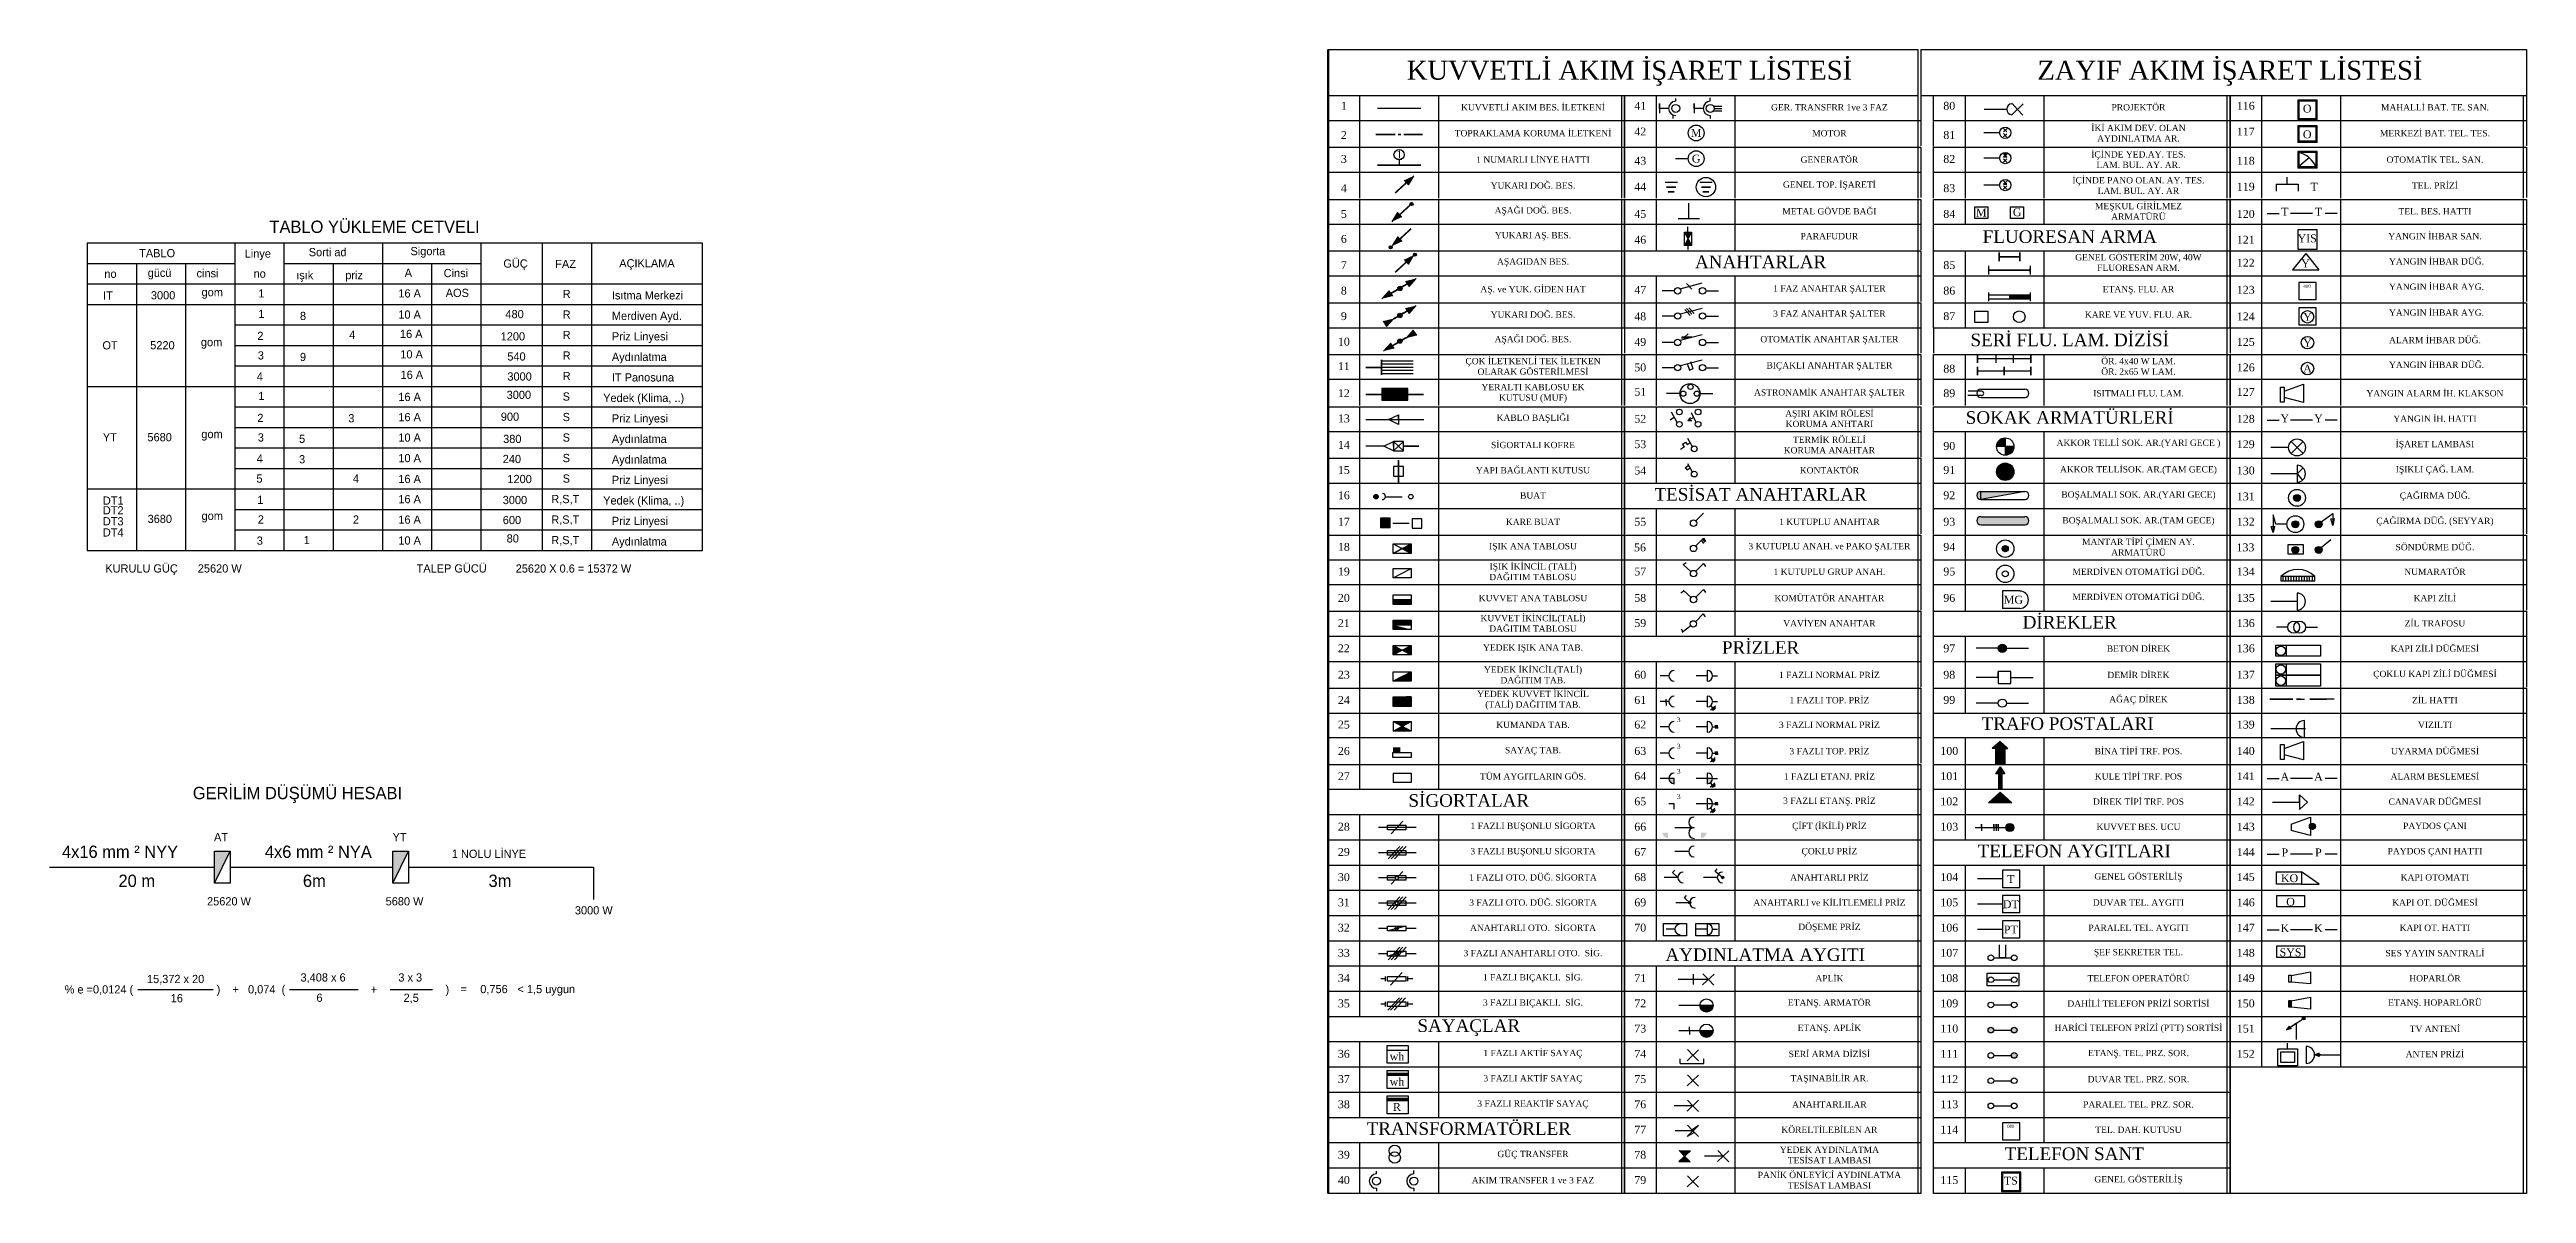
# Model space of a CAD drawing. Header units: millimetres. Extents: x 8451 to 20144, y 956 to 3956.
# Drawn here: x 17123 to 20144, y 1637 to 3031 of the extents above; entities that cross this region are included whole.
import ezdxf

# ---------------------------------------------------------------- set-up
doc = ezdxf.new("R2010")
doc.units = ezdxf.units.MM
for name, color, linetype in [('LINYE', 2, 'Continuous'), ('sorti', 3, 'Continuous'), ('TEFRIS', 9, 'Continuous')]:
    doc.layers.add(name, color=color, linetype=linetype)
doc.layers.add('priz', color=170, linetype='Continuous', lineweight=50)
pattern_1 = [(45, (-8620.2787, 18221.88054), (-0.339955183, 0.339955183), [])]

msp = doc.modelspace()

# ---------------------------------------------------------------- texts
at = {"layer": 'sorti'}
for s, height, p in [('TABLO YÜKLEME CETVELI', 15, (17391.1, 2807.7)), ('TABLO', 10, (17232.2, 2778.1)), ('Linye', 10, (17360.9, 2777.5)), ('Sorti ad', 10, (17439, 2779.3)), ('Sigorta', 10, (17563.1, 2780.5)), ('no', 10, (17189.8, 2752.9)), ('gücü', 10, (17242.6, 2754.1)), ('cinsi', 10, (17302.2, 2753.5)), ('no', 10, (17371.7, 2753.1)), ('ışık', 10, (17423.7, 2751.3)), ('priz', 10, (17483.6, 2751.3)), ('A', 10, (17556, 2754.1)), ('Cinsi', 10, (17603.6, 2753.8)), ('GÜÇ', 10, (17676.4, 2765.4)), ('FAZ', 10, (17739.6, 2764.9)), ('AÇIKLAMA', 10, (17817.7, 2765.7)), ('IT', 10, (17188.2, 2726.5)), ('3000', 10, (17246.5, 2726.7)), ('gom', 10, (17308.3, 2730.5)), ('1', 10, (17377.6, 2729)), ('16 A', 10, (17548.3, 2729)), ('AOS', 10, (17606.1, 2729.6)), ('R', 10, (17748.7, 2728.3)), ('Isıtma Merkezi', 10, (17808.7, 2726.6)), ('1', 10, (17377.6, 2704)), ('8', 10, (17428.3, 2701.5)), ('10 A', 10, (17548.3, 2703.2)), ('16 A', 10, (17550.3, 2679.6)), ('480', 10, (17678.9, 2703.7)), ('R', 10, (17748.7, 2703.3)), ('Merdiven Ayd.', 10, (17808.7, 2701.6)), ('OT', 10, (17187.4, 2665.7)), ('5220', 10, (17245.7, 2665.8)), ('gom', 10, (17307.5, 2669.6)), ('2', 10, (17376.3, 2677.2)), ('3', 10, (17376.9, 2653.4)), ('9', 10, (17428.3, 2651.5)), ('4', 10, (17488.3, 2678.5)), ('10 A', 10, (17550.7, 2654.7)), ('1200', 10, (17673.1, 2676.6)), ('540', 10, (17681.2, 2652.1)), ('R', 10, (17748.7, 2678.3)), ('R', 10, (17748.7, 2653.3)), ('Aydınlatma', 10, (17808.7, 2651.6)), ('Priz Linyesi', 10, (17808.7, 2676.6)), ('4', 10, (17375.6, 2627.6)), ('16 A', 10, (17551, 2629.8)), ('3000', 10, (17681.3, 2627.7)), ('R', 10, (17748.7, 2628.3)), ('IT Panosuna', 10, (17808.7, 2626.6)), ('1', 10, (17377.6, 2604)), ('16 A', 10, (17548.3, 2602.8)), ('3000', 10, (17680.4, 2605.3)), ('S', 10, (17748.7, 2603.3)), ('Yedek (Klima, ..)', 10, (17798.1, 2601.6)), ('2', 10, (17376.3, 2577.2)), ('3', 10, (17487.2, 2576.8)), ('16 A', 10, (17548.3, 2578.2)), ('900', 10, (17673.3, 2578.7)), ('S', 10, (17748.7, 2578.3)), ('Priz Linyesi', 10, (17808.7, 2576.6)), ('YT', 10, (17187.9, 2553.5)), ('5680', 10, (17242.3, 2553.7)), ('gom', 10, (17308, 2557.5)), ('4', 10, (17375.6, 2527.6)), ('3', 10, (17376.9, 2553.4)), ('5', 10, (17427.2, 2551.8)), ('10 A', 10, (17548.3, 2553.2)), ('10 A', 10, (17548.3, 2528.2)), ('380', 10, (17676.1, 2551.6)), ('S', 10, (17748.7, 2553.3)), ('S', 10, (17748.7, 2528.3)), ('Aydınlatma', 10, (17808.7, 2551.6)), ('5', 10, (17375.2, 2503.3)), ('3', 10, (17427.2, 2526.8)), ('4', 10, (17492.9, 2503.3)), ('16 A', 10, (17548.3, 2502.8)), ('240', 10, (17675.6, 2527.1)), ('1200', 10, (17681.3, 2502.7)), ('S', 10, (17748.7, 2503.3)), ('Aydınlatma', 10, (17808.7, 2526.6)), ('Priz Linyesi', 10, (17808.7, 2501.6)), ('DT1', 10, (17187.9, 2476.4)), ('1', 10, (17376.3, 2477.2)), ('16 A', 10, (17548.3, 2478.2)), ('3000', 10, (17675.6, 2477.1)), ('R,S,T', 10, (17734.8, 2478.3)), ('Yedek (Klima, ..)', 10, (17798.1, 2476.6)), ('DT2', 10, (17187.9, 2464.6)), ('DT3', 10, (17187.9, 2451.2)), ('DT4', 10, (17187.9, 2437.6)), ('3680', 10, (17242.5, 2454.1)), ('gom', 10, (17308.3, 2457.8)), ('2', 10, (17376.9, 2453.4)), ('2', 10, (17492.9, 2453.3)), ('16 A', 10, (17548.3, 2453.2)), ('600', 10, (17675.7, 2452.7)), ('R,S,T', 10, (17734.8, 2453.3)), ('Priz Linyesi', 10, (17808.7, 2451.6)), ('3', 10, (17375.6, 2427.6)), ('1', 10, (17432.9, 2428.3)), ('10 A', 10, (17548.3, 2427.8)), ('80', 10, (17680.4, 2430.3)), ('R,S,T', 10, (17734.8, 2428.3)), ('Aydınlatma', 10, (17808.7, 2426.6)), ('KURULU GÜÇ', 10, (17190.9, 2393.7)), ('25620 W', 10, (17303.7, 2393.7)), ('TALEP GÜCÜ', 10, (17570.6, 2393.7)), ('25620 X 0.6 = 15372 W', 10, (17691.4, 2393.6)), ('GERİLİM DÜŞÜMÜ HESABI', 15, (17297.6, 2117.4)), ('4x16 mm ² NYY', 15, (17138.1, 2045.8)), ('AT', 10, (17323.5, 2066.2)), ('4x6 mm ² NYA', 15, (17385.5, 2045.8)), ('YT', 10, (17541.3, 2066.2)), ('1 NOLU LİNYE', 10, (17613.5, 2045.8)), ('20 m', 15, (17207, 2010.4)), ('6m', 15, (17431.9, 2010.4)), ('3m', 15, (17658.3, 2010.4)), ('25620 W', 10, (17315, 1987.9)), ('5680 W', 10, (17532.8, 1987.9)), ('3000 W', 10, (17763.6, 1976.9)), ('15,372 x 20', 10, (17241.7, 1893.2)), ('3,408 x 6', 10, (17429, 1895.1)), ('3 x 3', 10, (17548.3, 1895.1)), ('% e =0,0124 (', 10, (17141.3, 1880.5)), ('16', 10, (17270.7, 1869.8)), (')    +   0,074  (', 10, (17326.7, 1880.6)), ('6', 10, (17448.4, 1870.3)), ('+', 10, (17514.5, 1880.4)), ('2,5', 10, (17554.7, 1870.3)), (')', 10, (17605.9, 1880.6)), ('=', 10, (17624.1, 1880.9)), ('0,756', 10, (17648.2, 1880.9)), ('< 1,5 uygun', 10, (17693.6, 1880.9))]:
    msp.add_text(s, height=height, dxfattribs=at).set_placement(p)
at = {"layer": 'TEFRIS', "linetype": 'ByBlock', "attachment_point": 5}
for s, insert, char_height in [('{\\fTimes New Roman|b0|i0|c162|p18;KUVVETLİ AKIM İŞARET LİSTESİ}', (19049.8, 3002.3), 23.077), ('{\\fTimes New Roman|b0|i0|c162|p18;ZAYIF AKIM İŞARET LİSTESİ}', (19782.1, 3002.3), 23.077), ('{\\fTimes New Roman|b0|i0|c162|p18;1}', (18701.4, 2962.6), 9.615), ('{\\fTimes New Roman|b0|i0|c162|p18;KUVVETLİ AKIM BES. İLETKENİ}', (18932.1, 2960.8), 7.692), ('{\\fTimes New Roman|b0|i0|c162|p18;41}', (19062.9, 2962.6), 9.615), ('{\\fTimes New Roman|b0|i0|c162|p18;GER. TRANSFRR 1ve 3 FAZ}', (19293.6, 2960.8), 7.692), ('{\\fTimes New Roman|b0|i0|c162|p18;80}', (19439.8, 2962.6), 9.615), ('{\\fTimes New Roman|b0|i0|c162|p18;PROJEKTÖR}', (19670.5, 2960.8), 7.692), ('{\\fTimes New Roman|b0|i0|c162|p18;116}', (19801.4, 2962.6), 9.615), ('{\\fTimes New Roman|b0|i0|c162|p18;O}', (19876.3, 2959.2), 9.615), ('{\\fTimes New Roman|b0|i0|c162|p18;MAHALLİ BAT. TE. SAN.}', (20032.1, 2960.8), 7.692), ('{\\fTimes New Roman|b0|i0|c162|p18;2}', (18701.4, 2927), 9.615), ('{\\fTimes New Roman|b0|i0|c162|p18;TOPRAKLAMA KORUMA İLETKENİ}', (18932.1, 2929.2), 7.692), ('{\\fTimes New Roman|b0|i0|c162|p18;42}', (19062.9, 2931.3), 9.615), ('{\\fTimes New Roman|b0|i0|c162|p18;M}', (19131.1, 2929.6), 9.615), ('{\\fTimes New Roman|b0|i0|c162|p18;MOTOR}', (19293.6, 2929.2), 7.692), ('{\\fTimes New Roman|b0|i0|c162|p18;81}', (19439.8, 2927), 9.615), ('{\\fTimes New Roman|b0|i0|c162|p18;İKİ AKIM DEV. OLAN\\PAYDINLATMA AR.}', (19670.5, 2929.2), 7.692), ('{\\fTimes New Roman|b0|i0|c162|p18;117}', (19801.4, 2931.3), 9.615), ('{\\fTimes New Roman|b0|i0|c162|p18;O}', (19876.3, 2927.8), 9.615), ('{\\fTimes New Roman|b0|i0|c162|p18;MERKEZİ BAT. TEL. TES.}', (20032.1, 2929.2), 7.692), ('{\\fTimes New Roman|b0|i0|c162|p18;3}', (18701.4, 2897.8), 9.615), ('{\\fTimes New Roman|b0|i0|c162|p18;1}', (18769, 2903.3), 9.615), ('{\\fTimes New Roman|b0|i0|c162|p18;1 NUMARLI LİNYE HATTI}', (18932.1, 2897), 7.692), ('{\\fTimes New Roman|b0|i0|c162|p18;43}', (19062.9, 2895.6), 9.615), ('{\\fTimes New Roman|b0|i0|c162|p18;G}', (19131.1, 2898.2), 9.615), ('{\\fTimes New Roman|b0|i0|c162|p18;GENERATÖR}', (19293.6, 2897), 7.692), ('{\\fTimes New Roman|b0|i0|c162|p18;82}', (19439.8, 2897.8), 9.615), ('{\\fTimes New Roman|b0|i0|c162|p18;İÇİNDE YED.AY. TES.\\PLAM. BUL. AY. AR.}', (19670.5, 2897), 7.692), ('{\\fTimes New Roman|b0|i0|c162|p18;118}', (19801.4, 2895.6), 9.615), ('{\\fTimes New Roman|b0|i0|c162|p18;OTOMATİK TEL. SAN.}', (20032.1, 2897), 7.692), ('{\\fTimes New Roman|b0|i0|c162|p18;YUKARI DOĞ. BES.}', (18932.1, 2865.4), 7.692), ('{\\fTimes New Roman|b0|i0|c162|p18;GENEL TOP. İŞARETİ}', (19293.6, 2865.4), 7.692), ('{\\fTimes New Roman|b0|i0|c162|p18;İÇİNDE PANO OLAN. AY. TES.\\PLAM. BUL. AY. AR}', (19670.5, 2865.4), 7.692), ('{\\fTimes New Roman|b0|i0|c162|p18;TEL. PRİZİ}', (20032.1, 2865.4), 7.692), ('{\\fTimes New Roman|b0|i0|c162|p18;4}', (18701.4, 2862.2), 9.615), ('{\\fTimes New Roman|b0|i0|c162|p18;AŞAĞI DOĞ. BES.}', (18932.1, 2834), 7.692), ('{\\fTimes New Roman|b0|i0|c162|p18;44}', (19062.9, 2864.1), 9.615), ('{\\fTimes New Roman|b0|i0|c162|p18;METAL GÖVDE BAĞI}', (19293.6, 2834), 7.692), ('{\\fTimes New Roman|b0|i0|c162|p18;83}', (19439.8, 2862.2), 9.615), ('{\\fTimes New Roman|b0|i0|c162|p18;MEŞKUL GİRİLMEZ\\PARMATÜRÜ}', (19670.5, 2834), 7.692), ('{\\fTimes New Roman|b0|i0|c162|p18;119}', (19801.4, 2864.1), 9.615), ('{\\fTimes New Roman|b0|i0|c162|p18;T}', (19884.8, 2864.1), 9.615), ('{\\fTimes New Roman|b0|i0|c162|p18;5}', (18701.4, 2830.8), 9.615), ('{\\fTimes New Roman|b0|i0|c162|p18;45}', (19062.9, 2830.8), 9.615), ('{\\fTimes New Roman|b0|i0|c162|p18;84}', (19439.8, 2830.8), 9.615), ('{\\fTimes New Roman|b0|i0|c162|p18;M}', (19478.8, 2832.5), 9.615), ('{\\fTimes New Roman|b0|i0|c162|p18;FLUORESAN ARMA}', (19586.7, 2803.1), 15.385), ('{\\fTimes New Roman|b0|i0|c162|p18;G}', (19522.6, 2832.9), 9.615), ('{\\fTimes New Roman|b0|i0|c162|p18;120}', (19801.4, 2830.8), 9.615), ('{\\fTimes New Roman|b0|i0|c162|p18;T}', (19849, 2833.6), 9.615), ('{\\fTimes New Roman|b0|i0|c162|p18;T}', (19890, 2833.6), 9.615), ('{\\fTimes New Roman|b0|i0|c162|p18;YANGIN İHBAR SAN.}', (20032.1, 2803.7), 7.692), ('{\\fTimes New Roman|b0|i0|c162|p18;TEL. BES. HATTI}', (20032.1, 2834), 7.692), ('{\\fTimes New Roman|b0|i0|c162|p18;6}', (18701.4, 2800.4), 9.615), ('{\\fTimes New Roman|b0|i0|c162|p18;YUKARI AŞ. BES.}', (18932.1, 2803.7), 7.692), ('{\\fTimes New Roman|b0|i0|c162|p18;46}', (19062.9, 2799.4), 9.615), ('{\\fTimes New Roman|b0|i0|c162|p18;ANAHTARLAR}', (19209.7, 2772.4), 15.385), ('{\\fTimes New Roman|b0|i0|c162|p18;PARAFUDUR}', (19293.6, 2803.7), 7.692), ('{\\fTimes New Roman|b0|i0|c162|p18;GENEL GÖSTERİM 20W, 40W\\PFLUORESAN ARM.}', (19670.5, 2771.6), 7.692), ('{\\fTimes New Roman|b0|i0|c162|p18;121}', (19801.4, 2799.4), 9.615), ('{\\fTimes New Roman|b0|i0|c162|p18;YIS}', (19876.3, 2801), 9.615), ('{\\fTimes New Roman|b0|i0|c162|p18;7}', (18701.4, 2768.4), 9.615), ('{\\fTimes New Roman|b0|i0|c162|p18;AŞAGIDAN BES.}', (18932.1, 2771.6), 7.692), ('{\\fTimes New Roman|b0|i0|c162|p18;85}', (19439.8, 2768.4), 9.615), ('{\\fTimes New Roman|b0|i0|c162|p18;122}', (19801.4, 2771.3), 9.615), ('{\\fTimes New Roman|b0|i0|c162|p18;Y}', (19874.3, 2770.6), 9.615), ('{\\fTimes New Roman|b0|i0|c162|p18;YANGIN İHBAR DÜĞ.}', (20034, 2772.9), 7.692), ('{\\fTimes New Roman|b0|i0|c162|p18;8}', (18701.4, 2737.3), 9.615), ('{\\fTimes New Roman|b0|i0|c162|p18;AŞ. ve YUK. GİDEN HAT}', (18932.1, 2737.9), 7.692), ('{\\fTimes New Roman|b0|i0|c162|p18;47}', (19062.9, 2738.3), 9.615), ('{\\fTimes New Roman|b0|i0|c162|p18;1 FAZ ANAHTAR ŞALTER}', (19293.6, 2738.8), 7.692), ('{\\fTimes New Roman|b0|i0|c162|p18;86}', (19439.8, 2737.3), 9.615), ('{\\fTimes New Roman|b0|i0|c162|p18;ETANŞ. FLU. AR}', (19670.5, 2737.9), 7.692), ('{\\fTimes New Roman|b0|i0|c162|p18;123}', (19801.4, 2738.3), 9.615), ('{\\fTimes New Roman|b0|i0|c162|p18;000}', (19876.3, 2742.7), 3.846), ('{\\fTimes New Roman|b0|i0|c162|p18;YANGIN İHBAR AYG.}', (20034, 2742.1), 7.692), ('{\\fTimes New Roman|b0|i0|c162|p18;9}', (18701.4, 2706.2), 9.615), ('{\\fTimes New Roman|b0|i0|c162|p18;YUKARI DOĞ. BES.}', (18932.1, 2708.1), 7.692), ('{\\fTimes New Roman|b0|i0|c162|p18;48}', (19062.9, 2705.9), 9.615), ('{\\fTimes New Roman|b0|i0|c162|p18;3 FAZ ANAHTAR ŞALTER}', (19293.6, 2708.1), 7.692), ('{\\fTimes New Roman|b0|i0|c162|p18;87}', (19439.8, 2706.2), 9.615), ('{\\fTimes New Roman|b0|i0|c162|p18;SERİ FLU. LAM. DİZİSİ}', (19586.7, 2677.1), 15.385), ('{\\fTimes New Roman|b0|i0|c162|p18;KARE VE YUV. FLU. AR.}', (19670.5, 2708.1), 7.692), ('{\\fTimes New Roman|b0|i0|c162|p18;124}', (19801.4, 2705.9), 9.615), ('{\\fTimes New Roman|b0|i0|c162|p18;Y}', (19876.7, 2705.4), 9.615), ('{\\fTimes New Roman|b0|i0|c162|p18;YANGIN İHBAR AYG.}', (20034, 2710.5), 7.692), ('{\\fTimes New Roman|b0|i0|c162|p18;10}', (18701.4, 2675.1), 9.615), ('{\\fTimes New Roman|b0|i0|c162|p18;AŞAĞI DOĞ. BES.}', (18932.1, 2677), 7.692), ('{\\fTimes New Roman|b0|i0|c162|p18;49}', (19062.9, 2674.8), 9.615), ('{\\fTimes New Roman|b0|i0|c162|p18;OTOMATİK ANAHTAR ŞALTER}', (19293.6, 2677), 7.692), ('{\\fTimes New Roman|b0|i0|c162|p18;125}', (19801.4, 2674.8), 9.615), ('{\\fTimes New Roman|b0|i0|c162|p18;Y}', (19876.7, 2673.9), 9.615), ('{\\fTimes New Roman|b0|i0|c162|p18;ALARM İHBAR DÜĞ.}', (20032.1, 2677), 7.692), ('{\\fTimes New Roman|b0|i0|c162|p18;11}', (18701.4, 2645.3), 9.615), ('{\\fTimes New Roman|b0|i0|c162|p18;ÇOK İLETKENLİ TEK İLETKEN\\POLARAK GÖSTERİLMESİ}', (18932.1, 2645), 7.692), ('{\\fTimes New Roman|b0|i0|c162|p18;50}', (19062.9, 2643.7), 9.615), ('{\\fTimes New Roman|b0|i0|c162|p18;BIÇAKLI ANAHTAR ŞALTER}', (19293.6, 2645), 7.692), ('{\\fTimes New Roman|b0|i0|c162|p18;88}', (19439.8, 2642.2), 9.615), ('{\\fTimes New Roman|b0|i0|c162|p18;ÖR. 4x40 W LAM.\\PÖR. 2x65 W LAM.}', (19670.5, 2645), 7.692), ('{\\fTimes New Roman|b0|i0|c162|p18;126}', (19801.4, 2643.7), 9.615), ('{\\fTimes New Roman|b0|i0|c162|p18;A}', (19876.7, 2642.4), 9.615), ('{\\fTimes New Roman|b0|i0|c162|p18;YANGIN İHBAR DÜĞ.}', (20034, 2646.8), 7.692), ('{\\fTimes New Roman|b0|i0|c162|p18;12}', (18701.4, 2612.3), 9.615), ('{\\fTimes New Roman|b0|i0|c162|p18;YERALTI KABLOSU EK \\PKUTUSU (MUF)}', (18932.1, 2612.1), 7.692), ('{\\fTimes New Roman|b0|i0|c162|p18;51}', (19062.9, 2613.9), 9.615), ('{\\fTimes New Roman|b0|i0|c162|p18;ASTRONAMİK ANAHTAR ŞALTER}', (19293.6, 2612.1), 7.692), ('{\\fTimes New Roman|b0|i0|c162|p18;89}', (19439.8, 2612.3), 9.615), ('{\\fTimes New Roman|b0|i0|c162|p18;ISITMALI FLU. LAM.}', (19670.5, 2612.1), 7.692), ('{\\fTimes New Roman|b0|i0|c162|p18;127}', (19801.4, 2613.9), 9.615), ('{\\fTimes New Roman|b0|i0|c162|p18;YANGIN ALARM İH. KLAKSON}', (20032.1, 2612.1), 7.692), ('{\\fTimes New Roman|b0|i0|c162|p18;13}', (18701.4, 2581.5), 9.615), ('{\\fTimes New Roman|b0|i0|c162|p18;KABLO BAŞLIĞI}', (18932.1, 2581.2), 7.692), ('{\\fTimes New Roman|b0|i0|c162|p18;52}', (19062.9, 2581), 9.615), ('{\\fTimes New Roman|b0|i0|c162|p18;AŞIRI AKIM RÖLESİ\\PKORUMA ANHTARI}', (19293.6, 2581.2), 7.692), ('{\\fTimes New Roman|b0|i0|c162|p18;SOKAK ARMATÜRLERİ}', (19586.7, 2582.6), 15.385), ('{\\fTimes New Roman|b0|i0|c162|p18;128}', (19801.4, 2581), 9.615), ('{\\fTimes New Roman|b0|i0|c162|p18;Y}', (19849, 2581.7), 9.615), ('{\\fTimes New Roman|b0|i0|c162|p18;Y}', (19890, 2581.7), 9.615), ('{\\fTimes New Roman|b0|i0|c162|p18;YANGIN İH. HATTI}', (20032.1, 2581.2), 7.692), ('{\\fTimes New Roman|b0|i0|c162|p18;14}', (18701.4, 2549.3), 9.615), ('{\\fTimes New Roman|b0|i0|c162|p18;SİGORTALI KOFRE}', (18932.1, 2549.1), 7.692), ('{\\fTimes New Roman|b0|i0|c162|p18;53}', (19062.9, 2550.1), 9.615), ('{\\fTimes New Roman|b0|i0|c162|p18;TERMİK RÖLELİ\\PKORUMA ANAHTAR}', (19293.6, 2549.1), 7.692), ('{\\fTimes New Roman|b0|i0|c162|p18;90}', (19439.8, 2547.9), 9.615), ('{\\fTimes New Roman|b0|i0|c162|p18;AKKOR TELLİ SOK. AR.(YARI GECE )}', (19670.5, 2550.6), 7.692), ('{\\fTimes New Roman|b0|i0|c162|p18;129}', (19801.4, 2550.1), 9.615), ('{\\fTimes New Roman|b0|i0|c162|p18;İŞARET LAMBASI}', (20032.1, 2549.1), 7.692), ('{\\fTimes New Roman|b0|i0|c162|p18;15}', (18701.4, 2518.6), 9.615), ('{\\fTimes New Roman|b0|i0|c162|p18;YAPI BAĞLANTI KUTUSU}', (18932.1, 2518.3), 7.692), ('{\\fTimes New Roman|b0|i0|c162|p18;54}', (19062.9, 2518), 9.615), ('{\\fTimes New Roman|b0|i0|c162|p18;KONTAKTÖR}', (19293.6, 2518.3), 7.692), ('{\\fTimes New Roman|b0|i0|c162|p18;91}', (19439.8, 2518.6), 9.615), ('{\\fTimes New Roman|b0|i0|c162|p18;AKKOR TELLİSOK. AR.(TAM GECE)}', (19670.5, 2518.3), 7.692), ('{\\fTimes New Roman|b0|i0|c162|p18;130}', (19801.4, 2518), 9.615), ('{\\fTimes New Roman|b0|i0|c162|p18;IŞIKLI ÇAĞ. LAM.}', (20032.1, 2518.3), 7.692), ('{\\fTimes New Roman|b0|i0|c162|p18;16}', (18701.4, 2487.8), 9.615), ('{\\fTimes New Roman|b0|i0|c162|p18;BUAT}', (18932.1, 2487.6), 7.692), ('{\\fTimes New Roman|b0|i0|c162|p18;TESİSAT ANAHTARLAR}', (19209.7, 2488.9), 15.385), ('{\\fTimes New Roman|b0|i0|c162|p18;92}', (19439.8, 2487.8), 9.615), ('{\\fTimes New Roman|b0|i0|c162|p18;BOŞALMALI SOK. AR.(YARI GECE)}', (19670.5, 2487.6), 7.692), ('{\\fTimes New Roman|b0|i0|c162|p18;131}', (19801.4, 2486.4), 9.615), ('{\\fTimes New Roman|b0|i0|c162|p18;ÇAĞIRMA DÜĞ.}', (20032.1, 2486.2), 7.692), ('{\\fTimes New Roman|b0|i0|c162|p18;17}', (18701.4, 2455.6), 9.615), ('{\\fTimes New Roman|b0|i0|c162|p18;KARE BUAT}', (18932.1, 2455.4), 7.692), ('{\\fTimes New Roman|b0|i0|c162|p18;55}', (19062.9, 2455.6), 9.615), ('{\\fTimes New Roman|b0|i0|c162|p18;1 KUTUPLU ANAHTAR}', (19293.6, 2455.4), 7.692), ('{\\fTimes New Roman|b0|i0|c162|p18;93}', (19439.8, 2455.6), 9.615), ('{\\fTimes New Roman|b0|i0|c162|p18;BOŞALMALI SOK. AR.(TAM GECE)}', (19670.5, 2456.2), 7.692), ('{\\fTimes New Roman|b0|i0|c162|p18;132}', (19801.4, 2455.6), 9.615), ('{\\fTimes New Roman|b0|i0|c162|p18;ÇAĞIRMA DÜĞ. (SEYYAR)}', (20032.1, 2455.4), 7.692), ('{\\fTimes New Roman|b0|i0|c162|p18;18}', (18701.4, 2424.9), 9.615), ('{\\fTimes New Roman|b0|i0|c162|p18;IŞIK ANA TABLOSU}', (18932.1, 2424.6), 7.692), ('{\\fTimes New Roman|b0|i0|c162|p18;56}', (19062.6, 2424.3), 9.615), ('{\\fTimes New Roman|b0|i0|c162|p18;3 KUTUPLU ANAH. ve PAKO ŞALTER}', (19293.6, 2424.6), 7.692), ('{\\fTimes New Roman|b0|i0|c162|p18;94}', (19439.8, 2424.9), 9.615), ('{\\fTimes New Roman|b0|i0|c162|p18;MANTAR TİPİ ÇİMEN AY.\\PARMATÜRÜ}', (19670.5, 2424.6), 7.692), ('{\\fTimes New Roman|b0|i0|c162|p18;133}', (19801, 2424.3), 9.615), ('{\\fTimes New Roman|b0|i0|c162|p18;SÖNDÜRME DÜĞ.}', (20032.1, 2424.6), 7.692), ('{\\fTimes New Roman|b0|i0|c162|p18;19}', (18701.4, 2394.9), 9.615), ('{\\fTimes New Roman|b0|i0|c162|p18;IŞIK İKİNCİL (TALİ)\\PDAĞITIM TABLOSU}', (18932.1, 2394.6), 7.692), ('{\\fTimes New Roman|b0|i0|c162|p18;57}', (19062.9, 2394.9), 9.615), ('{\\fTimes New Roman|b0|i0|c162|p18;1 KUTUPLU GRUP ANAH.}', (19293.6, 2394.6), 7.692), ('{\\fTimes New Roman|b0|i0|c162|p18;95}', (19439.8, 2394.9), 9.615), ('{\\fTimes New Roman|b0|i0|c162|p18;MERDİVEN OTOMATİGİ DÜĞ.}', (19670.5, 2394.6), 7.692), ('{\\fTimes New Roman|b0|i0|c162|p18;134}', (19801.4, 2394.9), 9.615), ('{\\fTimes New Roman|b0|i0|c162|p18;NUMARATÖR}', (20032.1, 2394.6), 7.692), ('{\\fTimes New Roman|b0|i0|c162|p18;20}', (18701.4, 2362.7), 9.615), ('{\\fTimes New Roman|b0|i0|c162|p18;KUVVET ANA TABLOSU}', (18932.1, 2362.5), 7.692), ('{\\fTimes New Roman|b0|i0|c162|p18;58}', (19062.9, 2362.7), 9.615), ('{\\fTimes New Roman|b0|i0|c162|p18;KOMÜTATÖR ANAHTAR}', (19293.6, 2362.5), 7.692), ('{\\fTimes New Roman|b0|i0|c162|p18;96}', (19439.8, 2362.7), 9.615), ('{\\fTimes New Roman|b0|i0|c162|p18;MG}', (19518, 2360.5), 9.615), ('{\\fTimes New Roman|b0|i0|c162|p18;MERDİVEN OTOMATİGİ DÜĞ.}', (19670.5, 2363.9), 7.692), ('{\\fTimes New Roman|b0|i0|c162|p18;135}', (19801.4, 2362.7), 9.615), ('{\\fTimes New Roman|b0|i0|c162|p18;KAPI ZİLİ}', (20032.1, 2362.5), 7.692), ('{\\fTimes New Roman|b0|i0|c162|p18;21}', (18701.4, 2332), 9.615), ('{\\fTimes New Roman|b0|i0|c162|p18;KUVVET İKİNCİL(TALİ)\\PDAĞITIM TABLOSU}', (18932.1, 2331.7), 7.692), ('{\\fTimes New Roman|b0|i0|c162|p18;59}', (19062.9, 2332), 9.615), ('{\\fTimes New Roman|b0|i0|c162|p18;VAVİYEN ANAHTAR}', (19293.6, 2331.7), 7.692), ('{\\fTimes New Roman|b0|i0|c162|p18;DİREKLER}', (19586.7, 2333.1), 15.385), ('{\\fTimes New Roman|b0|i0|c162|p18;136}', (19801.4, 2332), 9.615), ('{\\fTimes New Roman|b0|i0|c162|p18;ZİL TRAFOSU}', (20032.1, 2331.7), 7.692), ('{\\fTimes New Roman|b0|i0|c162|p18;22}', (18701.4, 2301.2), 9.615), ('{\\fTimes New Roman|b0|i0|c162|p18;YEDEK IŞIK ANA TAB.}', (18932.1, 2301), 7.692), ('{\\fTimes New Roman|b0|i0|c162|p18;PRİZLER}', (19209.7, 2302.3), 15.385), ('{\\fTimes New Roman|b0|i0|c162|p18;97}', (19439.8, 2301.2), 9.615), ('{\\fTimes New Roman|b0|i0|c162|p18;BETON DİREK}', (19670.5, 2301), 7.692), ('{\\fTimes New Roman|b0|i0|c162|p18;136}', (19801.4, 2301.2), 9.615), ('{\\fTimes New Roman|b0|i0|c162|p18;KAPI ZİLİ DÜĞMESİ}', (20032.1, 2301), 7.692), ('{\\fTimes New Roman|b0|i0|c162|p18;23}', (18701.4, 2269), 9.615), ('{\\fTimes New Roman|b0|i0|c162|p18;YEDEK İKİNCİL(TALİ) \\PDAĞITIM TAB.}', (18932.1, 2268.8), 7.692), ('{\\fTimes New Roman|b0|i0|c162|p18;60}', (19062.9, 2269), 9.615), ('{\\fTimes New Roman|b0|i0|c162|p18;1 FAZLI NORMAL PRİZ}', (19293.6, 2268.8), 7.692), ('{\\fTimes New Roman|b0|i0|c162|p18;98}', (19439.8, 2269), 9.615), ('{\\fTimes New Roman|b0|i0|c162|p18;DEMİR DİREK}', (19670.5, 2268.8), 7.692), ('{\\fTimes New Roman|b0|i0|c162|p18;137}', (19801.4, 2269), 9.615), ('{\\fTimes New Roman|b0|i0|c162|p18;ÇOKLU KAPI ZİLİ DÜĞMESİ}', (20032.1, 2268.8), 7.692), ('{\\fTimes New Roman|b0|i0|c162|p18;24}', (18701.4, 2238.3), 9.615), ('{\\fTimes New Roman|b0|i0|c162|p18;YEDEK KUVVET İKİNCİL\\P(TALİ) DAĞITIM TAB.}', (18932.1, 2238), 7.692), ('{\\fTimes New Roman|b0|i0|c162|p18;61}', (19062.9, 2238.3), 9.615), ('{\\fTimes New Roman|b0|i0|c162|p18;1 FAZLI TOP. PRİZ}', (19293.6, 2238), 7.692), ('{\\fTimes New Roman|b0|i0|c162|p18;99}', (19439.8, 2238.3), 9.615), ('{\\fTimes New Roman|b0|i0|c162|p18;AĞAÇ DİREK}', (19670.5, 2238), 7.692), ('{\\fTimes New Roman|b0|i0|c162|p18;138}', (19801.4, 2238.3), 9.615), ('{\\fTimes New Roman|b0|i0|c162|p18;ZİL HATTI}', (20032.1, 2238), 7.692), ('{\\fTimes New Roman|b0|i0|c162|p18;25}', (18701.4, 2208.3), 9.615), ('{\\fTimes New Roman|b0|i0|c162|p18;KUMANDA TAB.}', (18932.1, 2208), 7.692), ('{\\fTimes New Roman|b0|i0|c162|p18;62}', (19062.9, 2208.3), 9.615), ('{\\fTimes New Roman|b0|i0|c162|p18;3}', (19109.9, 2214.2), 5.769), ('{\\fTimes New Roman|b0|i0|c162|p18;3 FAZLI NORMAL PRİZ}', (19293.6, 2208), 7.692), ('{\\fTimes New Roman|b0|i0|c162|p18;TRAFO POSTALARI}', (19584.1, 2209.4), 15.385), ('{\\fTimes New Roman|b0|i0|c162|p18;139}', (19801.4, 2208.3), 9.615), ('{\\fTimes New Roman|b0|i0|c162|p18;VIZILTI}', (20032.1, 2208), 7.692), ('{\\fTimes New Roman|b0|i0|c162|p18;26}', (18701.4, 2176.1), 9.615), ('{\\fTimes New Roman|b0|i0|c162|p18;SAYAÇ TAB.}', (18932.1, 2175.9), 7.692), ('{\\fTimes New Roman|b0|i0|c162|p18;63}', (19062.9, 2176.1), 9.615), ('{\\fTimes New Roman|b0|i0|c162|p18;3}', (19109.9, 2182), 5.769), ('{\\fTimes New Roman|b0|i0|c162|p18;3 FAZLI TOP. PRİZ}', (19293.6, 2175.9), 7.692), ('{\\fTimes New Roman|b0|i0|c162|p18;100}', (19439.8, 2176.1), 9.615), ('{\\fTimes New Roman|b0|i0|c162|p18;BİNA TİPİ TRF. POS.}', (19670.5, 2175.9), 7.692), ('{\\fTimes New Roman|b0|i0|c162|p18;140}', (19801.4, 2176.1), 9.615), ('{\\fTimes New Roman|b0|i0|c162|p18;UYARMA DÜĞMESİ}', (20032.1, 2175.9), 7.692), ('{\\fTimes New Roman|b0|i0|c162|p18;27}', (18701.4, 2145.4), 9.615), ('{\\fTimes New Roman|b0|i0|c162|p18;TÜM AYGITLARIN GÖS.}', (18932.1, 2145.1), 7.692), ('{\\fTimes New Roman|b0|i0|c162|p18;64}', (19062.9, 2145.4), 9.615), ('{\\fTimes New Roman|b0|i0|c162|p18;3}', (19109.9, 2151.3), 5.769), ('{\\fTimes New Roman|b0|i0|c162|p18;1 FAZLI ETANJ. PRİZ}', (19293.6, 2145.1), 7.692), ('{\\fTimes New Roman|b0|i0|c162|p18;101}', (19439.8, 2145.4), 9.615), ('{\\fTimes New Roman|b0|i0|c162|p18;KULE TİPİ TRF. POS}', (19670.5, 2145.1), 7.692), ('{\\fTimes New Roman|b0|i0|c162|p18;141}', (19801.4, 2145.4), 9.615), ('{\\fTimes New Roman|b0|i0|c162|p18;A}', (19849, 2144.8), 9.615), ('{\\fTimes New Roman|b0|i0|c162|p18;A}', (19890, 2144.8), 9.615), ('{\\fTimes New Roman|b0|i0|c162|p18;ALARM BESLEMESİ}', (20032.1, 2145.1), 7.692), ('{\\fTimes New Roman|b0|i0|c162|p18;SİGORTALAR}', (18853.8, 2115.7), 15.385), ('{\\fTimes New Roman|b0|i0|c162|p18;65}', (19062.9, 2114.6), 9.615), ('{\\fTimes New Roman|b0|i0|c162|p18;3}', (19109.9, 2120.5), 5.769), ('{\\fTimes New Roman|b0|i0|c162|p18;3 FAZLI ETANŞ. PRİZ}', (19293.6, 2114.3), 7.692), ('{\\fTimes New Roman|b0|i0|c162|p18;102}', (19439.8, 2114.6), 9.615), ('{\\fTimes New Roman|b0|i0|c162|p18;DİREK TİPİ TRF. POS}', (19670.5, 2114.3), 7.692), ('{\\fTimes New Roman|b0|i0|c162|p18;142}', (19801.4, 2114.6), 9.615), ('{\\fTimes New Roman|b0|i0|c162|p18;CANAVAR DÜĞMESİ}', (20032.1, 2114.3), 7.692), ('{\\fTimes New Roman|b0|i0|c162|p18;28}', (18701.4, 2083.8), 9.615), ('{\\fTimes New Roman|b0|i0|c162|p18;1 FAZLI BUŞONLU SİGORTA}', (18932.1, 2083.6), 7.692), ('{\\fTimes New Roman|b0|i0|c162|p18;66}', (19062.9, 2083.8), 9.615), ('{\\fTimes New Roman|b0|i0|c162|p18;ÇİFT (İKİLİ) PRİZ}', (19293.6, 2083.6), 7.692), ('{\\fTimes New Roman|b0|i0|c162|p18;103}', (19439.8, 2083.8), 9.615), ('{\\fTimes New Roman|b0|i0|c162|p18;KUVVET BES. UCU}', (19670.5, 2083.6), 7.692), ('{\\fTimes New Roman|b0|i0|c162|p18;143}', (19801.4, 2083.8), 9.615), ('{\\fTimes New Roman|b0|i0|c162|p18;PAYDOS ÇANI}', (20032.1, 2083.6), 7.692), ('{\\fTimes New Roman|b0|i0|c162|p18;29}', (18701.4, 2053), 9.615), ('{\\fTimes New Roman|b0|i0|c162|p18;3 FAZLI BUŞONLU SİGORTA}', (18932.1, 2052.8), 7.692), ('{\\fTimes New Roman|b0|i0|c162|p18;67}', (19062.9, 2053), 9.615), ('{\\fTimes New Roman|b0|i0|c162|p18;ÇOKLU PRİZ}', (19293.6, 2052.8), 7.692), ('{\\fTimes New Roman|b0|i0|c162|p18;TELEFON AYGITLARI}', (19592.2, 2054.2), 15.385), ('{\\fTimes New Roman|b0|i0|c162|p18;144}', (19801.4, 2053), 9.615), ('{\\fTimes New Roman|b0|i0|c162|p18;P}', (19849, 2052.5), 9.615), ('{\\fTimes New Roman|b0|i0|c162|p18;P}', (19890, 2052.5), 9.615), ('{\\fTimes New Roman|b0|i0|c162|p18;PAYDOS ÇANI HATTI}', (20032.1, 2052.8), 7.692), ('{\\fTimes New Roman|b0|i0|c162|p18;30}', (18701.4, 2022.3), 9.615), ('{\\fTimes New Roman|b0|i0|c162|p18;1 FAZLI OTO. DÜĞ. SİGORTA}', (18932.1, 2022), 7.692), ('{\\fTimes New Roman|b0|i0|c162|p18;68}', (19062.9, 2022.3), 9.615), ('{\\fTimes New Roman|b0|i0|c162|p18;ANAHTARLI PRİZ}', (19293.6, 2022), 7.692), ('{\\fTimes New Roman|b0|i0|c162|p18;104}', (19439.8, 2022.3), 9.615), ('{\\fTimes New Roman|b0|i0|c162|p18;T}', (19514.8, 2020.1), 9.615), ('{\\fTimes New Roman|b0|i0|c162|p18;GENEL GÖSTERİLİŞ}', (19670.5, 2022), 7.692), ('{\\fTimes New Roman|b0|i0|c162|p18;145}', (19801.4, 2022.3), 9.615), ('{\\fTimes New Roman|b0|i0|c162|p18;KO}', (19854.8, 2021), 9.615), ('{\\fTimes New Roman|b0|i0|c162|p18;KAPI OTOMATI}', (20032.1, 2022), 7.692), ('{\\fTimes New Roman|b0|i0|c162|p18;31}', (18701.4, 1991.5), 9.615), ('{\\fTimes New Roman|b0|i0|c162|p18;3 FAZLI OTO. DÜĞ. SİGORTA}', (18932.1, 1991.3), 7.692), ('{\\fTimes New Roman|b0|i0|c162|p18;69}', (19062.9, 1991.5), 9.615), ('{\\fTimes New Roman|b0|i0|c162|p18;ANAHTARLI ve KİLİTLEMELİ PRİZ}', (19293.6, 1991.3), 7.692), ('{\\fTimes New Roman|b0|i0|c162|p18;105}', (19439.8, 1991.5), 9.615), ('{\\fTimes New Roman|b0|i0|c162|p18;DT}', (19514.8, 1989.3), 9.615), ('{\\fTimes New Roman|b0|i0|c162|p18;DUVAR TEL. AYGITI}', (19670.5, 1991.3), 7.692), ('{\\fTimes New Roman|b0|i0|c162|p18;146}', (19801.4, 1991.5), 9.615), ('{\\fTimes New Roman|b0|i0|c162|p18;O}', (19856, 1992.2), 9.615), ('{\\fTimes New Roman|b0|i0|c162|p18;KAPI OT. DÜĞMESİ}', (20032.1, 1991.3), 7.692), ('{\\fTimes New Roman|b0|i0|c162|p18;32}', (18701.4, 1960.7), 9.615), ('{\\fTimes New Roman|b0|i0|c162|p18;ANAHTARLI OTO.  SİGORTA}', (18932.1, 1960.5), 7.692), ('{\\fTimes New Roman|b0|i0|c162|p18;70}', (19062.9, 1960.7), 9.615), ('{\\fTimes New Roman|b0|i0|c162|p18;DÖŞEME PRİZ}', (19293.6, 1960.5), 7.692), ('{\\fTimes New Roman|b0|i0|c162|p18;106}', (19439.8, 1960.7), 9.615), ('{\\fTimes New Roman|b0|i0|c162|p18;PARALEL TEL. AYGITI}', (19670.5, 1960.5), 7.692), ('{\\fTimes New Roman|b0|i0|c162|p18;147}', (19801.4, 1960.7), 9.615), ('{\\fTimes New Roman|b0|i0|c162|p18;K}', (19849, 1960.2), 9.615), ('{\\fTimes New Roman|b0|i0|c162|p18;K}', (19890, 1960.2), 9.615), ('{\\fTimes New Roman|b0|i0|c162|p18;KAPI OT. HATTI}', (20032.1, 1960.5), 7.692), ('{\\fTimes New Roman|b0|i0|c162|p18;33}', (18701.4, 1930), 9.615), ('{\\fTimes New Roman|b0|i0|c162|p18;3 FAZLI ANAHTARLI OTO.  SİG.}', (18932.1, 1929.7), 7.692), ('{\\fTimes New Roman|b0|i0|c162|p18;AYDINLATMA AYGITI}', (19215.3, 1927.7), 15.385), ('{\\fTimes New Roman|b0|i0|c162|p18;107}', (19439.8, 1930), 9.615), ('{\\fTimes New Roman|b0|i0|c162|p18;PT}', (19514.8, 1958.5), 9.615), ('{\\fTimes New Roman|b0|i0|c162|p18;ŞEF SEKRETER TEL.}', (19670.5, 1929.7), 7.692), ('{\\fTimes New Roman|b0|i0|c162|p18;148}', (19801.4, 1930), 9.615), ('{\\fTimes New Roman|b0|i0|c162|p18;SYS}', (19856, 1930.6), 9.615), ('{\\fTimes New Roman|b0|i0|c162|p18;SES YAYIN SANTRALİ}', (20032.1, 1929.7), 7.692), ('{\\fTimes New Roman|b0|i0|c162|p18;34}', (18701.4, 1899.2), 9.615), ('{\\fTimes New Roman|b0|i0|c162|p18;1 FAZLI BIÇAKLI.  SİG.}', (18932.1, 1899), 7.692), ('{\\fTimes New Roman|b0|i0|c162|p18;71}', (19062.9, 1899.2), 9.615), ('{\\fTimes New Roman|b0|i0|c162|p18;APLİK}', (19293.6, 1899), 7.692), ('{\\fTimes New Roman|b0|i0|c162|p18;108}', (19439.8, 1899.2), 9.615), ('{\\fTimes New Roman|b0|i0|c162|p18;TELEFON OPERATÖRÜ}', (19670.5, 1899), 7.692), ('{\\fTimes New Roman|b0|i0|c162|p18;149}', (19801.4, 1899.2), 9.615), ('{\\fTimes New Roman|b0|i0|c162|p18;HOPARLÖR}', (20032.1, 1899), 7.692), ('{\\fTimes New Roman|b0|i0|c162|p18;35}', (18701.4, 1868.4), 9.615), ('{\\fTimes New Roman|b0|i0|c162|p18;3 FAZLI BIÇAKLI.  SİG.}', (18932.1, 1868.2), 7.692), ('{\\fTimes New Roman|b0|i0|c162|p18;72}', (19062.9, 1868.4), 9.615), ('{\\fTimes New Roman|b0|i0|c162|p18;ETANŞ. ARMATÖR}', (19293.6, 1868.2), 7.692), ('{\\fTimes New Roman|b0|i0|c162|p18;109}', (19439.8, 1868.4), 9.615), ('{\\fTimes New Roman|b0|i0|c162|p18;DAHİLİ TELEFON PRİZİ SORTİSİ}', (19670.5, 1868.2), 7.692), ('{\\fTimes New Roman|b0|i0|c162|p18;150}', (19801.4, 1868.4), 9.615), ('{\\fTimes New Roman|b0|i0|c162|p18;ETANŞ. HOPARLÖRÜ}', (20032.1, 1868.2), 7.692), ('{\\fTimes New Roman|b0|i0|c162|p18;SAYAÇLAR}', (18853.8, 1838.8), 15.385), ('{\\fTimes New Roman|b0|i0|c162|p18;ETANŞ. APLİK}', (19293.6, 1837.4), 7.692), ('{\\fTimes New Roman|b0|i0|c162|p18;HARİCİ TELEFON PRİZİ (PTT) SORTİSİ}', (19670.5, 1837.4), 7.692), ('{\\fTimes New Roman|b0|i0|c162|p18;TV ANTENİ}', (20032.1, 1837.4), 7.692), ('{\\fTimes New Roman|b0|i0|c162|p18;1 FAZLI AKTİF SAYAÇ}', (18932.1, 1806.7), 7.692), ('{\\fTimes New Roman|b0|i0|c162|p18;73}', (19062.9, 1837.7), 9.615), ('{\\fTimes New Roman|b0|i0|c162|p18;SERİ ARMA DİZİSİ}', (19293.6, 1806.7), 7.692), ('{\\fTimes New Roman|b0|i0|c162|p18;110}', (19439.8, 1837.7), 9.615), ('{\\fTimes New Roman|b0|i0|c162|p18;151}', (19801.4, 1837.7), 9.615), ('{\\fTimes New Roman|b0|i0|c162|p18;ANTEN PRİZİ}', (20032.1, 1806.7), 7.692), ('{\\fTimes New Roman|b0|i0|c162|p18;36}', (18701.4, 1806.9), 9.615), ('{\\fTimes New Roman|b0|i0|c162|p18;wh}', (18766.2, 1803.8), 9.615), ('{\\fTimes New Roman|b0|i0|c162|p18;3 FAZLI AKTİF SAYAÇ}', (18932.1, 1775.9), 7.692), ('{\\fTimes New Roman|b0|i0|c162|p18;74}', (19062.9, 1806.9), 9.615), ('{\\fTimes New Roman|b0|i0|c162|p18;TAŞINABİLİR AR.}', (19293.6, 1775.9), 7.692), ('{\\fTimes New Roman|b0|i0|c162|p18;111}', (19439.8, 1806.9), 9.615), ('{\\fTimes New Roman|b0|i0|c162|p18;ETANŞ. TEL. PRZ. SOR.}', (19670.5, 1806.7), 7.692), ('{\\fTimes New Roman|b0|i0|c162|p18;152}', (19801.4, 1806.9), 9.615), ('{\\fTimes New Roman|b0|i0|c162|p18;37}', (18701.4, 1776.1), 9.615), ('{\\fTimes New Roman|b0|i0|c162|p18;wh}', (18766.2, 1773), 9.615), ('{\\fTimes New Roman|b0|i0|c162|p18;3 FAZLI REAKTİF SAYAÇ}', (18932.1, 1745.1), 7.692), ('{\\fTimes New Roman|b0|i0|c162|p18;75}', (19062.9, 1776.1), 9.615), ('{\\fTimes New Roman|b0|i0|c162|p18;112}', (19439.8, 1776.1), 9.615), ('{\\fTimes New Roman|b0|i0|c162|p18;DUVAR TEL. PRZ. SOR.}', (19670.5, 1775.9), 7.692), ('{\\fTimes New Roman|b0|i0|c162|p18;38}', (18701.4, 1745.4), 9.615), ('{\\fTimes New Roman|b0|i0|c162|p18;TRANSFORMATÖRLER}', (18853.8, 1715.7), 15.385), ('{\\fTimes New Roman|b0|i0|c162|p18;R}', (18766.2, 1742.2), 9.615), ('{\\fTimes New Roman|b0|i0|c162|p18;76}', (19062.9, 1745.4), 9.615), ('{\\fTimes New Roman|b0|i0|c162|p18;ANAHTARLILAR}', (19293.6, 1745.1), 7.692), ('{\\fTimes New Roman|b0|i0|c162|p18;113}', (19439.8, 1745.4), 9.615), ('{\\fTimes New Roman|b0|i0|c162|p18;PARALEL TEL. PRZ. SOR.}', (19670.5, 1745.1), 7.692), ('{\\fTimes New Roman|b0|i0|c162|p18;77}', (19062.9, 1714.6), 9.615), ('{\\fTimes New Roman|b0|i0|c162|p18;YEDEK AYDINLATMA\\PTESİSAT LAMBASI}', (19293.6, 1683.6), 7.692), ('{\\fTimes New Roman|b0|i0|c162|p18;KÖRELTİLEBİLEN AR}', (19293.6, 1714.3), 7.692), ('{\\fTimes New Roman|b0|i0|c162|p18;114}', (19439.8, 1714.6), 9.615), ('{\\fTimes New Roman|b0|i0|c162|p18;TELEFON SANT}', (19592.2, 1685), 15.385), ('{\\fTimes New Roman|b0|i0|c162|p18;000}', (19514.8, 1718.5), 3.846), ('{\\fTimes New Roman|b0|i0|c162|p18;TEL. DAH. KUTUSU}', (19670.5, 1714.3), 7.692), ('{\\fTimes New Roman|b0|i0|c162|p18;39}', (18701.4, 1683.8), 9.615), ('{\\fTimes New Roman|b0|i0|c162|p18;GÜÇ TRANSFER}', (18932.1, 1683.6), 7.692), ('{\\fTimes New Roman|b0|i0|c162|p18;78}', (19062.9, 1683.8), 9.615), ('{\\fTimes New Roman|b0|i0|c162|p18;PANİK ÖNLEYİCİ AYDINLATMA\\PTESİSAT LAMBASI}', (19293.6, 1652.8), 7.692), ('{\\fTimes New Roman|b0|i0|c162|p18;40}', (18701.4, 1653), 9.615), ('{\\fTimes New Roman|b0|i0|c162|p18;AKIM TRANSFER 1 ve 3 FAZ}', (18932.1, 1652.8), 7.692), ('{\\fTimes New Roman|b0|i0|c162|p18;79}', (19062.9, 1653), 9.615), ('{\\fTimes New Roman|b0|i0|c162|p18;115}', (19439.8, 1653), 9.615), ('{\\fTimes New Roman|b0|i0|c162|p18;TS}', (19514.8, 1652.3), 9.615), ('{\\fTimes New Roman|b0|i0|c162|p18;GENEL GÖSTERİLİŞ}', (19670.5, 1652.8), 7.692)]:
    msp.add_mtext(s, dxfattribs=dict(at, insert=insert, char_height=char_height))

# ---------------------------------------------------------------- hatches: boundary and pattern name
h = msp.add_hatch(color=256)
h.paths.add_polyline_path([(19510.2, 2904.2), (19506.1, 2904.3), (19508.1, 2902.2)])
h.paths.add_polyline_path([(19508.1, 2902.2), (19506, 2900.3), (19510, 2900.1)])
h.paths.add_polyline_path([(19508.1, 2869.3), (19506, 2867.3), (19510, 2867.2)])
h = msp.add_hatch()
h.set_pattern_fill('ANSI31', color=256, scale=3.846154, style=0)
h.set_pattern_definition(pattern_1)
h.paths.add_polyline_path([(19510.2, 2904.2), (19506.1, 2904.3), (19508.1, 2902.2)])
h.paths.add_polyline_path([(19508.1, 2902.2), (19506, 2900.3), (19510, 2900.1)])
h.paths.add_polyline_path([(19508.1, 2869.3), (19506, 2867.3), (19510, 2867.2)])
for points in [[(18775.2, 2871.9), (18786.9, 2877.5), (18780.4, 2866.2), (18777.8, 2869.1)], [(18771.9, 2826.9), (18760.1, 2821.4), (18766.7, 2832.6), (18769.3, 2829.8)], [(18772.3, 2797.4), (18760.5, 2791.8), (18767.1, 2803), (18769.7, 2800.2)], [(18775.2, 2775.2), (18786.9, 2780.8), (18780.4, 2769.5), (18777.8, 2772.4)], [(18777, 2749.1), (18789.7, 2752.2), (18781, 2742.5), (18779, 2745.8)], [(18760.6, 2730.6), (18747.9, 2727.5), (18756.6, 2737.2), (18758.6, 2733.9)], [(18777, 2716.1), (18789.7, 2719.2), (18781, 2709.5), (18779, 2712.8)], [(19538.6, 2732), (19513.2, 2732), (19513.2, 2727.3), (19538.6, 2727.3)], [(18749.6, 2700.3), (18762.2, 2703.3), (18753.5, 2693.7), (18751.5, 2697)], [(18790, 2682.6), (18777.4, 2679.5), (18786, 2689.2), (18788, 2685.9)], [(18762.5, 2666.8), (18749.9, 2663.7), (18758.6, 2673.4), (18760.5, 2670.1)], [(18747.9, 2603.8), (18779.4, 2603.8), (18779.4, 2618.2), (18747.9, 2618.2)], [(19518.6, 2516.5, 1), (19497.3, 2516.5, 1)], [(19868.1, 2484.7, 1), (19859.7, 2484.7, 1)], [(18746, 2448.4), (18757.9, 2448.4), (18757.9, 2459.8), (18746, 2459.8)], [(19478.3, 2461.8, 1), (19478.3, 2452), (19532, 2452, 1), (19532, 2461.8)], [(19836.6, 2449.9), (19834.8, 2449.9), (19834.8, 2442.7)], [(19866.1, 2452.6, 1), (19857.7, 2452.6, 1)], [(19894.6, 2452.6, 1), (19886.1, 2452.6, 1)], [(19909.3, 2459.6), (19907.5, 2459.3), (19907.5, 2451.2)], [(18783.5, 2417.1), (18772.5, 2422.8), (18783.5, 2428.6)], [(19511.7, 2422.8, 1), (19504.2, 2422.8, 1)], [(19866.1, 2421.2, 1), (19857.7, 2421.2, 1)], [(19894.6, 2421.2, 1), (19886.1, 2421.2, 1)], [(19509.5, 2301.3, 1), (19499.5, 2301.3, 1)], [(19487.5, 2112.9), (19516, 2112.9), (19501.7, 2126)], [(19518.6, 2082.9, 1), (19508.6, 2082.9, 1)], [(19164.9, 2022, 1), (19161.9, 2022, 1)], [(19124.7, 1991.2, 1), (19121.6, 1991.2, 1)], [(19151.8, 1865.9), (19135.6, 1865.9, 1)], [(19873.7, 1849.9, 1), (19870.3, 1849.9, 1)], [(19151.8, 1835.1), (19135.6, 1835.1, 1)]]:
    msp.add_hatch(color=256).paths.add_polyline_path(points)
h = msp.add_hatch(color=256)
edge = h.paths.add_edge_path()
edge.add_arc((18783.9, 2842.9), 1.92, 0, 360)
h = msp.add_hatch(color=256)
edge = h.paths.add_edge_path()
edge.add_arc((18758.5, 2790.2), 1.92, 0, 360)
h = msp.add_hatch(color=256)
edge = h.paths.add_edge_path()
edge.add_arc((18788.1, 2781.1), 1.92, 0, 360)
h = msp.add_hatch(color=256)
h.paths.add_polyline_path([(19125.3, 2808.7), (19116.9, 2808.7), (19121.1, 2800.5)])
h.paths.add_polyline_path([(19121.1, 2800.5), (19116.9, 2792.4), (19125.3, 2792.4)])
h = msp.add_hatch(color=256)
edge = h.paths.add_edge_path()
edge.add_arc((18769.8, 2740), 2.69, 0, 360)
h = msp.add_hatch(color=256)
edge = h.paths.add_edge_path()
edge.add_arc((18769.8, 2707), 2.69, 0, 360)
h = msp.add_hatch(color=256)
edge = h.paths.add_edge_path()
edge.add_arc((18769.8, 2675.9), 2.69, 0, 360)
h = msp.add_hatch(color=256)
h.paths.add_polyline_path([(19518.6, 2547.3), (19508, 2547.3), (19508, 2536.7, 0.414214)])
h.paths.add_polyline_path([(19508, 2557.9, 0.414214), (19497.3, 2547.3), (19508, 2547.3)])
h = msp.add_hatch(color=256)
edge = h.paths.add_edge_path()
edge.add_arc((18740.6, 2486.2), 2.69, 0, 360)
h = msp.add_hatch(color=256)
h.paths.add_polyline_path([(19478.3, 2482.7), (19532, 2492.6), (19478.3, 2492.6)])
h.paths.add_polyline_path([(19478.3, 2492.6, 1), (19478.3, 2482.7)])
h = msp.add_hatch(color=256)
h.paths.add_polyline_path([(19834.8, 2449.9), (19832.4, 2449.9), (19834.8, 2442.7)])
h.paths.add_polyline_path([(19907.5, 2459.3), (19905.1, 2459), (19907.1, 2452.4), (19907.5, 2453.3)])
h = msp.add_hatch(color=256)
h.paths.add_polyline_path([(18761.6, 2428.6), (18772.5, 2422.8), (18761.6, 2417.1)], flags=0)
h.paths.add_polyline_path([(18761.6, 2428.6), (18772.5, 2422.8), (18783.5, 2417.1), (18783.5, 2428.6), (18761.6, 2417.1)], flags=17)
h.paths.add_polyline_path([(18772.5, 2422.8), (18783.5, 2428.6), (18783.5, 2417.1)], flags=0)
h.paths.add_polyline_path([(18772.5, 2422.8), (18761.6, 2417.1), (18783.5, 2428.6)], flags=17)
edge = h.paths.add_edge_path(flags=0)
edge.add_line((18761.6, 2428.6), (18783.5, 2417.1))
h = msp.add_hatch(color=256)
h.paths.add_polyline_path([(18761.6, 2387.1), (18783.5, 2398.6), (18783.5, 2387.1)], flags=16)
edge = h.paths.add_edge_path()
edge.add_line((18783.5, 2398.6), (18783.5, 2387.1))
edge.add_line((18783.5, 2387.1), (18761.6, 2387.1))
h = msp.add_hatch(color=256)
h.paths.add_polyline_path([(18761.6, 2354.9), (18761.6, 2360.7), (18783.5, 2360.7), (18783.5, 2354.9)])
h.paths.add_polyline_path([(18783.5, 2354.9), (18761.6, 2354.9)], flags=17)
h = msp.add_hatch(color=256)
h.paths.add_polyline_path([(18761.6, 2324.2), (18761.6, 2335.6), (18783.5, 2335.6), (18783.5, 2324.2)], flags=16)
h.paths.add_polyline_path([(18783.5, 2324.2), (18761.6, 2324.2)], flags=0)
edge = h.paths.add_edge_path()
edge.add_line((18783.5, 2335.6), (18783.5, 2324.2))
edge.add_line((18761.6, 2329.9), (18783.5, 2329.9))
edge.add_line((18783.5, 2329.9), (18783.5, 2324.2))
h = msp.add_hatch(color=256)
h.paths.add_polyline_path([(18783.5, 2212), (18761.6, 2212), (18772.5, 2206.2)])
h.paths.add_polyline_path([(18772.5, 2206.2), (18761.6, 2200.5), (18783.5, 2200.5)])
h = msp.add_hatch(color=256)
h.paths.add_polyline_path([(19507.5, 2179.1), (19496, 2179.1), (19496, 2159.8), (19507.5, 2159.8)])
h.paths.add_polyline_path([(19507.5, 2179.1), (19511.4, 2179.1), (19501.7, 2187.6), (19492.1, 2179.1), (19496, 2179.1)])
h = msp.add_hatch(color=256)
h.paths.add_polyline_path([(19501.7, 2156.8), (19496, 2148.3), (19507.5, 2148.3)])
h.paths.add_polyline_path([(19499.8, 2129), (19503.7, 2129), (19503.7, 2148.3), (19499.8, 2148.3)])
h = msp.add_hatch(color=256)
h.paths.add_polyline_path([(19144.7, 2136.2, 0.414214), (19151.2, 2142.7), (19144.7, 2142.7)])
h.paths.add_polyline_path([(19104.3, 2142.7), (19097.8, 2142.7, 0.414214), (19104.3, 2136.2)])
h = msp.add_hatch(color=256)
h.paths.add_polyline_path([(19856.6, 1871.6), (19855.1, 1871.6), (19853.5, 1871.6), (19853.5, 1864.1), (19856.6, 1864.1)])
h.paths.add_polyline_path([(19880.3, 2087), (19880.3, 2081.5, 0.648437), (19886.4, 2084.2, 0.648437)])
h = msp.add_hatch()
h.set_pattern_fill('ANSI31', color=256, scale=3.846154, style=0)
h.set_pattern_definition([(45, (-8938.07676, 18169.37303), (-0.339955183, 0.339955183), [])])
h.paths.add_polyline_path([(19886.4, 2084.2, 1), (19879, 2084.2, 1)])
h = msp.add_hatch(color=256)
h.paths.add_polyline_path([(19137.1, 2070.1, 0.414214), (19143.6, 2076.6), (19137.1, 2076.6)])
h.paths.add_polyline_path([(19096.6, 2076.6), (19090.1, 2076.6, 0.414214), (19096.6, 2070.1)])
h = msp.add_hatch()
h.set_pattern_fill('ANSI31', color=256, scale=3.846154, style=0)
h.set_pattern_definition(pattern_1)
h.paths.add_polyline_path([(19856.6, 1871.6), (19855.1, 1871.6), (19853.5, 1871.6), (19853.5, 1864.1), (19856.6, 1864.1)])
h = msp.add_hatch(color=256)
h.paths.add_polyline_path([(19522.5, 1835.8, 1), (19515.6, 1835.8, 1)])
h.paths.add_polyline_path([(19494, 1835.8, 1), (19487, 1835.8, 1)])
h.paths.add_polyline_path([(19522.5, 1805, 1), (19515.6, 1805, 1)])
h = msp.add_hatch(color=256)
h.paths.add_polyline_path([(19854.4, 1840.8), (19851.1, 1836.1), (19855.6, 1839.1)])
h.paths.add_polyline_path([(19851.1, 1836.1), (19856.7, 1837.5), (19855.6, 1839.1)])
h = msp.add_hatch(color=256)
h.paths.add_polyline_path([(19890.8, 1807.8), (19885.5, 1805.6), (19890.9, 1805.7)])
h.paths.add_polyline_path([(19885.5, 1805.6), (19890.9, 1803.8), (19890.9, 1805.7)])
h = msp.add_hatch(color=256)
h.paths.add_polyline_path([(19117, 1682.1), (19124, 1688.8), (19110.4, 1689.1)])
h.paths.add_polyline_path([(19123.7, 1675.2), (19117, 1682.1), (19110.1, 1675.5)])
at = {"layer": 'LINYE'}
for points in [[(17343, 2054.2), (17323.9, 2054.2), (17323.9, 2014.9)], [(17560.8, 2054.2), (17541.7, 2054.2), (17541.7, 2014.9)]]:
    msp.add_hatch(color=256, dxfattribs=at).paths.add_polyline_path(points)

# ---------------------------------------------------------------- linework, layer by layer
for p, q in [((18682.2, 3031.3), (19401.4, 3031.3)), ((19401.4, 3031.3), (19401.4, 2944.5)), ((19405.3, 3031.3), (19405.3, 2944.5)), ((19405.3, 3031.3), (20143.6, 3031.3)), ((20143.6, 3031.3), (20143.7, 2975.2)), ((18682.2, 2975.2), (18720.6, 2975.2)), ((18720.6, 2975.2), (18816.8, 2975.2)), ((18720.6, 2975.2), (18720.6, 2944.5)), ((18816.8, 2975.2), (19039.9, 2975.2)), ((18816.8, 2975.2), (18816.8, 2944.5)), ((19039.9, 2975.2), (19043.7, 2975.2)), ((19039.9, 2975.2), (19039.9, 2944.5)), ((19043.7, 2975.2), (19082.2, 2975.2)), ((19043.7, 2944.5), (19043.7, 2975.2)), ((19043.7, 2975.2), (19043.7, 2944.5)), ((19082.2, 2975.2), (19178.3, 2975.2)), ((19082.2, 2975.2), (19082.2, 2944.5)), ((19086.4, 2959.5), (19086.4, 2965.3)), ((19086.4, 2965.3), (19086.4, 2953.7)), ((19106.2, 2968.2), (19106.2, 2971.7)), ((19128.5, 2965.3), (19128.5, 2953.7)), ((19128.5, 2959.5), (19128.5, 2965.3)), ((19148.3, 2968.2), (19148.3, 2972.6)), ((19152.3, 2962.3), (19162.4, 2962.3)), ((19178.3, 2975.2), (19401.4, 2975.2)), ((19178.3, 2975.2), (19178.3, 2944.5)), ((19178.3, 2975.2), (19178.3, 2944.5)), ((19405.3, 2975.2), (19420.6, 2975.2)), ((19420.6, 2975.2), (19459.1, 2975.2)), ((19420.6, 2944.5), (19420.6, 2975.2)), ((19459.1, 2975.2), (19555.3, 2975.2)), ((19459.1, 2975.2), (19459.1, 2944.5)), ((19516, 2951.7), (19529.9, 2964.9)), ((19522.9, 2958.3), (19516.3, 2965.3)), ((19555.3, 2975.2), (19555.3, 2944.5)), ((19555.3, 2975.2), (19778.3, 2975.2)), ((19778.3, 2975.2), (19782.2, 2975.2)), ((19778.3, 2975.2), (19778.3, 2944.5)), ((19782.2, 2975.2), (19820.6, 2975.2)), ((19782.2, 2975.2), (19782.2, 2944.5)), ((19782.2, 2944.5), (19782.2, 2975.2)), ((19820.6, 2975.2), (19916.8, 2975.2)), ((19820.6, 2975.2), (19820.6, 2944.5)), ((19916.8, 2975.2), (20139.9, 2975.2)), ((19916.8, 2975.2), (19916.8, 2944.5)), ((19916.8, 2975.2), (19916.8, 2944.5)), ((20139.9, 2975.2), (20143.7, 2975.2)), ((20139.9, 2975.2), (20139.9, 2944.5)), ((20143.7, 2975.2), (20143.7, 2944.5)), ((18720.6, 2944.5), (18682.2, 2944.5)), ((18816.8, 2944.5), (18720.6, 2944.5)), ((18720.6, 2943.7), (18720.6, 2912.9)), ((19039.9, 2944.5), (18816.8, 2944.5)), ((18816.8, 2943.7), (18816.8, 2912.9)), ((19043.7, 2944.5), (19039.9, 2944.5)), ((19039.9, 2943.7), (19039.9, 2912.9)), ((19043.7, 2944.5), (19043.7, 2913.7)), ((19082.2, 2944.5), (19043.7, 2944.5)), ((19043.7, 2912.9), (19043.7, 2943.7)), ((19178.3, 2944.5), (19082.2, 2944.5)), ((19082.2, 2943.7), (19082.2, 2912.9)), ((19097.5, 2959.5), (19086.4, 2959.5)), ((19102.7, 2950.8), (19102.7, 2947.3)), ((19139.6, 2959.5), (19128.5, 2959.5)), ((19148.3, 2950.8), (19148.3, 2947.3)), ((19152.3, 2956.7), (19162.4, 2956.7)), ((19153.2, 2959.5), (19162.4, 2959.5)), ((19401.4, 2944.5), (19178.3, 2944.5)), ((19178.3, 2943.7), (19178.3, 2912.9)), ((19405.3, 2944.5), (19401.4, 2944.5)), ((19401.4, 2943.7), (19401.4, 2912.9)), ((19405.3, 2944.5), (19405.3, 2913.7)), ((19459.1, 2944.5), (19420.6, 2944.5)), ((19420.6, 2912.9), (19420.6, 2943.7)), ((19555.3, 2944.5), (19459.1, 2944.5)), ((19459.1, 2943.7), (19459.1, 2912.9)), ((19509.4, 2958.3), (19482.3, 2958.3)), ((19506, 2931), (19510.2, 2934.9)), ((19506.1, 2935.1), (19510, 2930.9)), ((19522.9, 2958.3), (19529.5, 2951.4)), ((19778.3, 2944.5), (19555.3, 2944.5)), ((19555.3, 2943.7), (19555.3, 2912.9)), ((19782.2, 2944.5), (19778.3, 2944.5)), ((19778.3, 2943.7), (19778.3, 2912.9)), ((19820.6, 2944.5), (19782.2, 2944.5)), ((19782.2, 2944.5), (19782.2, 2913.7)), ((19782.2, 2912.9), (19782.2, 2943.7)), ((19916.8, 2944.5), (19820.6, 2944.5)), ((19820.6, 2943.7), (19820.6, 2912.9)), ((20139.9, 2944.5), (19916.8, 2944.5)), ((19916.8, 2943.7), (19916.8, 2912.9)), ((20143.7, 2944.5), (20139.9, 2944.5)), ((20139.9, 2943.7), (20139.9, 2912.9)), ((20143.7, 2944.5), (20143.7, 2913.7)), ((18682.2, 2912.3), (18720.6, 2912.3)), ((18720.6, 2912.3), (18816.8, 2912.3)), ((18720.6, 2912.3), (18720.6, 2881.5)), ((18816.8, 2912.3), (19039.9, 2912.3)), ((18816.8, 2912.3), (18816.8, 2881.5)), ((19039.9, 2912.3), (19043.7, 2912.3)), ((19039.9, 2912.3), (19039.9, 2881.5)), ((19043.7, 2912.3), (19082.2, 2912.3)), ((19043.7, 2881.5), (19043.7, 2912.3)), ((19043.7, 2912.3), (19043.7, 2881.5)), ((19082.2, 2912.3), (19178.3, 2912.3)), ((19082.2, 2912.3), (19082.2, 2881.5)), ((19178.3, 2912.3), (19401.4, 2912.3)), ((19178.3, 2912.3), (19178.3, 2881.5)), ((19401.4, 2912.3), (19405.3, 2912.3)), ((19401.4, 2912.3), (19401.4, 2881.5)), ((19405.3, 2912.3), (19405.3, 2881.5)), ((19420.6, 2912.3), (19459.1, 2912.3)), ((19420.6, 2881.5), (19420.6, 2912.3)), ((19459.1, 2912.3), (19555.3, 2912.3)), ((19459.1, 2912.3), (19459.1, 2881.5)), ((19501.1, 2929.8), (19482, 2929.8)), ((19505.8, 2924.8), (19510, 2928.7)), ((19506, 2928.9), (19509.9, 2924.6)), ((19506, 2900.3), (19510.2, 2904.2)), ((19506, 2900.3), (19510, 2900.1)), ((19506.1, 2904.3), (19510.2, 2904.2)), ((19506.1, 2904.3), (19510, 2900.1)), ((19510.2, 2904.2), (19510.2, 2904.2)), ((19555.3, 2912.3), (19778.3, 2912.3)), ((19555.3, 2912.3), (19555.3, 2881.5)), ((19778.3, 2912.3), (19782.2, 2912.3)), ((19778.3, 2912.3), (19778.3, 2881.5)), ((19782.2, 2912.3), (19820.6, 2912.3)), ((19782.2, 2912.3), (19782.2, 2881.5)), ((19782.2, 2881.5), (19782.2, 2912.3)), ((19820.6, 2912.3), (19916.8, 2912.3)), ((19820.6, 2912.3), (19820.6, 2881.5)), ((19888.5, 2918), (19865, 2918)), ((19866.2, 2919.8), (19887.3, 2919.8)), ((19916.8, 2912.3), (20139.9, 2912.3)), ((19916.8, 2912.3), (19916.8, 2881.5)), ((20139.9, 2912.3), (20143.7, 2912.3)), ((20139.9, 2912.3), (20139.9, 2881.5)), ((20143.7, 2912.3), (20143.7, 2881.5)), ((18720.6, 2881.5), (18682.2, 2881.5)), ((18816.8, 2881.5), (18720.6, 2881.5)), ((18720.6, 2880.8), (18720.6, 2850)), ((18768.8, 2896.8), (18768.8, 2890.3)), ((18777.8, 2869.1), (18775.2, 2871.9)), ((18780.4, 2866.2), (18786.9, 2877.5)), ((19039.9, 2881.5), (18816.8, 2881.5)), ((18816.8, 2880.8), (18816.8, 2850)), ((19043.7, 2881.5), (19039.9, 2881.5)), ((19039.9, 2880.8), (19039.9, 2850)), ((19082.2, 2881.5), (19043.7, 2881.5)), ((19043.7, 2881.5), (19043.7, 2850.8)), ((19043.7, 2850), (19043.7, 2880.8)), ((19178.3, 2881.5), (19082.2, 2881.5)), ((19082.2, 2880.8), (19082.2, 2850)), ((19121.5, 2898.2), (19105.7, 2898.2)), ((19401.4, 2881.5), (19178.3, 2881.5)), ((19178.3, 2880.8), (19178.3, 2850)), ((19405.3, 2881.5), (19401.4, 2881.5)), ((19401.4, 2880.8), (19401.4, 2850)), ((19405.3, 2881.5), (19405.3, 2850.8)), ((19459.1, 2881.5), (19420.6, 2881.5)), ((19420.6, 2850), (19420.6, 2880.8)), ((19555.3, 2881.5), (19459.1, 2881.5)), ((19459.1, 2880.8), (19459.1, 2850)), ((19501.1, 2899), (19482, 2899)), ((19505.8, 2894), (19510, 2897.9)), ((19506, 2898.1), (19509.9, 2893.9)), ((19506, 2867.3), (19510.2, 2871.3)), ((19506.1, 2871.4), (19510, 2867.2)), ((19778.3, 2881.5), (19555.3, 2881.5)), ((19555.3, 2880.8), (19555.3, 2850)), ((19782.2, 2881.5), (19778.3, 2881.5)), ((19778.3, 2880.8), (19778.3, 2850)), ((19820.6, 2881.5), (19782.2, 2881.5)), ((19782.2, 2881.5), (19782.2, 2850.8)), ((19782.2, 2850), (19782.2, 2880.8)), ((19916.8, 2881.5), (19820.6, 2881.5)), ((19820.6, 2880.8), (19820.6, 2850)), ((19851.8, 2867.1), (19851.8, 2875.6)), ((19888.5, 2886.6), (19865, 2886.6)), ((19878.9, 2899.2), (19866.2, 2888.5)), ((19866.2, 2888.5), (19887.3, 2888.5)), ((20139.9, 2881.5), (19916.8, 2881.5)), ((19916.8, 2880.8), (19916.8, 2850)), ((20143.7, 2881.5), (20139.9, 2881.5)), ((20139.9, 2880.8), (20139.9, 2850)), ((20143.7, 2881.5), (20143.7, 2850.8)), ((18682.2, 2848.6), (18720.6, 2848.6)), ((18720.6, 2848.6), (18816.8, 2848.6)), ((18720.6, 2848.6), (18720.6, 2817.8)), ((18777.8, 2869.1), (18780.4, 2866.2)), ((18816.8, 2848.6), (19039.9, 2848.6)), ((18816.8, 2848.6), (18816.8, 2817.8)), ((19039.9, 2848.6), (19043.7, 2848.6)), ((19039.9, 2848.6), (19039.9, 2817.8)), ((19043.7, 2817.8), (19043.7, 2848.6)), ((19043.7, 2848.6), (19043.7, 2817.8)), ((19043.7, 2848.6), (19082.2, 2848.6)), ((19082.2, 2848.6), (19178.3, 2848.6)), ((19082.2, 2848.6), (19082.2, 2817.8)), ((19122.3, 2825.5), (19122.3, 2843.8)), ((19178.3, 2848.6), (19401.4, 2848.6)), ((19178.3, 2848.6), (19178.3, 2817.8)), ((19401.4, 2848.6), (19405.3, 2848.6)), ((19401.4, 2848.6), (19401.4, 2817.8)), ((19405.3, 2848.6), (19405.3, 2817.8)), ((19420.6, 2848.6), (19459.1, 2848.6)), ((19420.6, 2817.8), (19420.6, 2848.6)), ((19459.1, 2848.6), (19555.3, 2848.6)), ((19459.1, 2848.6), (19459.1, 2817.8)), ((19501.1, 2866.1), (19482, 2866.1)), ((19505.8, 2861.1), (19510, 2865)), ((19506, 2867.3), (19510, 2867.2)), ((19506, 2865.2), (19509.9, 2860.9)), ((19555.3, 2848.6), (19555.3, 2817.8)), ((19555.3, 2848.6), (19778.3, 2848.6)), ((19778.3, 2848.6), (19782.2, 2848.6)), ((19778.3, 2848.6), (19778.3, 2817.8)), ((19782.2, 2848.6), (19820.6, 2848.6)), ((19782.2, 2848.6), (19782.2, 2817.8)), ((19782.2, 2817.8), (19782.2, 2848.6)), ((19820.6, 2848.6), (19820.6, 2817.8)), ((19820.6, 2848.6), (19916.8, 2848.6)), ((19838.5, 2867.1), (19838.5, 2858.6)), ((19838.5, 2867.1), (19865.2, 2867.1)), ((19865.2, 2867.1), (19865.2, 2858.6)), ((19916.8, 2848.6), (20139.9, 2848.6)), ((19916.8, 2848.6), (19916.8, 2817.8)), ((20139.9, 2848.6), (20143.7, 2848.6)), ((20139.9, 2848.6), (20139.9, 2817.8)), ((20143.7, 2848.6), (20143.7, 2817.8)), ((18720.6, 2817.8), (18682.2, 2817.8)), ((18816.8, 2817.8), (18720.6, 2817.8)), ((18720.6, 2817.1), (18720.6, 2786.3)), ((18766.7, 2832.6), (18760.1, 2821.4)), ((18769.3, 2829.8), (18766.7, 2832.6)), ((18769.3, 2829.8), (18771.9, 2826.9)), ((19039.9, 2817.8), (18816.8, 2817.8)), ((18816.8, 2817.1), (18816.8, 2786.3)), ((19043.7, 2817.8), (19039.9, 2817.8)), ((19039.9, 2817.1), (19039.9, 2786.3)), ((19043.7, 2817.8), (19043.7, 2787.1)), ((19082.2, 2817.8), (19043.7, 2817.8)), ((19043.7, 2786.3), (19043.7, 2817.1)), ((19178.3, 2817.8), (19082.2, 2817.8)), ((19082.2, 2817.1), (19082.2, 2786.3)), ((19109.3, 2825.5), (19135.2, 2825.5)), ((19121.1, 2808.7), (19121.1, 2815.1)), ((19401.4, 2817.8), (19178.3, 2817.8)), ((19178.3, 2817.1), (19178.3, 2786.3)), ((19405.3, 2817.8), (19401.4, 2817.8)), ((19401.4, 2817.1), (19401.4, 2786.3)), ((19405.3, 2817.8), (19405.3, 2787.1)), ((19459.1, 2817.8), (19420.6, 2817.8)), ((19420.6, 2786.3), (19420.6, 2817.1)), ((19555.3, 2817.8), (19459.1, 2817.8)), ((19778.3, 2817.8), (19555.3, 2817.8)), ((19782.2, 2817.8), (19778.3, 2817.8)), ((19778.3, 2817.1), (19778.3, 2786.3)), ((19820.6, 2817.8), (19782.2, 2817.8)), ((19782.2, 2817.8), (19782.2, 2787.1)), ((19782.2, 2786.3), (19782.2, 2817.1)), ((19916.8, 2817.8), (19820.6, 2817.8)), ((19820.6, 2817.1), (19820.6, 2786.3)), ((19842.3, 2830.9), (19827.5, 2830.9)), ((19856.1, 2831.9), (19882.8, 2831.9)), ((19898.1, 2831.9), (19912.8, 2831.9)), ((20139.9, 2817.8), (19916.8, 2817.8)), ((19916.8, 2817.1), (19916.8, 2786.3)), ((20143.7, 2817.8), (20139.9, 2817.8)), ((20139.9, 2817.1), (20139.9, 2786.3)), ((20143.7, 2817.8), (20143.7, 2787.1)), ((18682.2, 2785.7), (18720.6, 2785.7)), ((18720.6, 2785.7), (18816.8, 2785.7)), ((18720.6, 2785.7), (18720.6, 2754.9)), ((18767.1, 2803), (18760.5, 2791.8)), ((18769.7, 2800.2), (18767.1, 2803)), ((18769.7, 2800.2), (18772.3, 2797.4)), ((18780.4, 2769.5), (18786.9, 2780.8)), ((18816.8, 2785.7), (19039.9, 2785.7)), ((18816.8, 2785.7), (18816.8, 2754.9)), ((19039.9, 2785.7), (19043.7, 2785.7)), ((19039.9, 2785.7), (19039.9, 2754.9)), ((19043.7, 2754.9), (19043.7, 2785.7)), ((19043.7, 2785.7), (19043.7, 2754.9)), ((19043.7, 2785.7), (19082.2, 2785.7)), ((19082.2, 2785.7), (19178.3, 2785.7)), ((19116.9, 2808.7), (19125.3, 2792.4)), ((19125.3, 2808.7), (19116.9, 2792.4)), ((19121.1, 2792.4), (19121.1, 2787.6)), ((19178.3, 2785.7), (19401.4, 2785.7)), ((19401.4, 2785.7), (19401.4, 2754.9)), ((19401.4, 2785.7), (19405.3, 2785.7)), ((19405.3, 2785.7), (19405.3, 2754.9)), ((19420.6, 2754.9), (19420.6, 2785.7)), ((19420.6, 2785.7), (19459.1, 2785.7)), ((19459.1, 2785.7), (19459.1, 2754.9)), ((19459.1, 2785.7), (19555.3, 2785.7)), ((19555.3, 2785.7), (19555.3, 2754.9)), ((19555.3, 2785.7), (19778.3, 2785.7)), ((19778.3, 2785.7), (19778.3, 2754.9)), ((19778.3, 2785.7), (19782.2, 2785.7)), ((19782.2, 2785.7), (19820.6, 2785.7)), ((19782.2, 2785.7), (19782.2, 2754.9)), ((19782.2, 2754.9), (19782.2, 2785.7)), ((19820.6, 2786.3), (19820.6, 2755.5)), ((19820.6, 2785.7), (19916.8, 2785.7)), ((19874.5, 2782.8), (19858.5, 2762.8)), ((19874.5, 2782.8), (19890.5, 2762.8)), ((19916.8, 2786.3), (19916.8, 2755.5)), ((19916.8, 2785.7), (20139.9, 2785.7)), ((20139.9, 2785.7), (20143.7, 2785.7)), ((20139.9, 2785.7), (20139.9, 2754.9)), ((20143.7, 2785.7), (20143.7, 2754.9)), ((18720.6, 2754.9), (18682.2, 2754.9)), ((18816.8, 2754.9), (18720.6, 2754.9)), ((18720.6, 2754.1), (18720.6, 2723.4)), ((18777.8, 2772.4), (18775.2, 2775.2)), ((18779, 2745.8), (18777, 2749.1)), ((18777.8, 2772.4), (18780.4, 2769.5)), ((18781, 2742.5), (18789.7, 2752.2)), ((19039.9, 2754.9), (18816.8, 2754.9)), ((18816.8, 2754.1), (18816.8, 2723.4)), ((19043.7, 2754.9), (19039.9, 2754.9)), ((19039.9, 2754.1), (19039.9, 2723.4)), ((19043.7, 2754.9), (19043.7, 2724.2)), ((19082.2, 2754.9), (19043.7, 2754.9)), ((19043.7, 2723.4), (19043.7, 2754.1)), ((19178.3, 2754.9), (19082.2, 2754.9)), ((19082.2, 2754.1), (19082.2, 2723.4)), ((19401.4, 2754.9), (19178.3, 2754.9)), ((19178.3, 2754.1), (19178.3, 2723.4)), ((19405.3, 2754.9), (19401.4, 2754.9)), ((19401.4, 2754.1), (19401.4, 2723.4)), ((19405.3, 2754.9), (19405.3, 2724.2)), ((19459.1, 2754.9), (19420.6, 2754.9)), ((19420.6, 2723.4), (19420.6, 2754.1)), ((19555.3, 2754.9), (19459.1, 2754.9)), ((19459.1, 2754.1), (19459.1, 2723.4)), ((19538.6, 2759.7), (19538.6, 2764.4)), ((19778.3, 2754.9), (19555.3, 2754.9)), ((19555.3, 2754.1), (19555.3, 2723.4)), ((19782.2, 2754.9), (19778.3, 2754.9)), ((19778.3, 2754.1), (19778.3, 2723.4)), ((19820.6, 2754.9), (19782.2, 2754.9)), ((19782.2, 2754.9), (19782.2, 2724.2)), ((19782.2, 2723.4), (19782.2, 2754.1)), ((19916.8, 2754.9), (19820.6, 2754.9)), ((19820.6, 2754.1), (19820.6, 2723.4)), ((19858.5, 2762.8), (19890.5, 2762.8)), ((20139.9, 2754.9), (19916.8, 2754.9)), ((19916.8, 2754.1), (19916.8, 2723.4)), ((20143.7, 2754.9), (20139.9, 2754.9)), ((20139.9, 2754.1), (20139.9, 2723.4)), ((20143.7, 2754.9), (20143.7, 2724.2)), ((18682.2, 2722.6), (18720.6, 2722.6)), ((18720.6, 2722.6), (18720.6, 2691.8)), ((18720.6, 2722.6), (18816.8, 2722.6)), ((18756.6, 2737.2), (18747.9, 2727.5)), ((18758.6, 2733.9), (18756.6, 2737.2)), ((18758.6, 2733.9), (18760.6, 2730.6)), ((18779, 2745.8), (18781, 2742.5)), ((18781, 2709.5), (18789.7, 2719.2)), ((18816.8, 2722.6), (18816.8, 2691.8)), ((18816.8, 2722.6), (19039.9, 2722.6)), ((19039.9, 2722.6), (19039.9, 2691.8)), ((19039.9, 2722.6), (19043.7, 2722.6)), ((19043.7, 2691.8), (19043.7, 2722.6)), ((19043.7, 2722.6), (19043.7, 2691.8)), ((19043.7, 2722.6), (19082.2, 2722.6)), ((19082.2, 2722.6), (19082.2, 2691.8)), ((19082.2, 2722.6), (19178.3, 2722.6)), ((19104.7, 2737.1), (19089.5, 2737.1)), ((19111.5, 2739.7), (19138.4, 2746.7)), ((19119.4, 2746.2), (19125.9, 2739.3)), ((19142.8, 2737.1), (19158.3, 2737.1)), ((19178.3, 2722.6), (19178.3, 2691.8)), ((19178.3, 2722.6), (19401.4, 2722.6)), ((19401.4, 2722.6), (19401.4, 2691.8)), ((19401.4, 2722.6), (19405.3, 2722.6)), ((19405.3, 2722.6), (19405.3, 2691.8)), ((19420.6, 2691.8), (19420.6, 2722.6)), ((19420.6, 2722.6), (19459.1, 2722.6)), ((19459.1, 2722.6), (19459.1, 2691.8)), ((19459.1, 2722.6), (19555.3, 2722.6)), ((19538.6, 2732), (19487.8, 2732)), ((19487.8, 2727.3), (19538.6, 2727.3)), ((19513.2, 2732), (19513.2, 2727.3)), ((19538.6, 2727.3), (19538.6, 2732)), ((19555.3, 2722.6), (19555.3, 2691.8)), ((19555.3, 2722.6), (19778.3, 2722.6)), ((19778.3, 2722.6), (19778.3, 2691.8)), ((19778.3, 2722.6), (19782.2, 2722.6)), ((19782.2, 2722.6), (19782.2, 2691.8)), ((19782.2, 2691.8), (19782.2, 2722.6)), ((19782.2, 2722.6), (19820.6, 2722.6)), ((19820.6, 2722.6), (19820.6, 2691.8)), ((19820.6, 2722.6), (19916.8, 2722.6)), ((19887.3, 2747.3), (19866.2, 2747.3)), ((19866.2, 2747.3), (19866.2, 2726)), ((19887.3, 2726), (19866.2, 2726)), ((19887.3, 2726), (19887.3, 2747.3)), ((19916.8, 2722.6), (19916.8, 2691.8)), ((19916.8, 2722.6), (20139.9, 2722.6)), ((20139.9, 2722.6), (20139.9, 2691.8)), ((20139.9, 2722.6), (20143.7, 2722.6)), ((20143.7, 2722.6), (20143.7, 2691.8)), ((18720.6, 2691.8), (18682.2, 2691.8)), ((18816.8, 2691.8), (18720.6, 2691.8)), ((18720.6, 2691), (18720.6, 2660.2)), ((18751.5, 2697), (18749.6, 2700.3)), ((18751.5, 2697), (18753.5, 2693.7)), ((18753.5, 2693.7), (18762.2, 2703.3)), ((18779, 2712.8), (18777, 2716.1)), ((18786, 2689.2), (18777.4, 2679.5)), ((18779, 2712.8), (18781, 2709.5)), ((18788, 2685.9), (18786, 2689.2)), ((19039.9, 2691.8), (18816.8, 2691.8)), ((18816.8, 2691), (18816.8, 2660.2)), ((19043.7, 2691.8), (19039.9, 2691.8)), ((19039.9, 2691), (19039.9, 2660.2)), ((19043.7, 2691.8), (19043.7, 2661)), ((19043.7, 2691.8), (19043.7, 2661)), ((19082.2, 2691.8), (19043.7, 2691.8)), ((19178.3, 2691.8), (19082.2, 2691.8)), ((19082.2, 2691), (19082.2, 2660.2)), ((19104.7, 2706.4), (19089.5, 2706.4)), ((19111.5, 2708.9), (19138.4, 2715.9)), ((19117.2, 2714.2), (19123.7, 2707.2)), ((19119.4, 2715.4), (19125.9, 2708.5)), ((19122, 2716.3), (19128.5, 2709.4)), ((19142.8, 2706.4), (19158.3, 2706.4)), ((19401.4, 2691.8), (19178.3, 2691.8)), ((19178.3, 2691), (19178.3, 2660.2)), ((19405.3, 2691.8), (19401.4, 2691.8)), ((19401.4, 2691), (19401.4, 2660.2)), ((19405.3, 2691.8), (19405.3, 2661)), ((19420.6, 2691.8), (19420.6, 2661)), ((19459.1, 2691.8), (19420.6, 2691.8)), ((19555.3, 2691.8), (19459.1, 2691.8)), ((19778.3, 2691.8), (19555.3, 2691.8)), ((19782.2, 2691.8), (19778.3, 2691.8)), ((19778.3, 2691), (19778.3, 2660.2)), ((19820.6, 2691.8), (19782.2, 2691.8)), ((19782.2, 2691.8), (19782.2, 2661)), ((19782.2, 2691.8), (19782.2, 2661)), ((19916.8, 2691.8), (19820.6, 2691.8)), ((19820.6, 2691), (19820.6, 2660.2)), ((19866.2, 2716.5), (19866.2, 2695.3)), ((19887.3, 2716.5), (19866.2, 2716.5)), ((19887.3, 2695.3), (19866.2, 2695.3)), ((19887.3, 2695.3), (19887.3, 2716.5)), ((20139.9, 2691.8), (19916.8, 2691.8)), ((19916.8, 2691), (19916.8, 2660.2)), ((20143.7, 2691.8), (20139.9, 2691.8)), ((20139.9, 2691), (20139.9, 2660.2)), ((20143.7, 2691.8), (20143.7, 2661)), ((18682.2, 2659.6), (18720.6, 2659.6)), ((18720.6, 2659.6), (18720.6, 2628.9)), ((18720.6, 2659.6), (18816.8, 2659.6)), ((18758.6, 2673.4), (18749.9, 2663.7)), ((18760.5, 2670.1), (18758.6, 2673.4)), ((18760.5, 2670.1), (18762.5, 2666.8)), ((18788, 2685.9), (18790, 2682.6)), ((18816.8, 2659.6), (19039.9, 2659.6)), ((18816.8, 2659.6), (18816.8, 2628.9)), ((19039.9, 2659.6), (19039.9, 2628.9)), ((19039.9, 2659.6), (19043.7, 2659.6)), ((19043.7, 2628.9), (19043.7, 2659.6)), ((19043.7, 2659.6), (19043.7, 2628.9)), ((19043.7, 2659.6), (19082.2, 2659.6)), ((19082.2, 2659.6), (19082.2, 2628.9)), ((19082.2, 2659.6), (19178.3, 2659.6)), ((19104.7, 2674.2), (19089.5, 2674.2)), ((19111.5, 2676.8), (19138.4, 2683.7)), ((19121.8, 2679.4), (19113.3, 2679.4)), ((19126.3, 2680.6), (19113.7, 2680.6)), ((19116.8, 2680.6), (19121.5, 2684.8)), ((19142.8, 2674.2), (19158.3, 2674.2)), ((19178.3, 2659.6), (19401.4, 2659.6)), ((19178.3, 2659.6), (19178.3, 2628.9)), ((19401.4, 2659.6), (19401.4, 2628.9)), ((19401.4, 2659.6), (19405.3, 2659.6)), ((19405.3, 2659.6), (19405.3, 2628.9)), ((19420.6, 2628.9), (19420.6, 2659.6)), ((19420.6, 2659.6), (19459.1, 2659.6)), ((19459.1, 2659.6), (19459.1, 2628.9)), ((19459.1, 2659.6), (19555.3, 2659.6)), ((19555.3, 2659.6), (19555.3, 2628.9)), ((19555.3, 2659.6), (19778.3, 2659.6)), ((19778.3, 2659.6), (19778.3, 2628.9)), ((19778.3, 2659.6), (19782.2, 2659.6)), ((19782.2, 2659.6), (19820.6, 2659.6)), ((19782.2, 2659.6), (19782.2, 2628.9)), ((19782.2, 2628.9), (19782.2, 2659.6)), ((19820.6, 2659.6), (19820.6, 2628.9)), ((19820.6, 2659.6), (19916.8, 2659.6)), ((19916.8, 2659.6), (19916.8, 2628.9)), ((19916.8, 2659.6), (20139.9, 2659.6)), ((20139.9, 2659.6), (20139.9, 2628.9)), ((20139.9, 2659.6), (20143.7, 2659.6)), ((20143.7, 2659.6), (20143.7, 2628.9)), ((18720.6, 2628.9), (18682.2, 2628.9)), ((18816.8, 2628.9), (18720.6, 2628.9)), ((18747.4, 2653), (18747.4, 2649.1)), ((18747.4, 2653), (18747.4, 2651)), ((18747.4, 2651.9), (18785.9, 2651.9)), ((18747.4, 2648.1), (18785.9, 2648.1)), ((18747.4, 2644.2), (18785.9, 2644.2)), ((18747.4, 2640.4), (18785.9, 2640.4)), ((18747.4, 2636.5), (18785.9, 2636.5)), ((19039.9, 2628.9), (18816.8, 2628.9)), ((19043.7, 2628.9), (19039.9, 2628.9)), ((19082.2, 2628.9), (19043.7, 2628.9)), ((19043.7, 2628.9), (19043.7, 2598.1)), ((19178.3, 2628.9), (19082.2, 2628.9)), ((19104.7, 2643.4), (19089.5, 2643.4)), ((19111.5, 2646), (19138.4, 2653)), ((19120.1, 2648.6), (19122.9, 2640.4)), ((19122.9, 2640.4), (19127.6, 2642.4)), ((19127.4, 2642), (19124.5, 2650.6)), ((19142.8, 2643.4), (19158.3, 2643.4)), ((19401.4, 2628.9), (19178.3, 2628.9)), ((19405.3, 2628.9), (19401.4, 2628.9)), ((19405.3, 2628.9), (19405.3, 2598.1)), ((19459.1, 2628.9), (19420.6, 2628.9)), ((19555.3, 2628.9), (19459.1, 2628.9)), ((19778.3, 2628.9), (19555.3, 2628.9)), ((19782.2, 2628.9), (19778.3, 2628.9)), ((19820.6, 2628.9), (19782.2, 2628.9)), ((19782.2, 2628.9), (19782.2, 2598.1)), ((19916.8, 2628.9), (19820.6, 2628.9)), ((20139.9, 2628.9), (19916.8, 2628.9)), ((20143.7, 2628.9), (20139.9, 2628.9)), ((20143.7, 2628.9), (20143.7, 2598.1)), ((18720.6, 2628.1), (18720.6, 2597.3)), ((18816.8, 2628.1), (18816.8, 2597.3)), ((19039.9, 2628.1), (19039.9, 2597.3)), ((19043.7, 2597.3), (19043.7, 2628.1)), ((19082.2, 2628.1), (19082.2, 2597.3)), ((19110.2, 2611.8), (19095, 2611.8)), ((19135.8, 2611.8), (19151.4, 2611.8)), ((19178.3, 2628.1), (19178.3, 2597.3)), ((19401.4, 2628.1), (19401.4, 2597.3)), ((19420.6, 2597.3), (19420.6, 2628.1)), ((19459.1, 2628.1), (19459.1, 2597.3)), ((19479.2, 2609.4), (19462.6, 2609.4)), ((19479.2, 2614.8), (19462.7, 2614.8)), ((19478.3, 2617.1), (19532, 2617.1)), ((19478.3, 2607.2), (19532.3, 2607.2)), ((19555.3, 2628.1), (19555.3, 2597.3)), ((19778.3, 2628.1), (19778.3, 2597.3)), ((19782.2, 2597.3), (19782.2, 2628.1)), ((19820.6, 2628.1), (19820.6, 2597.3)), ((19848.2, 2614.8), (19871.8, 2623.2)), ((19871.8, 2600.8), (19848.2, 2606.9)), ((19871.8, 2623.2), (19871.8, 2600.8)), ((19916.8, 2628.1), (19916.8, 2597.3)), ((20139.9, 2628.1), (20139.9, 2597.3)), ((18682.2, 2595.9), (18720.6, 2595.9)), ((18720.6, 2595.9), (18720.6, 2565.2)), ((18720.6, 2595.9), (18816.8, 2595.9)), ((18755.9, 2580.1), (18767.9, 2585.8)), ((18767.9, 2574.3), (18755.9, 2580.1)), ((18767.9, 2585.8), (18767.9, 2580)), ((18767.9, 2580), (18767.9, 2585.8)), ((18767.9, 2580), (18767.9, 2574.3)), ((18816.8, 2595.9), (18816.8, 2565.2)), ((18816.8, 2595.9), (19039.9, 2595.9)), ((19039.9, 2595.9), (19039.9, 2565.2)), ((19039.9, 2595.9), (19043.7, 2595.9)), ((19043.7, 2565.2), (19043.7, 2595.9)), ((19043.7, 2595.9), (19043.7, 2565.2)), ((19043.7, 2595.9), (19082.2, 2595.9)), ((19082.2, 2595.9), (19082.2, 2565.2)), ((19082.2, 2595.9), (19178.3, 2595.9)), ((19104.5, 2583), (19099.3, 2579.5)), ((19107.9, 2576.6), (19101.2, 2589.4)), ((19120.8, 2579.1), (19124.1, 2582.8)), ((19128.3, 2582.6), (19120.8, 2579.1)), ((19120.8, 2579.1), (19126, 2579.1)), ((19131, 2576.8), (19125.5, 2588.4)), ((19178.3, 2595.9), (19401.4, 2595.9)), ((19178.3, 2595.9), (19178.3, 2565.2)), ((19401.4, 2595.9), (19401.4, 2565.2)), ((19401.4, 2595.9), (19405.3, 2595.9)), ((19405.3, 2595.9), (19405.3, 2565.2)), ((19420.6, 2565.2), (19420.6, 2595.9)), ((19420.6, 2595.9), (19459.1, 2595.9)), ((19459.1, 2595.9), (19555.3, 2595.9)), ((19555.3, 2595.9), (19778.3, 2595.9)), ((19778.3, 2595.9), (19778.3, 2565.2)), ((19778.3, 2595.9), (19782.2, 2595.9)), ((19782.2, 2595.9), (19782.2, 2565.2)), ((19782.2, 2565.2), (19782.2, 2595.9)), ((19782.2, 2595.9), (19820.6, 2595.9)), ((19820.6, 2595.9), (19820.6, 2565.2)), ((19820.6, 2595.9), (19916.8, 2595.9)), ((19842.3, 2579), (19827.5, 2579)), ((19856.1, 2580), (19882.8, 2580)), ((19898.1, 2580), (19912.8, 2580)), ((19916.8, 2595.9), (19916.8, 2565.2)), ((19916.8, 2595.9), (20139.9, 2595.9)), ((20139.9, 2595.9), (20139.9, 2565.2)), ((20139.9, 2595.9), (20143.7, 2595.9)), ((20143.7, 2595.9), (20143.7, 2565.2)), ((18720.6, 2565.2), (18682.2, 2565.2)), ((18816.8, 2565.2), (18720.6, 2565.2)), ((18720.6, 2564.4), (18720.6, 2533.6)), ((18750.1, 2547.9), (18762.1, 2553.6)), ((18762.1, 2542), (18750.1, 2547.9)), ((18762.1, 2547.8), (18762.1, 2553.6)), ((18762.1, 2553.6), (18762.1, 2547.8)), ((18762.1, 2553.5), (18774, 2542)), ((18762.1, 2542), (18774, 2553.5)), ((18762.1, 2547.8), (18762.1, 2542)), ((19039.9, 2565.2), (18816.8, 2565.2)), ((18816.8, 2564.4), (18816.8, 2533.6)), ((19043.7, 2565.2), (19039.9, 2565.2)), ((19039.9, 2564.4), (19039.9, 2533.6)), ((19082.2, 2565.2), (19043.7, 2565.2)), ((19043.7, 2565.2), (19043.7, 2534.4)), ((19043.7, 2533.6), (19043.7, 2564.4)), ((19178.3, 2565.2), (19082.2, 2565.2)), ((19082.2, 2564.4), (19082.2, 2533.6)), ((19112, 2544.1), (19116.7, 2547.2)), ((19114.6, 2550.3), (19118.1, 2552.7)), ((19116.7, 2547.2), (19114.6, 2550.3)), ((19118.1, 2552.7), (19120.2, 2549.6)), ((19120.2, 2549.6), (19123.6, 2552)), ((19126.5, 2546.8), (19120.8, 2557.1)), ((19401.4, 2565.2), (19178.3, 2565.2)), ((19178.3, 2564.4), (19178.3, 2533.6)), ((19405.3, 2565.2), (19401.4, 2565.2)), ((19401.4, 2564.4), (19401.4, 2533.6)), ((19405.3, 2565.2), (19405.3, 2534.4)), ((19459.1, 2565.2), (19420.6, 2565.2)), ((19420.6, 2533.6), (19420.6, 2564.4)), ((19555.3, 2565.2), (19459.1, 2565.2)), ((19459.1, 2564.4), (19459.1, 2533.6)), ((19518.6, 2547.3), (19497.3, 2547.3)), ((19508, 2557.9), (19508, 2536.7)), ((19778.3, 2565.2), (19555.3, 2565.2)), ((19555.3, 2564.4), (19555.3, 2533.6)), ((19782.2, 2565.2), (19778.3, 2565.2)), ((19778.3, 2564.4), (19778.3, 2533.6)), ((19820.6, 2565.2), (19782.2, 2565.2)), ((19782.2, 2565.2), (19782.2, 2534.4)), ((19782.2, 2533.6), (19782.2, 2564.4)), ((19916.8, 2565.2), (19820.6, 2565.2)), ((19820.6, 2564.4), (19820.6, 2533.6)), ((19853.6, 2546.2), (19831.8, 2546.2)), ((19871.2, 2539), (19856.6, 2553.5)), ((19856.6, 2539), (19871.2, 2553.5)), ((20139.9, 2565.2), (19916.8, 2565.2)), ((19916.8, 2564.4), (19916.8, 2533.6)), ((20143.7, 2565.2), (20139.9, 2565.2)), ((20139.9, 2564.4), (20139.9, 2533.6)), ((20143.7, 2565.2), (20143.7, 2534.4)), ((18682.2, 2533), (18720.6, 2533)), ((18720.6, 2533), (18720.6, 2502.3)), ((18720.6, 2533), (18816.8, 2533)), ((18768, 2522.8), (18768, 2530.5)), ((18768, 2511.3), (18768, 2522.8)), ((18768, 2511.3), (18768, 2503.6)), ((18816.8, 2533), (19039.9, 2533)), ((18816.8, 2533), (18816.8, 2502.3)), ((19039.9, 2533), (19039.9, 2502.3)), ((19039.9, 2533), (19043.7, 2533)), ((19043.7, 2502.3), (19043.7, 2533)), ((19043.7, 2533), (19043.7, 2502.3)), ((19043.7, 2533), (19082.2, 2533)), ((19082.2, 2533), (19082.2, 2502.3)), ((19082.2, 2533), (19178.3, 2533)), ((19118.1, 2521.9), (19121.5, 2524.3)), ((19120.2, 2518.8), (19118.1, 2521.9)), ((19120.2, 2518.8), (19123.6, 2521.2)), ((19126.5, 2516), (19120.8, 2526.3)), ((19121.5, 2524.3), (19123.6, 2521.2)), ((19178.3, 2533), (19401.4, 2533)), ((19178.3, 2533), (19178.3, 2502.3)), ((19401.4, 2533), (19401.4, 2502.3)), ((19401.4, 2533), (19405.3, 2533)), ((19405.3, 2533), (19405.3, 2502.3)), ((19420.6, 2502.3), (19420.6, 2533)), ((19420.6, 2533), (19459.1, 2533)), ((19459.1, 2533), (19459.1, 2502.3)), ((19459.1, 2533), (19555.3, 2533)), ((19555.3, 2533), (19555.3, 2502.3)), ((19555.3, 2533), (19778.3, 2533)), ((19778.3, 2533), (19778.3, 2502.3)), ((19778.3, 2533), (19782.2, 2533)), ((19782.2, 2533), (19820.6, 2533)), ((19782.2, 2533), (19782.2, 2502.3)), ((19782.2, 2502.3), (19782.2, 2533)), ((19820.6, 2533), (19820.6, 2502.3)), ((19820.6, 2533), (19916.8, 2533)), ((19863.9, 2514.1), (19831.8, 2514.1)), ((19863.9, 2524.4), (19863.9, 2503.8)), ((19871.2, 2521.4), (19863.9, 2514.1)), ((19863.9, 2514.1), (19870.6, 2506.2)), ((19916.8, 2533), (19916.8, 2502.3)), ((19916.8, 2533), (20139.9, 2533)), ((20139.9, 2533), (20139.9, 2502.3)), ((20139.9, 2533), (20143.7, 2533)), ((20143.7, 2533), (20143.7, 2502.3)), ((18720.6, 2502.3), (18682.2, 2502.3)), ((18816.8, 2502.3), (18720.6, 2502.3)), ((18720.6, 2502.3), (18720.6, 2471.5)), ((18720.6, 2501.5), (18720.6, 2470.7)), ((18752.1, 2486), (18772.4, 2486)), ((19039.9, 2502.3), (18816.8, 2502.3)), ((18816.8, 2501.5), (18816.8, 2470.7)), ((19039.9, 2502.3), (19039.9, 2471.5)), ((19043.7, 2502.3), (19039.9, 2502.3)), ((19039.9, 2501.5), (19039.9, 2470.7)), ((19043.7, 2471.5), (19043.7, 2502.3)), ((19043.7, 2502.3), (19043.7, 2471.5)), ((19043.7, 2502.3), (19043.7, 2471.5)), ((19082.2, 2502.3), (19043.7, 2502.3)), ((19043.7, 2470.7), (19043.7, 2501.5)), ((19178.3, 2502.3), (19082.2, 2502.3)), ((19401.4, 2502.3), (19178.3, 2502.3)), ((19405.3, 2502.3), (19401.4, 2502.3)), ((19401.4, 2502.3), (19401.4, 2471.5)), ((19401.4, 2501.5), (19401.4, 2470.7)), ((19405.3, 2502.3), (19405.3, 2471.5)), ((19405.3, 2502.3), (19405.3, 2471.5)), ((19420.6, 2471.5), (19420.6, 2502.3)), ((19459.1, 2502.3), (19420.6, 2502.3)), ((19420.6, 2470.7), (19420.6, 2501.5)), ((19555.3, 2502.3), (19459.1, 2502.3)), ((19459.1, 2502.3), (19459.1, 2471.5)), ((19459.1, 2501.5), (19459.1, 2470.7)), ((19478.3, 2482.7), (19478.3, 2492.6)), ((19532, 2492.6), (19478.3, 2482.7)), ((19478.3, 2492.6), (19532, 2492.6)), ((19478.3, 2482.7), (19532.3, 2482.7)), ((19778.3, 2502.3), (19555.3, 2502.3)), ((19555.3, 2501.5), (19555.3, 2470.7)), ((19782.2, 2502.3), (19778.3, 2502.3)), ((19778.3, 2502.3), (19778.3, 2471.5)), ((19778.3, 2501.5), (19778.3, 2470.7)), ((19820.6, 2502.3), (19782.2, 2502.3)), ((19782.2, 2502.3), (19782.2, 2471.5)), ((19782.2, 2502.3), (19782.2, 2471.5)), ((19782.2, 2471.5), (19782.2, 2502.3)), ((19782.2, 2470.7), (19782.2, 2501.5)), ((19916.8, 2502.3), (19820.6, 2502.3)), ((19820.6, 2501.5), (19820.6, 2470.7)), ((20139.9, 2502.3), (19916.8, 2502.3)), ((19916.8, 2501.5), (19916.8, 2470.7)), ((20139.9, 2502.3), (20139.9, 2471.5)), ((20143.7, 2502.3), (20139.9, 2502.3)), ((20139.9, 2501.5), (20139.9, 2470.7)), ((20143.7, 2502.3), (20143.7, 2471.5)), ((20143.7, 2502.3), (20143.7, 2471.5)), ((18720.6, 2471.5), (18682.2, 2471.5)), ((18816.8, 2471.5), (18720.6, 2471.5)), ((18720.6, 2470.7), (18720.6, 2439.9)), ((18761, 2453.9), (18781.2, 2453.9)), ((19039.9, 2471.5), (18816.8, 2471.5)), ((18816.8, 2470.7), (18816.8, 2439.9)), ((19043.7, 2471.5), (19039.9, 2471.5)), ((19039.9, 2470.7), (19039.9, 2439.9)), ((19043.7, 2471.5), (19043.7, 2440.7)), ((19082.2, 2471.5), (19043.7, 2471.5)), ((19043.7, 2439.9), (19043.7, 2470.7)), ((19178.3, 2471.5), (19082.2, 2471.5)), ((19082.2, 2470.7), (19082.2, 2439.9)), ((19130.8, 2456.9), (19140.2, 2466.2)), ((19401.4, 2471.5), (19178.3, 2471.5)), ((19178.3, 2470.7), (19178.3, 2439.9)), ((19405.3, 2471.5), (19401.4, 2471.5)), ((19401.4, 2470.7), (19401.4, 2439.9)), ((19405.3, 2471.5), (19405.3, 2440.7)), ((19459.1, 2471.5), (19420.6, 2471.5)), ((19420.6, 2439.9), (19420.6, 2470.7)), ((19555.3, 2471.5), (19459.1, 2471.5)), ((19459.1, 2470.7), (19459.1, 2439.9)), ((19478.3, 2461.8), (19532, 2461.8)), ((19478.3, 2452), (19532.3, 2452)), ((19778.3, 2471.5), (19555.3, 2471.5)), ((19555.3, 2470.7), (19555.3, 2439.9)), ((19782.2, 2471.5), (19778.3, 2471.5)), ((19778.3, 2470.7), (19778.3, 2439.9)), ((19782.2, 2471.5), (19782.2, 2440.7)), ((19820.6, 2471.5), (19782.2, 2471.5)), ((19782.2, 2439.9), (19782.2, 2470.7)), ((19916.8, 2471.5), (19820.6, 2471.5)), ((19820.6, 2470.7), (19820.6, 2439.9)), ((19834.8, 2442.7), (19832.4, 2449.9)), ((19832.8, 2449.9), (19837.1, 2449.9)), ((19834.8, 2463.9), (19834.8, 2442.7)), ((19837.9, 2452.6), (19834.8, 2463.9)), ((19836.6, 2449.9), (19834.8, 2442.7)), ((19851.6, 2452.6), (19837.9, 2452.6)), ((19893.5, 2455.4), (19907.5, 2465.7)), ((19905.1, 2459), (19909.3, 2459.6)), ((19907.5, 2451.2), (19905.1, 2459)), ((19907.5, 2465.7), (19907.5, 2451.2)), ((19909.3, 2459.6), (19907.5, 2451.2)), ((20139.9, 2471.5), (19916.8, 2471.5)), ((19916.8, 2470.7), (19916.8, 2439.9)), ((20143.7, 2471.5), (20139.9, 2471.5)), ((20139.9, 2470.7), (20139.9, 2439.9)), ((20143.7, 2471.5), (20143.7, 2440.7)), ((18682.2, 2439.3), (18720.6, 2439.3)), ((18720.6, 2439.3), (18816.8, 2439.3)), ((18720.6, 2439.3), (18720.6, 2408.6)), ((18761.6, 2417.1), (18761.6, 2428.6)), ((18761.6, 2428.6), (18772.5, 2422.8)), ((18761.6, 2428.6), (18783.5, 2428.6)), ((18761.6, 2428.6), (18783.5, 2417.1)), ((18761.6, 2417.1), (18783.5, 2428.6)), ((18772.5, 2422.8), (18761.6, 2417.1)), ((18783.5, 2417.1), (18761.6, 2417.1)), ((18772.5, 2422.8), (18783.5, 2428.6)), ((18783.5, 2417.1), (18772.5, 2422.8)), ((18783.5, 2428.6), (18783.5, 2417.1)), ((18816.8, 2439.3), (19039.9, 2439.3)), ((18816.8, 2439.3), (18816.8, 2408.6)), ((19039.9, 2439.3), (19043.7, 2439.3)), ((19039.9, 2439.3), (19039.9, 2408.6)), ((19043.7, 2408.6), (19043.7, 2439.3)), ((19043.7, 2439.3), (19043.7, 2408.6)), ((19043.7, 2439.3), (19082.2, 2439.3)), ((19082.2, 2439.3), (19178.3, 2439.3)), ((19082.2, 2439.3), (19082.2, 2408.6)), ((19130.8, 2426.1), (19140.2, 2435.5)), ((19137.5, 2432.8), (19139.9, 2429)), ((19139.1, 2434.4), (19141.5, 2430.7)), ((19140.2, 2435.5), (19142.5, 2431.7)), ((19178.3, 2439.3), (19401.4, 2439.3)), ((19178.3, 2439.3), (19178.3, 2408.6)), ((19401.4, 2439.3), (19405.3, 2439.3)), ((19401.4, 2439.3), (19401.4, 2408.6)), ((19405.3, 2439.3), (19405.3, 2408.6)), ((19420.6, 2439.3), (19459.1, 2439.3)), ((19420.6, 2408.6), (19420.6, 2439.3)), ((19459.1, 2439.3), (19555.3, 2439.3)), ((19459.1, 2439.3), (19459.1, 2408.6)), ((19555.3, 2439.3), (19555.3, 2408.6)), ((19555.3, 2439.3), (19778.3, 2439.3)), ((19778.3, 2439.3), (19782.2, 2439.3)), ((19778.3, 2439.3), (19778.3, 2408.6)), ((19782.2, 2439.3), (19820.6, 2439.3)), ((19782.2, 2439.3), (19782.2, 2408.6)), ((19782.2, 2408.6), (19782.2, 2439.3)), ((19820.6, 2439.3), (19820.6, 2408.6)), ((19820.6, 2439.3), (19916.8, 2439.3)), ((19893.3, 2424.2), (19905.3, 2434.1)), ((19916.8, 2439.3), (20139.9, 2439.3)), ((19916.8, 2439.3), (19916.8, 2408.6)), ((20139.9, 2439.3), (20143.7, 2439.3)), ((20139.9, 2439.3), (20139.9, 2408.6)), ((20143.7, 2439.3), (20143.7, 2408.6)), ((18720.6, 2408.6), (18682.2, 2408.6)), ((18720.6, 2409.3), (18720.6, 2378.6)), ((18720.6, 2408.6), (18720.6, 2377.8)), ((18816.8, 2408.6), (18720.6, 2408.6)), ((18761.6, 2387.1), (18761.6, 2398.6)), ((18761.6, 2387.1), (18783.5, 2398.6)), ((18761.6, 2398.6), (18783.5, 2398.6)), ((18783.5, 2387.1), (18761.6, 2387.1)), ((18783.5, 2387.1), (18761.6, 2387.1)), ((18783.5, 2398.6), (18783.5, 2387.1)), ((18783.5, 2398.6), (18783.5, 2387.1)), ((19039.9, 2408.6), (18816.8, 2408.6)), ((18816.8, 2408.6), (18816.8, 2377.8)), ((19039.9, 2409.3), (19039.9, 2378.6)), ((19039.9, 2408.6), (19039.9, 2377.8)), ((19043.7, 2408.6), (19039.9, 2408.6)), ((19043.7, 2378.6), (19043.7, 2409.3)), ((19043.7, 2409.3), (19043.7, 2378.6)), ((19043.7, 2409.3), (19043.7, 2378.6)), ((19043.7, 2377.8), (19043.7, 2408.6)), ((19082.2, 2408.6), (19043.7, 2408.6)), ((19082.2, 2409.3), (19082.2, 2378.6)), ((19082.2, 2408.6), (19082.2, 2377.8)), ((19178.3, 2408.6), (19082.2, 2408.6)), ((19115.2, 2403.6), (19118.9, 2406.1)), ((19124.9, 2394.6), (19115.2, 2403.6)), ((19130.8, 2395.3), (19140.2, 2404.7)), ((19140.2, 2404.7), (19142.5, 2400.9)), ((19401.4, 2408.6), (19178.3, 2408.6)), ((19178.3, 2408.6), (19178.3, 2377.8)), ((19401.4, 2409.3), (19401.4, 2378.6)), ((19401.4, 2408.6), (19401.4, 2377.8)), ((19405.3, 2408.6), (19401.4, 2408.6)), ((19405.3, 2409.3), (19405.3, 2378.6)), ((19405.3, 2409.3), (19405.3, 2378.6)), ((19420.6, 2378.6), (19420.6, 2409.3)), ((19420.6, 2377.8), (19420.6, 2408.6)), ((19459.1, 2408.6), (19420.6, 2408.6)), ((19459.1, 2409.3), (19459.1, 2378.6)), ((19459.1, 2408.6), (19459.1, 2377.8)), ((19555.3, 2408.6), (19459.1, 2408.6)), ((19555.3, 2408.6), (19555.3, 2377.8)), ((19778.3, 2408.6), (19555.3, 2408.6)), ((19778.3, 2409.3), (19778.3, 2378.6)), ((19778.3, 2408.6), (19778.3, 2377.8)), ((19782.2, 2408.6), (19778.3, 2408.6)), ((19782.2, 2409.3), (19782.2, 2378.6)), ((19782.2, 2409.3), (19782.2, 2378.6)), ((19782.2, 2378.6), (19782.2, 2409.3)), ((19820.6, 2408.6), (19782.2, 2408.6)), ((19782.2, 2377.8), (19782.2, 2408.6)), ((19820.6, 2409.3), (19820.6, 2378.6)), ((19820.6, 2408.6), (19820.6, 2377.8)), ((19916.8, 2408.6), (19820.6, 2408.6)), ((19847, 2383.5), (19847, 2389)), ((19850.3, 2383.5), (19850.3, 2389)), ((19850.3, 2383.5), (19850.3, 2389)), ((19850.3, 2383.5), (19850.3, 2389)), ((19853.5, 2383.5), (19853.5, 2389)), ((19853.5, 2383.5), (19853.5, 2389)), ((19856.7, 2383.5), (19856.7, 2389)), ((19856.7, 2383.5), (19856.7, 2389)), ((19860, 2383.5), (19860, 2389)), ((19860, 2383.5), (19860, 2389)), ((19860, 2383.5), (19860, 2389)), ((19863.2, 2383.5), (19863.2, 2389)), ((19863.2, 2383.5), (19863.2, 2389)), ((19866.4, 2383.5), (19866.4, 2389)), ((19866.4, 2383.5), (19866.4, 2389)), ((19869.7, 2383.5), (19869.7, 2389)), ((19869.7, 2383.5), (19869.7, 2389)), ((19872.9, 2383.5), (19872.9, 2389)), ((19872.9, 2383.5), (19872.9, 2389)), ((19876.1, 2383.5), (19876.1, 2389)), ((19876.1, 2383.5), (19876.1, 2389)), ((19879.3, 2383.5), (19879.3, 2389)), ((19879.3, 2383.5), (19879.3, 2389)), ((19882.6, 2383.5), (19882.6, 2389)), ((19882.6, 2383.5), (19882.6, 2389)), ((19885.8, 2383.5), (19885.8, 2389)), ((19916.8, 2408.6), (19916.8, 2377.8)), ((20139.9, 2408.6), (19916.8, 2408.6)), ((20139.9, 2409.3), (20139.9, 2378.6)), ((20139.9, 2408.6), (20139.9, 2377.8)), ((20143.7, 2408.6), (20139.9, 2408.6)), ((20143.7, 2409.3), (20143.7, 2378.6)), ((20143.7, 2409.3), (20143.7, 2378.6)), ((18720.6, 2378.6), (18682.2, 2378.6)), ((18816.8, 2378.6), (18720.6, 2378.6)), ((18720.6, 2377.8), (18720.6, 2347)), ((18761.6, 2354.9), (18761.6, 2366.4)), ((18761.6, 2366.4), (18783.5, 2366.4)), ((18761.6, 2354.9), (18761.6, 2360.7)), ((18761.6, 2360.7), (18783.5, 2360.7)), ((18783.5, 2366.4), (18783.5, 2354.9)), ((18783.5, 2366.4), (18783.5, 2354.9)), ((18783.5, 2360.7), (18783.5, 2354.9)), ((19039.9, 2378.6), (18816.8, 2378.6)), ((18816.8, 2377.8), (18816.8, 2347)), ((19043.7, 2378.6), (19039.9, 2378.6)), ((19039.9, 2377.8), (19039.9, 2347)), ((19043.7, 2378.6), (19043.7, 2347.8)), ((19082.2, 2378.6), (19043.7, 2378.6)), ((19043.7, 2347), (19043.7, 2377.8)), ((19178.3, 2378.6), (19082.2, 2378.6)), ((19082.2, 2377.8), (19082.2, 2347)), ((19112.3, 2368.9), (19116, 2371.4)), ((19124.9, 2363.1), (19115.2, 2372)), ((19130.8, 2363.8), (19140.2, 2373.1)), ((19140.2, 2373.1), (19142.5, 2369.4)), ((19401.4, 2378.6), (19178.3, 2378.6)), ((19178.3, 2377.8), (19178.3, 2347)), ((19405.3, 2378.6), (19401.4, 2378.6)), ((19401.4, 2377.8), (19401.4, 2347)), ((19405.3, 2378.6), (19405.3, 2347.8)), ((19459.1, 2378.6), (19420.6, 2378.6)), ((19420.6, 2347), (19420.6, 2377.8)), ((19555.3, 2378.6), (19459.1, 2378.6)), ((19459.1, 2377.8), (19459.1, 2347)), ((19504.6, 2371.2), (19504.6, 2349.9)), ((19525.8, 2371.2), (19504.6, 2371.2)), ((19778.3, 2378.6), (19555.3, 2378.6)), ((19555.3, 2377.8), (19555.3, 2347)), ((19782.2, 2378.6), (19778.3, 2378.6)), ((19778.3, 2377.8), (19778.3, 2347)), ((19820.6, 2378.6), (19782.2, 2378.6)), ((19782.2, 2378.6), (19782.2, 2347.8)), ((19782.2, 2347), (19782.2, 2377.8)), ((19916.8, 2378.6), (19820.6, 2378.6)), ((19820.6, 2377.8), (19820.6, 2347)), ((19863.9, 2358.3), (19831.8, 2358.3)), ((19863.9, 2368.6), (19863.9, 2348)), ((20139.9, 2378.6), (19916.8, 2378.6)), ((19916.8, 2377.8), (19916.8, 2347)), ((20143.7, 2378.6), (20139.9, 2378.6)), ((20139.9, 2377.8), (20139.9, 2347)), ((20143.7, 2378.6), (20143.7, 2347.8)), ((18682.2, 2346.4), (18720.6, 2346.4)), ((18720.6, 2346.4), (18816.8, 2346.4)), ((18720.6, 2346.4), (18720.6, 2315.7)), ((18783.5, 2354.9), (18761.6, 2354.9)), ((18783.5, 2354.9), (18761.6, 2354.9)), ((18783.5, 2354.9), (18761.6, 2354.9)), ((18761.6, 2324.2), (18761.6, 2335.6)), ((18761.6, 2335.6), (18783.5, 2335.6)), ((18761.6, 2329.9), (18783.5, 2329.9)), ((18783.5, 2335.6), (18783.5, 2324.2)), ((18783.5, 2335.6), (18783.5, 2324.2)), ((18783.5, 2329.9), (18783.5, 2324.2)), ((18816.8, 2346.4), (19039.9, 2346.4)), ((18816.8, 2346.4), (18816.8, 2315.7)), ((19039.9, 2346.4), (19043.7, 2346.4)), ((19039.9, 2346.4), (19039.9, 2315.7)), ((19043.7, 2346.4), (19082.2, 2346.4)), ((19043.7, 2315.7), (19043.7, 2346.4)), ((19043.7, 2346.4), (19043.7, 2315.7)), ((19082.2, 2346.4), (19178.3, 2346.4)), ((19082.2, 2346.4), (19082.2, 2315.7)), ((19124.6, 2328.6), (19114, 2320.7)), ((19130.5, 2334.1), (19139.8, 2343.4)), ((19139.8, 2343.4), (19142.2, 2339.7)), ((19178.3, 2346.4), (19401.4, 2346.4)), ((19178.3, 2346.4), (19178.3, 2315.7)), ((19401.4, 2346.4), (19405.3, 2346.4)), ((19401.4, 2346.4), (19401.4, 2315.7)), ((19405.3, 2346.4), (19405.3, 2315.7)), ((19420.6, 2346.4), (19459.1, 2346.4)), ((19420.6, 2315.7), (19420.6, 2346.4)), ((19459.1, 2346.4), (19555.3, 2346.4)), ((19525.8, 2349.9), (19504.6, 2349.9)), ((19555.3, 2346.4), (19778.3, 2346.4)), ((19778.3, 2346.4), (19782.2, 2346.4)), ((19778.3, 2346.4), (19778.3, 2315.7)), ((19782.2, 2346.4), (19820.6, 2346.4)), ((19782.2, 2346.4), (19782.2, 2315.7)), ((19782.2, 2315.7), (19782.2, 2346.4)), ((19820.6, 2346.4), (19916.8, 2346.4)), ((19820.6, 2346.4), (19820.6, 2315.7)), ((19852.5, 2327.1), (19838.8, 2327.1)), ((19874.3, 2327.1), (19888.9, 2327.1)), ((19916.8, 2346.4), (20139.9, 2346.4)), ((19916.8, 2346.4), (19916.8, 2315.7)), ((20139.9, 2346.4), (20143.7, 2346.4)), ((20139.9, 2346.4), (20139.9, 2315.7)), ((20143.7, 2346.4), (20143.7, 2315.7)), ((18720.6, 2315.7), (18682.2, 2315.7)), ((18816.8, 2315.7), (18720.6, 2315.7)), ((18720.6, 2315.7), (18720.6, 2284.9)), ((18720.6, 2314.9), (18720.6, 2284.1)), ((18783.5, 2324.2), (18761.6, 2324.2)), ((18783.5, 2324.2), (18761.6, 2324.2)), ((18783.5, 2324.2), (18761.6, 2324.2)), ((18761.6, 2293.4), (18761.6, 2304.9)), ((18761.6, 2293.4), (18761.6, 2304.9)), ((18761.6, 2304.9), (18772.5, 2299.1)), ((18761.6, 2293.4), (18783.5, 2304.9)), ((18761.6, 2304.9), (18783.5, 2293.4)), ((18761.6, 2304.9), (18783.5, 2304.9)), ((18772.5, 2299.1), (18761.6, 2293.4)), ((18762, 2293.6), (18762, 2304.7)), ((18762.3, 2293.8), (18762.3, 2304.5)), ((18762.7, 2294), (18762.7, 2304.3)), ((18763.1, 2294.2), (18763.1, 2304.1)), ((18763.5, 2294.4), (18763.5, 2303.9)), ((18763.9, 2294.6), (18763.9, 2303.7)), ((18764.3, 2294.8), (18764.3, 2303.5)), ((18764.7, 2295), (18764.7, 2303.3)), ((18765, 2295.2), (18765, 2303.1)), ((18765.4, 2295.4), (18765.4, 2302.9)), ((18765.8, 2295.6), (18765.8, 2302.7)), ((18766.2, 2295.8), (18766.2, 2302.5)), ((18766.2, 2295.8), (18766.2, 2302.5)), ((18766.6, 2296), (18766.6, 2302.3)), ((18766.6, 2296), (18766.6, 2302.3)), ((18767, 2296.2), (18767, 2302.1)), ((18767, 2296.2), (18767, 2302.1)), ((18767.3, 2296.4), (18767.3, 2301.8)), ((18767.3, 2296.4), (18767.3, 2301.8)), ((18767.7, 2296.6), (18767.7, 2301.6)), ((18768.2, 2296.9), (18768.2, 2301.4)), ((18768.2, 2296.9), (18768.2, 2301.4)), ((18768.6, 2297.1), (18768.6, 2301.2)), ((18768.6, 2297.1), (18768.6, 2301.2)), ((18769, 2297.3), (18769, 2301)), ((18769, 2297.3), (18769, 2301)), ((18769.4, 2297.5), (18769.4, 2300.8)), ((18769.7, 2297.6), (18769.7, 2300.6)), ((18769.7, 2297.6), (18769.7, 2300.6)), ((18770, 2297.8), (18770, 2300.4)), ((18770, 2297.8), (18770, 2300.4)), ((18770.4, 2298), (18770.4, 2300.2)), ((18770.4, 2298), (18770.4, 2300.2)), ((18770.8, 2298.2), (18770.8, 2300)), ((18770.8, 2298.2), (18770.8, 2300)), ((18771.2, 2298.4), (18771.2, 2299.8)), ((18771.6, 2298.6), (18771.6, 2299.6)), ((18772.5, 2299.1), (18783.5, 2304.9)), ((18783.5, 2293.4), (18772.5, 2299.1)), ((18773.5, 2299.6), (18773.5, 2298.6)), ((18773.8, 2299.8), (18773.8, 2298.4)), ((18774.2, 2300), (18774.2, 2298.2)), ((18774.2, 2300), (18774.2, 2298.2)), ((18774.6, 2300.2), (18774.6, 2298)), ((18774.6, 2300.2), (18774.6, 2298)), ((18775, 2300.4), (18775, 2297.8)), ((18775, 2300.4), (18775, 2297.8)), ((18775.4, 2300.6), (18775.4, 2297.6)), ((18775.4, 2300.6), (18775.4, 2297.6)), ((18775.7, 2300.8), (18775.7, 2297.5)), ((18776, 2301), (18776, 2297.3)), ((18776, 2301), (18776, 2297.3)), ((18776.4, 2301.2), (18776.4, 2297.1)), ((18776.4, 2301.2), (18776.4, 2297.1)), ((18776.8, 2301.4), (18776.8, 2296.9)), ((18776.8, 2301.4), (18776.8, 2296.9)), ((18777.3, 2301.6), (18777.3, 2296.6)), ((18777.7, 2301.8), (18777.7, 2296.4)), ((18777.7, 2301.8), (18777.7, 2296.4)), ((18778.1, 2302.1), (18778.1, 2296.2)), ((18778.1, 2302.1), (18778.1, 2296.2)), ((18778.5, 2302.3), (18778.5, 2296)), ((18778.5, 2302.3), (18778.5, 2296)), ((18778.9, 2302.5), (18778.9, 2295.8)), ((18778.9, 2302.5), (18778.9, 2295.8)), ((18779.2, 2302.7), (18779.2, 2295.6)), ((18779.6, 2302.9), (18779.6, 2295.4)), ((18780, 2303.1), (18780, 2295.2)), ((18780.4, 2303.3), (18780.4, 2295)), ((18780.8, 2303.5), (18780.8, 2294.8)), ((18781.2, 2303.7), (18781.2, 2294.6)), ((18781.5, 2303.9), (18781.5, 2294.4)), ((18781.9, 2304.1), (18781.9, 2294.2)), ((18782.3, 2304.3), (18782.3, 2294)), ((18782.7, 2304.5), (18782.7, 2293.8)), ((18783.1, 2304.7), (18783.1, 2293.6)), ((18783.5, 2304.9), (18783.5, 2293.4)), ((19039.9, 2315.7), (18816.8, 2315.7)), ((18816.8, 2314.9), (18816.8, 2284.1)), ((19039.9, 2315.7), (19039.9, 2284.9)), ((19043.7, 2315.7), (19039.9, 2315.7)), ((19039.9, 2314.9), (19039.9, 2284.1)), ((19043.7, 2284.9), (19043.7, 2315.7)), ((19043.7, 2315.7), (19043.7, 2284.9)), ((19043.7, 2315.7), (19043.7, 2284.9)), ((19082.2, 2315.7), (19043.7, 2315.7)), ((19043.7, 2284.1), (19043.7, 2314.9)), ((19178.3, 2315.7), (19082.2, 2315.7)), ((19112.7, 2325), (19114.8, 2321.3)), ((19401.4, 2315.7), (19178.3, 2315.7)), ((19405.3, 2315.7), (19401.4, 2315.7)), ((19401.4, 2315.7), (19401.4, 2284.9)), ((19401.4, 2314.9), (19401.4, 2284.1)), ((19405.3, 2315.7), (19405.3, 2284.9)), ((19405.3, 2315.7), (19405.3, 2284.9)), ((19420.6, 2284.9), (19420.6, 2315.7)), ((19459.1, 2315.7), (19420.6, 2315.7)), ((19420.6, 2284.1), (19420.6, 2314.9)), ((19555.3, 2315.7), (19459.1, 2315.7)), ((19459.1, 2315.7), (19459.1, 2284.9)), ((19459.1, 2314.9), (19459.1, 2284.1)), ((19499.5, 2301.3), (19472.5, 2301.3)), ((19509.5, 2301.3), (19536.4, 2301.3)), ((19778.3, 2315.7), (19555.3, 2315.7)), ((19555.3, 2314.9), (19555.3, 2284.1)), ((19782.2, 2315.7), (19778.3, 2315.7)), ((19778.3, 2315.7), (19778.3, 2284.9)), ((19778.3, 2314.9), (19778.3, 2284.1)), ((19820.6, 2315.7), (19782.2, 2315.7)), ((19782.2, 2315.7), (19782.2, 2284.9)), ((19782.2, 2315.7), (19782.2, 2284.9)), ((19782.2, 2284.9), (19782.2, 2315.7)), ((19782.2, 2284.1), (19782.2, 2314.9)), ((19820.6, 2315.7), (19820.6, 2284.9)), ((19916.8, 2315.7), (19820.6, 2315.7)), ((19850.6, 2305.2), (19850.6, 2291.6)), ((20139.9, 2315.7), (19916.8, 2315.7)), ((19916.8, 2315.7), (19916.8, 2284.9)), ((20143.7, 2315.7), (20139.9, 2315.7)), ((20139.9, 2315.7), (20139.9, 2284.9)), ((20139.9, 2314.9), (20139.9, 2284.1)), ((20143.7, 2315.7), (20143.7, 2284.9)), ((20143.7, 2315.7), (20143.7, 2284.9)), ((18720.6, 2284.9), (18682.2, 2284.9)), ((18816.8, 2284.9), (18720.6, 2284.9)), ((18720.6, 2284.1), (18720.6, 2253.3)), ((18783.5, 2293.4), (18761.6, 2293.4)), ((18761.6, 2261.2), (18761.6, 2272.7)), ((18761.6, 2261.2), (18761.6, 2272.7)), ((18761.6, 2261.2), (18783.5, 2272.7)), ((18761.6, 2272.7), (18783.5, 2272.7)), ((18772.5, 2267), (18761.6, 2261.2)), ((18770, 2265.7), (18770, 2261.2)), ((18770.4, 2265.9), (18770.4, 2261.2)), ((18770.4, 2265.9), (18770.4, 2261.2)), ((18770.8, 2266.1), (18770.8, 2261.2)), ((18770.8, 2266.1), (18770.8, 2261.2)), ((18771.1, 2266.3), (18771.1, 2261.2)), ((18771.1, 2266.3), (18771.1, 2261.2)), ((18771.5, 2266.5), (18771.5, 2261.2)), ((18771.5, 2266.5), (18771.5, 2261.2)), ((18771.9, 2266.7), (18771.9, 2261.2)), ((18772.3, 2266.9), (18772.3, 2261.2)), ((18772.5, 2267), (18783.5, 2272.7)), ((18772.7, 2267.1), (18772.7, 2261.2)), ((18773.1, 2267.3), (18773.1, 2261.2)), ((18773.5, 2267.5), (18773.5, 2261.2)), ((18773.5, 2267.5), (18773.5, 2261.2)), ((18773.8, 2267.7), (18773.8, 2261.2)), ((18774.2, 2267.9), (18774.2, 2266.1)), ((18774.2, 2267.9), (18774.2, 2261.2)), ((18774.6, 2268.1), (18774.6, 2265.9)), ((18774.6, 2268.1), (18774.6, 2261.2)), ((18775, 2268.3), (18775, 2265.7)), ((18775, 2268.3), (18775, 2261.2)), ((18775.4, 2268.5), (18775.4, 2265.5)), ((18775.4, 2268.5), (18775.4, 2261.2)), ((18775.7, 2268.6), (18775.7, 2261.2)), ((18776, 2268.8), (18776, 2265.1)), ((18776, 2268.8), (18776, 2261.2)), ((18776.4, 2269), (18776.4, 2264.9)), ((18776.4, 2269), (18776.4, 2261.2)), ((18776.8, 2269.2), (18776.8, 2264.7)), ((18776.8, 2269.2), (18776.8, 2261.2)), ((18777.3, 2269.5), (18777.3, 2261.2)), ((18777.7, 2269.7), (18777.7, 2264.3)), ((18777.7, 2269.7), (18777.7, 2261.2)), ((18778.1, 2269.9), (18778.1, 2264.1)), ((18778.1, 2269.9), (18778.1, 2261.2)), ((18778.5, 2270.1), (18778.5, 2263.9)), ((18778.5, 2270.1), (18778.5, 2261.2)), ((18778.9, 2270.3), (18778.9, 2263.7)), ((18778.9, 2270.3), (18778.9, 2261.2)), ((18779.2, 2270.5), (18779.2, 2261.2)), ((18779.6, 2270.7), (18779.6, 2261.2)), ((18780, 2270.9), (18780, 2261.2)), ((18780.4, 2271.1), (18780.4, 2261.2)), ((18780.8, 2271.3), (18780.8, 2261.2)), ((18781.2, 2271.5), (18781.2, 2261.2)), ((18781.5, 2271.7), (18781.5, 2261.2)), ((18781.9, 2271.9), (18781.9, 2261.2)), ((18782.3, 2272.1), (18782.3, 2261.2)), ((18782.7, 2272.3), (18782.7, 2261.2)), ((18783.1, 2272.5), (18783.1, 2261.2)), ((18783.5, 2272.7), (18783.5, 2261.2)), ((19039.9, 2284.9), (18816.8, 2284.9)), ((18816.8, 2284.1), (18816.8, 2253.3)), ((19043.7, 2284.9), (19039.9, 2284.9)), ((19039.9, 2284.1), (19039.9, 2253.3)), ((19043.7, 2284.9), (19043.7, 2254.1)), ((19082.2, 2284.9), (19043.7, 2284.9)), ((19043.7, 2253.3), (19043.7, 2284.1)), ((19178.3, 2284.9), (19082.2, 2284.9)), ((19082.2, 2284.1), (19082.2, 2253.3)), ((19097.8, 2267.7), (19087.3, 2267.7)), ((19144.7, 2267.7), (19131.1, 2267.7)), ((19144.7, 2274.2), (19144.7, 2261.2)), ((19151.2, 2267.7), (19157, 2267.7)), ((19401.4, 2284.9), (19178.3, 2284.9)), ((19178.3, 2284.1), (19178.3, 2253.3)), ((19405.3, 2284.9), (19401.4, 2284.9)), ((19401.4, 2284.1), (19401.4, 2253.3)), ((19405.3, 2284.9), (19405.3, 2254.1)), ((19459.1, 2284.9), (19420.6, 2284.9)), ((19420.6, 2253.3), (19420.6, 2284.1)), ((19555.3, 2284.9), (19459.1, 2284.9)), ((19459.1, 2284.1), (19459.1, 2253.3)), ((19499.5, 2265.8), (19472.5, 2265.8)), ((19515, 2273.1), (19499.5, 2273.1)), ((19499.5, 2273.1), (19499.5, 2265.8)), ((19499.5, 2265.8), (19499.5, 2273.1)), ((19499.5, 2265.8), (19499.5, 2258.5)), ((19515, 2265.8), (19515, 2273.1)), ((19515, 2258.5), (19515, 2265.8)), ((19515, 2265.8), (19541.9, 2265.8)), ((19778.3, 2284.9), (19555.3, 2284.9)), ((19555.3, 2284.1), (19555.3, 2253.3)), ((19782.2, 2284.9), (19778.3, 2284.9)), ((19778.3, 2284.1), (19778.3, 2253.3)), ((19820.6, 2284.9), (19782.2, 2284.9)), ((19782.2, 2284.9), (19782.2, 2254.1)), ((19782.2, 2253.3), (19782.2, 2284.1)), ((19916.8, 2284.9), (19820.6, 2284.9)), ((19820.6, 2284.1), (19820.6, 2253.3)), ((19850.6, 2282.4), (19850.6, 2268.7)), ((19850.6, 2268.7), (19850.6, 2255.1)), ((20139.9, 2284.9), (19916.8, 2284.9)), ((19916.8, 2284.1), (19916.8, 2253.3)), ((20143.7, 2284.9), (20139.9, 2284.9)), ((20139.9, 2284.1), (20139.9, 2253.3)), ((20143.7, 2284.9), (20143.7, 2254.1)), ((18682.2, 2252.7), (18720.6, 2252.7)), ((18720.6, 2252.7), (18720.6, 2222)), ((18720.6, 2252.7), (18816.8, 2252.7)), ((18761.5, 2242), (18761.5, 2230.5)), ((18783.5, 2261.2), (18761.6, 2261.2)), ((18761.6, 2230.5), (18761.6, 2242)), ((18761.6, 2230.5), (18761.6, 2242)), ((18761.6, 2242), (18783.5, 2242)), ((18761.9, 2261.3), (18761.9, 2261.2)), ((18761.9, 2242), (18761.9, 2230.5)), ((18762.3, 2261.5), (18762.3, 2261.2)), ((18762.3, 2242), (18762.3, 2230.5)), ((18762.7, 2261.7), (18762.7, 2261.2)), ((18762.7, 2242), (18762.7, 2230.5)), ((18763.1, 2261.9), (18763.1, 2261.2)), ((18763.1, 2261.9), (18763.1, 2261.2)), ((18763.1, 2242), (18763.1, 2230.5)), ((18763.4, 2262.1), (18763.4, 2261.2)), ((18763.4, 2262.1), (18763.4, 2261.2)), ((18763.5, 2242), (18763.5, 2230.5)), ((18763.8, 2262.4), (18763.8, 2261.2)), ((18763.8, 2262.3), (18763.8, 2261.2)), ((18763.8, 2262.3), (18763.8, 2261.2)), ((18763.9, 2242), (18763.9, 2230.5)), ((18764.2, 2262.6), (18764.2, 2261.2)), ((18764.2, 2262.6), (18764.2, 2261.2)), ((18764.2, 2242), (18764.2, 2230.5)), ((18764.6, 2262.8), (18764.6, 2261.2)), ((18764.6, 2242), (18764.6, 2230.5)), ((18765, 2263), (18765, 2261.2)), ((18765, 2242), (18765, 2230.5)), ((18765.4, 2263.2), (18765.4, 2261.2)), ((18765.4, 2263.2), (18765.4, 2261.2)), ((18765.4, 2242), (18765.4, 2230.5)), ((18765.8, 2263.4), (18765.8, 2261.2)), ((18765.8, 2263.4), (18765.8, 2261.2)), ((18765.8, 2242), (18765.8, 2230.5)), ((18766.1, 2263.6), (18766.1, 2261.2)), ((18766.1, 2263.6), (18766.1, 2261.2)), ((18766.1, 2263.6), (18766.1, 2261.2)), ((18766.2, 2242), (18766.2, 2230.5)), ((18766.2, 2242), (18766.2, 2230.5)), ((18766.5, 2263.8), (18766.5, 2261.2)), ((18766.5, 2242), (18766.5, 2230.5)), ((18766.9, 2264), (18766.9, 2261.2)), ((18766.9, 2242), (18766.9, 2230.5)), ((18767.3, 2264.2), (18767.3, 2262)), ((18767.3, 2264.2), (18767.3, 2261.2)), ((18767.3, 2242), (18767.3, 2230.5)), ((18767.7, 2264.5), (18767.7, 2261.8)), ((18767.7, 2264.5), (18767.7, 2261.2)), ((18767.7, 2242), (18767.7, 2230.5)), ((18768.1, 2264.7), (18768.1, 2261.6)), ((18768.1, 2264.7), (18768.1, 2261.2)), ((18768.1, 2242), (18768.1, 2230.5)), ((18768.3, 2264.8), (18768.3, 2261.2)), ((18768.5, 2242), (18768.5, 2230.5)), ((18768.7, 2265), (18768.7, 2261.3)), ((18768.7, 2265), (18768.7, 2261.2)), ((18768.9, 2242), (18768.9, 2230.5)), ((18769.1, 2265.2), (18769.1, 2261.2)), ((18769.1, 2265.2), (18769.1, 2261.2)), ((18769.2, 2242), (18769.2, 2230.5)), ((18769.5, 2265.4), (18769.5, 2261.2)), ((18769.5, 2265.4), (18769.5, 2261.2)), ((18769.6, 2242), (18769.6, 2230.5)), ((18770, 2242), (18770, 2230.5)), ((18770.4, 2242), (18770.4, 2230.5)), ((18770.8, 2242), (18770.8, 2230.5)), ((18771.2, 2242), (18771.2, 2230.5)), ((18771.5, 2242), (18771.5, 2230.5)), ((18771.9, 2242), (18771.9, 2230.5)), ((18771.9, 2242), (18771.9, 2230.5)), ((18772.3, 2242), (18772.3, 2230.5)), ((18772.7, 2242), (18772.7, 2230.5)), ((18773.1, 2242), (18773.1, 2230.5)), ((18773.5, 2242), (18773.5, 2230.5)), ((18773.9, 2242), (18773.9, 2230.5)), ((18774.2, 2242), (18774.2, 2230.5)), ((18774.6, 2242), (18774.6, 2230.5)), ((18775, 2242), (18775, 2230.5)), ((18775.4, 2242), (18775.4, 2230.5)), ((18775.8, 2242), (18775.8, 2230.5)), ((18776.2, 2242), (18776.2, 2230.5)), ((18776.5, 2242), (18776.5, 2230.5)), ((18776.9, 2242), (18776.9, 2230.5)), ((18777.3, 2242), (18777.3, 2230.5)), ((18777.7, 2242), (18777.7, 2230.5)), ((18777.7, 2242), (18777.7, 2242)), ((18783.5, 2242), (18777.7, 2242)), ((18777.7, 2242), (18777.7, 2230.5)), ((18778.1, 2242), (18778.1, 2230.5)), ((18778.5, 2242), (18778.5, 2230.5)), ((18778.9, 2242), (18778.9, 2230.5)), ((18779.2, 2242), (18779.2, 2230.5)), ((18779.6, 2242), (18779.6, 2230.5)), ((18780, 2242), (18780, 2230.5)), ((18780.4, 2242), (18780.4, 2230.5)), ((18780.8, 2242), (18780.8, 2230.5)), ((18781.2, 2242), (18781.2, 2230.5)), ((18781.5, 2242), (18781.5, 2230.5)), ((18781.9, 2242), (18781.9, 2230.5)), ((18782.3, 2242), (18782.3, 2230.5)), ((18782.7, 2242), (18782.7, 2230.5)), ((18783.1, 2242), (18783.1, 2230.5)), ((18783.5, 2242), (18783.5, 2230.5)), ((18816.8, 2252.7), (19039.9, 2252.7)), ((18816.8, 2252.7), (18816.8, 2222)), ((19039.9, 2252.7), (19039.9, 2222)), ((19039.9, 2252.7), (19043.7, 2252.7)), ((19043.7, 2222), (19043.7, 2252.7)), ((19043.7, 2252.7), (19043.7, 2222)), ((19043.7, 2252.7), (19082.2, 2252.7)), ((19082.2, 2252.7), (19082.2, 2222)), ((19082.2, 2252.7), (19178.3, 2252.7)), ((19097.8, 2236.4), (19087.3, 2236.4)), ((19094.6, 2236.4), (19091.6, 2236.4)), ((19094.6, 2234.9), (19094.6, 2239.3)), ((19144.7, 2236.4), (19131.1, 2236.4)), ((19144.7, 2242.9), (19144.7, 2229.9)), ((19151.2, 2236.4), (19157, 2236.4)), ((19178.3, 2252.7), (19401.4, 2252.7)), ((19178.3, 2252.7), (19178.3, 2222)), ((19401.4, 2252.7), (19401.4, 2222)), ((19401.4, 2252.7), (19405.3, 2252.7)), ((19405.3, 2252.7), (19405.3, 2222)), ((19420.6, 2222), (19420.6, 2252.7)), ((19420.6, 2252.7), (19459.1, 2252.7)), ((19459.1, 2252.7), (19459.1, 2222)), ((19459.1, 2252.7), (19555.3, 2252.7)), ((19499.5, 2258.5), (19515, 2258.5)), ((19555.3, 2252.7), (19555.3, 2222)), ((19555.3, 2252.7), (19778.3, 2252.7)), ((19778.3, 2252.7), (19778.3, 2222)), ((19778.3, 2252.7), (19782.2, 2252.7)), ((19782.2, 2252.7), (19820.6, 2252.7)), ((19782.2, 2252.7), (19782.2, 2222)), ((19782.2, 2222), (19782.2, 2252.7)), ((19820.6, 2252.7), (19820.6, 2222)), ((19820.6, 2252.7), (19916.8, 2252.7)), ((19858.8, 2239.3), (19830.7, 2239.3)), ((19830.7, 2239.3), (19858.8, 2239.3)), ((19863.2, 2239.3), (19873, 2239.3)), ((19868.1, 2239.3), (19863.2, 2239.3)), ((19879.6, 2239.3), (19900, 2239.3)), ((19909.1, 2239.3), (19879.6, 2239.3)), ((19916.8, 2252.7), (19916.8, 2222)), ((19916.8, 2252.7), (20139.9, 2252.7)), ((20139.9, 2252.7), (20139.9, 2222)), ((20139.9, 2252.7), (20143.7, 2252.7)), ((20143.7, 2252.7), (20143.7, 2222)), ((18720.6, 2222), (18682.2, 2222)), ((18720.6, 2222.7), (18720.6, 2192)), ((18720.6, 2222), (18720.6, 2191.2)), ((18816.8, 2222), (18720.6, 2222)), ((18783.5, 2230.5), (18761.6, 2230.5)), ((18761.6, 2212), (18761.6, 2200.5)), ((18761.6, 2200.5), (18783.5, 2212)), ((18783.5, 2200.5), (18761.6, 2212)), ((18761.6, 2212), (18783.5, 2212)), ((18783.5, 2212), (18783.5, 2200.5)), ((18816.8, 2222), (18816.8, 2191.2)), ((19039.9, 2222), (18816.8, 2222)), ((19039.9, 2222.7), (19039.9, 2192)), ((19039.9, 2222), (19039.9, 2191.2)), ((19043.7, 2222), (19039.9, 2222)), ((19043.7, 2192), (19043.7, 2222.7)), ((19043.7, 2222.7), (19043.7, 2192)), ((19043.7, 2222.7), (19043.7, 2192)), ((19043.7, 2191.2), (19043.7, 2222)), ((19082.2, 2222), (19043.7, 2222)), ((19082.2, 2222.7), (19082.2, 2192)), ((19082.2, 2222), (19082.2, 2191.2)), ((19178.3, 2222), (19082.2, 2222)), ((19097.8, 2205.6), (19087.3, 2205.6)), ((19094.6, 2234.9), (19094.6, 2231.6)), ((19144.7, 2205.6), (19131.1, 2205.6)), ((19144.7, 2212.1), (19144.7, 2199.1)), ((19148.7, 2226.2), (19154.5, 2231.2)), ((19151.6, 2228.7), (19149.1, 2231.5)), ((19150.1, 2227.4), (19151.6, 2228.7)), ((19151.6, 2228.7), (19150.1, 2227.4)), ((19152.3, 2227.8), (19150.1, 2225.9)), ((19151.2, 2205.6), (19157, 2205.6)), ((19154.5, 2228.2), (19151.6, 2225.7)), ((19152.3, 2227.8), (19154.5, 2229.7)), ((19153.1, 2226.9), (19154.5, 2228.2)), ((19154.7, 2207.5), (19154.7, 2203.7)), ((19154.7, 2205.6), (19154.7, 2207.5)), ((19155.9, 2205.6), (19154.7, 2205.6)), ((19155.9, 2205.6), (19155.9, 2207.5)), ((19155.9, 2207.5), (19155.9, 2205.6)), ((19155.9, 2205.6), (19155.9, 2207.5)), ((19155.9, 2203.7), (19155.9, 2205.6)), ((19155.9, 2205.6), (19155.9, 2203.7)), ((19157, 2205.6), (19155.9, 2205.6)), ((19157, 2205.6), (19157, 2207.5)), ((19157, 2205.6), (19157, 2206.7)), ((19157, 2205.6), (19157, 2203.7)), ((19178.3, 2222), (19178.3, 2191.2)), ((19401.4, 2222), (19178.3, 2222)), ((19401.4, 2222.7), (19401.4, 2192)), ((19401.4, 2222), (19401.4, 2191.2)), ((19405.3, 2222), (19401.4, 2222)), ((19405.3, 2222.7), (19405.3, 2192)), ((19405.3, 2222.7), (19405.3, 2192)), ((19420.6, 2192), (19420.6, 2222.7)), ((19420.6, 2191.2), (19420.6, 2222)), ((19459.1, 2222), (19420.6, 2222)), ((19555.3, 2222), (19459.1, 2222)), ((19499.5, 2234.4), (19472.5, 2234.4)), ((19509.5, 2234.4), (19536.4, 2234.4)), ((19778.3, 2222), (19555.3, 2222)), ((19778.3, 2222.7), (19778.3, 2192)), ((19778.3, 2222), (19778.3, 2191.2)), ((19782.2, 2222), (19778.3, 2222)), ((19782.2, 2222.7), (19782.2, 2192)), ((19782.2, 2222.7), (19782.2, 2192)), ((19782.2, 2192), (19782.2, 2222.7)), ((19782.2, 2191.2), (19782.2, 2222)), ((19820.6, 2222), (19782.2, 2222)), ((19820.6, 2222.7), (19820.6, 2192)), ((19820.6, 2222), (19820.6, 2191.2)), ((19916.8, 2222), (19820.6, 2222)), ((19873.1, 2192.7), (19873.1, 2213.3)), ((19916.8, 2222), (19916.8, 2191.2)), ((20139.9, 2222), (19916.8, 2222)), ((20139.9, 2222.7), (20139.9, 2192)), ((20139.9, 2222), (20139.9, 2191.2)), ((20143.7, 2222), (20139.9, 2222)), ((20143.7, 2222.7), (20143.7, 2192)), ((20143.7, 2222.7), (20143.7, 2192)), ((18720.6, 2192), (18682.2, 2192)), ((18816.8, 2192), (18720.6, 2192)), ((18720.6, 2191.2), (18720.6, 2160.4)), ((18783.5, 2200.5), (18761.6, 2200.5)), ((18762.2, 2174.1), (18762.2, 2180.5)), ((18763.7, 2174.1), (18763.7, 2180.5)), ((18765.2, 2174.1), (18765.2, 2180.5)), ((18766.8, 2174.1), (18766.8, 2180.5)), ((18768.3, 2174.1), (18768.3, 2180.5)), ((18769.8, 2174.1), (18769.8, 2180.5)), ((19039.9, 2192), (18816.8, 2192)), ((18816.8, 2191.2), (18816.8, 2160.4)), ((19043.7, 2192), (19039.9, 2192)), ((19039.9, 2191.2), (19039.9, 2160.4)), ((19082.2, 2192), (19043.7, 2192)), ((19043.7, 2192), (19043.7, 2161.2)), ((19043.7, 2160.4), (19043.7, 2191.2)), ((19178.3, 2192), (19082.2, 2192)), ((19082.2, 2191.2), (19082.2, 2160.4)), ((19144.7, 2179.9), (19144.7, 2166.9)), ((19154.7, 2173.4), (19154.7, 2175.4)), ((19154.7, 2175.4), (19154.7, 2171.5)), ((19155.9, 2173.4), (19155.9, 2175.4)), ((19155.9, 2175.4), (19155.9, 2173.4)), ((19155.9, 2173.4), (19155.9, 2175.4)), ((19157, 2173.4), (19157, 2175.4)), ((19401.4, 2192), (19178.3, 2192)), ((19178.3, 2191.2), (19178.3, 2160.4)), ((19405.3, 2192), (19401.4, 2192)), ((19401.4, 2191.2), (19401.4, 2160.4)), ((19405.3, 2192), (19405.3, 2161.2)), ((19459.1, 2192), (19420.6, 2192)), ((19420.6, 2160.4), (19420.6, 2191.2)), ((19555.3, 2192), (19459.1, 2192)), ((19459.1, 2191.2), (19459.1, 2160.4)), ((19501.7, 2187.6), (19492.1, 2179.1)), ((19496, 2179.1), (19492.1, 2179.1)), ((19507.5, 2179.1), (19496, 2179.1)), ((19496, 2179.1), (19496, 2159.8)), ((19501.7, 2187.6), (19511.4, 2179.1)), ((19507.5, 2179.1), (19507.5, 2159.8)), ((19507.5, 2179.1), (19511.4, 2179.1)), ((19507.5, 2179.1), (19507.5, 2179.1)), ((19778.3, 2192), (19555.3, 2192)), ((19555.3, 2191.2), (19555.3, 2160.4)), ((19782.2, 2192), (19778.3, 2192)), ((19778.3, 2191.2), (19778.3, 2160.4)), ((19820.6, 2192), (19782.2, 2192)), ((19782.2, 2192), (19782.2, 2161.2)), ((19782.2, 2160.4), (19782.2, 2191.2)), ((19916.8, 2192), (19820.6, 2192)), ((19820.6, 2191.2), (19820.6, 2160.4)), ((19874.2, 2203), (19831.8, 2203)), ((19848.2, 2179.2), (19871.8, 2187.7)), ((19871.8, 2187.7), (19871.8, 2165.3)), ((20139.9, 2192), (19916.8, 2192)), ((19916.8, 2191.2), (19916.8, 2160.4)), ((20143.7, 2192), (20139.9, 2192)), ((20139.9, 2191.2), (20139.9, 2160.4)), ((20143.7, 2192), (20143.7, 2161.2)), ((18682.2, 2159.8), (18720.6, 2159.8)), ((18720.6, 2159.8), (18816.8, 2159.8)), ((18720.6, 2159.8), (18720.6, 2129)), ((18783.5, 2168.3), (18761.6, 2168.3)), ((18761.6, 2149), (18761.6, 2137.6)), ((18761.6, 2149), (18783.5, 2149)), ((18783.5, 2149), (18783.5, 2137.6)), ((18816.8, 2159.8), (19039.9, 2159.8)), ((18816.8, 2159.8), (18816.8, 2129)), ((19039.9, 2159.8), (19043.7, 2159.8)), ((19039.9, 2159.8), (19039.9, 2129)), ((19043.7, 2159.8), (19082.2, 2159.8)), ((19043.7, 2129), (19043.7, 2159.8)), ((19043.7, 2159.8), (19043.7, 2129)), ((19082.2, 2159.8), (19178.3, 2159.8)), ((19082.2, 2159.8), (19082.2, 2129)), ((19097.8, 2173.4), (19087.3, 2173.4)), ((19144.7, 2173.4), (19131.1, 2173.4)), ((19144.7, 2149.2), (19144.7, 2136.2)), ((19148.5, 2163.1), (19154.3, 2168.2)), ((19151.4, 2165.6), (19148.9, 2168.5)), ((19150, 2164.4), (19151.4, 2165.6)), ((19151.4, 2165.6), (19150, 2164.4)), ((19152.2, 2164.8), (19150, 2162.9)), ((19151.2, 2173.4), (19157, 2173.4)), ((19154.4, 2165.2), (19151.5, 2162.6)), ((19152.2, 2164.8), (19154.4, 2166.7)), ((19152.9, 2163.9), (19154.4, 2165.2)), ((19155.9, 2173.4), (19154.7, 2173.4)), ((19157, 2173.4), (19155.9, 2173.4)), ((19155.9, 2173.4), (19155.9, 2171.5)), ((19155.9, 2171.5), (19155.9, 2173.4)), ((19157, 2173.4), (19157, 2174.6)), ((19157, 2173.4), (19157, 2171.5)), ((19178.3, 2159.8), (19401.4, 2159.8)), ((19178.3, 2159.8), (19178.3, 2129)), ((19401.4, 2159.8), (19405.3, 2159.8)), ((19401.4, 2159.8), (19401.4, 2129)), ((19405.3, 2159.8), (19405.3, 2129)), ((19420.6, 2159.8), (19459.1, 2159.8)), ((19420.6, 2129), (19420.6, 2159.8)), ((19459.1, 2159.8), (19555.3, 2159.8)), ((19459.1, 2159.8), (19459.1, 2129)), ((19501.7, 2156.8), (19496, 2148.3)), ((19496, 2148.3), (19496, 2148.3)), ((19507.5, 2148.3), (19496, 2148.3)), ((19499.8, 2148.3), (19499.8, 2129)), ((19501.7, 2156.8), (19507.5, 2148.3)), ((19503.7, 2148.3), (19503.7, 2129)), ((19507.5, 2148.3), (19507.5, 2148.3)), ((19507.5, 2148.3), (19507.5, 2148.3)), ((19555.3, 2159.8), (19555.3, 2129)), ((19555.3, 2159.8), (19778.3, 2159.8)), ((19778.3, 2159.8), (19782.2, 2159.8)), ((19778.3, 2159.8), (19778.3, 2129)), ((19782.2, 2159.8), (19820.6, 2159.8)), ((19782.2, 2159.8), (19782.2, 2129)), ((19782.2, 2129), (19782.2, 2159.8)), ((19820.6, 2159.8), (19916.8, 2159.8)), ((19820.6, 2159.8), (19820.6, 2129)), ((19871.8, 2165.3), (19848.2, 2171.4)), ((19916.8, 2159.8), (20139.9, 2159.8)), ((19916.8, 2159.8), (19916.8, 2129)), ((20139.9, 2159.8), (20143.7, 2159.8)), ((20139.9, 2159.8), (20139.9, 2129)), ((20143.7, 2159.8), (20143.7, 2129)), ((18720.6, 2129), (18682.2, 2129)), ((18816.8, 2129), (18720.6, 2129)), ((18783.5, 2137.6), (18761.6, 2137.6)), ((19039.9, 2129), (18816.8, 2129)), ((19039.9, 2129), (19039.9, 2098.3)), ((19043.7, 2129), (19039.9, 2129)), ((19043.7, 2098.3), (19043.7, 2129)), ((19043.7, 2129), (19043.7, 2098.3)), ((19082.2, 2129), (19043.7, 2129)), ((19082.2, 2129), (19082.2, 2098.3)), ((19178.3, 2129), (19082.2, 2129)), ((19097.8, 2142.7), (19087.3, 2142.7)), ((19104.3, 2142.7), (19097.8, 2142.7)), ((19104.3, 2136.2), (19104.3, 2142.7)), ((19144.7, 2142.7), (19131.1, 2142.7)), ((19144.7, 2142.7), (19144.7, 2136.2)), ((19151.2, 2142.7), (19144.7, 2142.7)), ((19144.7, 2118.4), (19144.7, 2105.4)), ((19148.2, 2132.1), (19154, 2137.2)), ((19151.1, 2134.6), (19148.6, 2137.5)), ((19151.1, 2134.6), (19149.7, 2133.4)), ((19149.7, 2133.4), (19151.1, 2134.6)), ((19151.9, 2133.8), (19149.7, 2131.9)), ((19151.2, 2142.7), (19157, 2142.7)), ((19154.1, 2134.1), (19151.2, 2131.6)), ((19151.9, 2133.8), (19154.1, 2135.6)), ((19152.6, 2132.9), (19154.1, 2134.1)), ((19401.4, 2129), (19178.3, 2129)), ((19178.3, 2129), (19178.3, 2098.3)), ((19401.4, 2129), (19401.4, 2098.3)), ((19405.3, 2129), (19401.4, 2129)), ((19405.3, 2129), (19405.3, 2098.3)), ((19420.6, 2098.3), (19420.6, 2129)), ((19459.1, 2129), (19420.6, 2129)), ((19459.1, 2129), (19459.1, 2098.3)), ((19555.3, 2129), (19459.1, 2129)), ((19501.7, 2126), (19487.5, 2112.9)), ((19501.7, 2126), (19516, 2112.9)), ((19555.3, 2129), (19555.3, 2098.3)), ((19778.3, 2129), (19555.3, 2129)), ((19778.3, 2129), (19778.3, 2098.3)), ((19782.2, 2129), (19778.3, 2129)), ((19820.6, 2129), (19782.2, 2129)), ((19782.2, 2129), (19782.2, 2098.3)), ((19782.2, 2098.3), (19782.2, 2129)), ((19820.6, 2129), (19820.6, 2098.3)), ((19916.8, 2129), (19820.6, 2129)), ((19842.3, 2142.1), (19827.5, 2142.1)), ((19856.1, 2143.1), (19882.8, 2143.1)), ((19867, 2122.5), (19876.6, 2113.7)), ((19867, 2122.5), (19867, 2104.8)), ((19867, 2113.7), (19867, 2122.5)), ((19898.1, 2143.1), (19912.8, 2143.1)), ((19916.8, 2129), (19916.8, 2098.3)), ((20139.9, 2129), (19916.8, 2129)), ((20139.9, 2129), (20139.9, 2098.3)), ((20143.7, 2129), (20139.9, 2129)), ((20143.7, 2129), (20143.7, 2098.3)), ((18720.6, 2098.3), (18682.2, 2098.3)), ((18816.8, 2098.3), (18720.6, 2098.3)), ((18720.6, 2098.3), (18720.6, 2067.5)), ((18773.3, 2090.6), (18759.1, 2075.3)), ((19039.9, 2098.3), (18816.8, 2098.3)), ((18816.8, 2098.3), (18816.8, 2067.5)), ((19039.9, 2098.3), (19039.9, 2067.5)), ((19043.7, 2098.3), (19039.9, 2098.3)), ((19043.7, 2067.5), (19043.7, 2098.3)), ((19043.7, 2098.3), (19043.7, 2067.5)), ((19082.2, 2098.3), (19043.7, 2098.3)), ((19082.2, 2098.3), (19082.2, 2067.5)), ((19178.3, 2098.3), (19082.2, 2098.3)), ((19104.3, 2111.9), (19097.8, 2111.9)), ((19104.3, 2105.4), (19104.3, 2111.9)), ((19144.7, 2111.9), (19131.1, 2111.9)), ((19144.7, 2111.9), (19144.7, 2105.4)), ((19151.2, 2111.9), (19144.7, 2111.9)), ((19148.2, 2101.3), (19154, 2106.4)), ((19151.1, 2103.9), (19148.6, 2106.7)), ((19149.7, 2102.6), (19151.1, 2103.9)), ((19151.1, 2103.9), (19149.7, 2102.6)), ((19151.9, 2103), (19149.7, 2101.1)), ((19151.2, 2111.9), (19157, 2111.9)), ((19154.1, 2103.4), (19151.2, 2100.9)), ((19151.9, 2103), (19154.1, 2104.9)), ((19152.6, 2102.1), (19154.1, 2103.4)), ((19154.7, 2113.8), (19154.7, 2110)), ((19154.7, 2111.9), (19154.7, 2113.8)), ((19155.9, 2111.9), (19154.7, 2111.9)), ((19155.9, 2111.9), (19155.9, 2113.8)), ((19155.9, 2113.8), (19155.9, 2111.9)), ((19155.9, 2111.9), (19155.9, 2113.8)), ((19155.9, 2110), (19155.9, 2111.9)), ((19155.9, 2111.9), (19155.9, 2110)), ((19157, 2111.9), (19155.9, 2111.9)), ((19157, 2111.9), (19157, 2113.8)), ((19157, 2111.9), (19157, 2113.1)), ((19157, 2111.9), (19157, 2110)), ((19401.4, 2098.3), (19178.3, 2098.3)), ((19178.3, 2098.3), (19178.3, 2067.5)), ((19405.3, 2098.3), (19401.4, 2098.3)), ((19401.4, 2098.3), (19401.4, 2067.5)), ((19405.3, 2098.3), (19405.3, 2067.5)), ((19420.6, 2067.5), (19420.6, 2098.3)), ((19459.1, 2098.3), (19420.6, 2098.3)), ((19555.3, 2098.3), (19459.1, 2098.3)), ((19459.1, 2098.3), (19459.1, 2067.5)), ((19478.9, 2082.9), (19478.9, 2087.1)), ((19478.9, 2087.1), (19478.9, 2078.7)), ((19487.5, 2112.9), (19487.5, 2112.9)), ((19516, 2112.9), (19487.5, 2112.9)), ((19494.2, 2087.1), (19494.2, 2078.7)), ((19494.2, 2082.9), (19494.2, 2087.1)), ((19496.9, 2082.9), (19496.9, 2087.1)), ((19496.9, 2087.1), (19496.9, 2078.7)), ((19496.9, 2082.9), (19496.9, 2087.1)), ((19496.9, 2087.1), (19496.9, 2078.7)), ((19499.6, 2087.1), (19499.6, 2078.7)), ((19499.6, 2082.9), (19499.6, 2087.1)), ((19516, 2112.9), (19516, 2112.9)), ((19555.3, 2098.3), (19555.3, 2067.5)), ((19778.3, 2098.3), (19555.3, 2098.3)), ((19782.2, 2098.3), (19778.3, 2098.3)), ((19778.3, 2098.3), (19778.3, 2067.5)), ((19820.6, 2098.3), (19782.2, 2098.3)), ((19782.2, 2098.3), (19782.2, 2067.5)), ((19782.2, 2067.5), (19782.2, 2098.3)), ((19820.6, 2098.3), (19820.6, 2067.5)), ((19916.8, 2098.3), (19820.6, 2098.3)), ((19833.9, 2113.7), (19867, 2113.7)), ((19856.6, 2086.9), (19880.3, 2095.4)), ((19856.6, 2086.9), (19856.6, 2079.1)), ((19876.6, 2113.7), (19867, 2104.8)), ((19880.3, 2095.4), (19880.3, 2073)), ((20139.9, 2098.3), (19916.8, 2098.3)), ((19916.8, 2098.3), (19916.8, 2067.5)), ((20139.9, 2098.3), (20139.9, 2067.5)), ((20143.7, 2098.3), (20139.9, 2098.3)), ((20143.7, 2098.3), (20143.7, 2067.5)), ((18720.6, 2067.5), (18682.2, 2067.5)), ((18816.8, 2067.5), (18720.6, 2067.5)), ((18720.6, 2067.5), (18720.6, 2036.7)), ((18789.7, 2082.9), (18743.8, 2082.9)), ((18776.9, 2080), (18755.1, 2080)), ((18769.7, 2059.9), (18755.4, 2044.6)), ((18773.3, 2059.9), (18759.1, 2044.6)), ((18777.3, 2059.9), (18763.1, 2044.6)), ((19039.9, 2067.5), (18816.8, 2067.5)), ((18816.8, 2067.5), (18816.8, 2036.7)), ((19043.7, 2067.5), (19039.9, 2067.5)), ((19039.9, 2067.5), (19039.9, 2036.7)), ((19082.2, 2067.5), (19043.7, 2067.5)), ((19043.7, 2036.7), (19043.7, 2067.5)), ((19043.7, 2067.5), (19043.7, 2036.7)), ((19178.3, 2067.5), (19082.2, 2067.5)), ((19082.2, 2067.5), (19082.2, 2036.7)), ((19128.5, 2082.6), (19105.2, 2082.6)), ((19401.4, 2067.5), (19178.3, 2067.5)), ((19178.3, 2067.5), (19178.3, 2036.7)), ((19405.3, 2067.5), (19401.4, 2067.5)), ((19401.4, 2067.5), (19401.4, 2036.7)), ((19405.3, 2067.5), (19405.3, 2036.7)), ((19459.1, 2067.5), (19420.6, 2067.5)), ((19420.6, 2036.7), (19420.6, 2067.5)), ((19555.3, 2067.5), (19459.1, 2067.5)), ((19471.2, 2082.9), (19508.6, 2082.9)), ((19778.3, 2067.5), (19555.3, 2067.5)), ((19782.2, 2067.5), (19778.3, 2067.5)), ((19778.3, 2067.5), (19778.3, 2036.7)), ((19820.6, 2067.5), (19782.2, 2067.5)), ((19782.2, 2067.5), (19782.2, 2036.7)), ((19782.2, 2036.7), (19782.2, 2067.5)), ((19916.8, 2067.5), (19820.6, 2067.5)), ((19820.6, 2067.5), (19820.6, 2036.7)), ((19880.3, 2073), (19856.6, 2079.1)), ((20139.9, 2067.5), (19916.8, 2067.5)), ((19916.8, 2067.5), (19916.8, 2036.7)), ((20143.7, 2067.5), (20139.9, 2067.5)), ((20139.9, 2067.5), (20139.9, 2036.7)), ((20143.7, 2067.5), (20143.7, 2036.7)), ((18720.6, 2036.7), (18682.2, 2036.7)), ((18816.8, 2036.7), (18720.6, 2036.7)), ((18720.6, 2036.7), (18720.6, 2006)), ((18789.7, 2052.1), (18743.8, 2052.1)), ((18776.9, 2049.3), (18755.1, 2049.3)), ((18773.3, 2029.1), (18767.4, 2022.8)), ((19039.9, 2036.7), (18816.8, 2036.7)), ((18816.8, 2036.7), (18816.8, 2006)), ((19043.7, 2036.7), (19039.9, 2036.7)), ((19039.9, 2036.7), (19039.9, 2006)), ((19043.7, 2006), (19043.7, 2036.7)), ((19043.7, 2036.7), (19043.7, 2006)), ((19082.2, 2036.7), (19043.7, 2036.7)), ((19178.3, 2036.7), (19082.2, 2036.7)), ((19082.2, 2036.7), (19082.2, 2006)), ((19102.4, 2028), (19105.1, 2030.7)), ((19108.8, 2022), (19102.4, 2028)), ((19122, 2053.6), (19105.1, 2053.6)), ((19154.1, 2029.2), (19156.9, 2032.3)), ((19163.4, 2022), (19154.1, 2029.2)), ((19401.4, 2036.7), (19178.3, 2036.7)), ((19178.3, 2036.7), (19178.3, 2006)), ((19405.3, 2036.7), (19401.4, 2036.7)), ((19401.4, 2036.7), (19401.4, 2006)), ((19405.3, 2036.7), (19405.3, 2006)), ((19459.1, 2036.7), (19420.6, 2036.7)), ((19420.6, 2006), (19420.6, 2036.7)), ((19555.3, 2036.7), (19459.1, 2036.7)), ((19459.1, 2036.7), (19459.1, 2006)), ((19525.8, 2030.7), (19504.6, 2030.7)), ((19504.6, 2030.7), (19504.6, 2009.4)), ((19525.8, 2009.4), (19525.8, 2030.7)), ((19555.3, 2036.7), (19555.3, 2006)), ((19778.3, 2036.7), (19555.3, 2036.7)), ((19782.2, 2036.7), (19778.3, 2036.7)), ((19778.3, 2036.7), (19778.3, 2006)), ((19820.6, 2036.7), (19782.2, 2036.7)), ((19782.2, 2036.7), (19782.2, 2006)), ((19782.2, 2006), (19782.2, 2036.7)), ((19820.6, 2036.7), (19820.6, 2006)), ((19916.8, 2036.7), (19820.6, 2036.7)), ((19842.3, 2049.8), (19827.5, 2049.8)), ((19856.1, 2050.8), (19882.8, 2050.8)), ((19890.9, 2013.6), (19869.5, 2028.9)), ((19898.1, 2050.8), (19912.8, 2050.8)), ((20139.9, 2036.7), (19916.8, 2036.7)), ((19916.8, 2036.7), (19916.8, 2006)), ((20143.7, 2036.7), (20139.9, 2036.7)), ((20139.9, 2036.7), (20139.9, 2006)), ((20143.7, 2036.7), (20143.7, 2006)), ((18720.6, 2006), (18682.2, 2006)), ((18720.6, 2006), (18720.6, 1975.2)), ((18816.8, 2006), (18720.6, 2006)), ((18764.2, 2021.4), (18743.8, 2021.4)), ((18776.9, 2018.5), (18755.1, 2018.5)), ((18769.7, 1998.3), (18755.4, 1983)), ((18764.8, 2019.9), (18759.1, 2013.8)), ((18777.3, 1998.3), (18763.1, 1983)), ((18773.3, 1998.3), (18767.3, 1991.9)), ((18789.7, 2021.4), (18768, 2021.4)), ((19039.9, 2006), (18816.8, 2006)), ((18816.8, 2006), (18816.8, 1975.2)), ((19039.9, 2006), (19039.9, 1975.2)), ((19043.7, 2006), (19039.9, 2006)), ((19043.7, 1975.2), (19043.7, 2006)), ((19043.7, 2006), (19043.7, 1975.2)), ((19082.2, 2006), (19043.7, 2006)), ((19082.2, 2006), (19082.2, 1975.2)), ((19178.3, 2006), (19082.2, 2006)), ((19108.8, 2022), (19092, 2022)), ((19116.7, 1997.3), (19119.4, 2000)), ((19123.2, 1991.2), (19116.7, 1997.3)), ((19156.9, 2022), (19140, 2022)), ((19401.4, 2006), (19178.3, 2006)), ((19178.3, 2006), (19178.3, 1975.2)), ((19401.4, 2006), (19401.4, 1975.2)), ((19405.3, 2006), (19401.4, 2006)), ((19405.3, 2006), (19405.3, 1975.2)), ((19420.6, 1975.2), (19420.6, 2006)), ((19459.1, 2006), (19420.6, 2006)), ((19459.1, 2006), (19459.1, 1975.2)), ((19555.3, 2006), (19459.1, 2006)), ((19504.6, 2020.1), (19474.3, 2020.1)), ((19525.8, 2009.4), (19504.6, 2009.4)), ((19504.6, 2000), (19504.6, 1978.7)), ((19525.8, 2000), (19504.6, 2000)), ((19525.8, 1978.7), (19525.8, 2000)), ((19555.3, 2006), (19555.3, 1975.2)), ((19778.3, 2006), (19555.3, 2006)), ((19778.3, 2006), (19778.3, 1975.2)), ((19782.2, 2006), (19778.3, 2006)), ((19820.6, 2006), (19782.2, 2006)), ((19782.2, 2006), (19782.2, 1975.2)), ((19782.2, 1975.2), (19782.2, 2006)), ((19820.6, 2006), (19820.6, 1975.2)), ((19916.8, 2006), (19820.6, 2006)), ((19869.5, 2013.6), (19890.9, 2013.6)), ((19916.8, 2006), (19916.8, 1975.2)), ((20139.9, 2006), (19916.8, 2006)), ((20139.9, 2006), (20139.9, 1975.2)), ((20143.7, 2006), (20139.9, 2006)), ((20143.7, 2006), (20143.7, 1975.2)), ((18720.6, 1975.2), (18682.2, 1975.2)), ((18816.8, 1975.2), (18720.6, 1975.2)), ((18720.6, 1975.2), (18720.6, 1944.4)), ((18763.9, 1990.6), (18743.8, 1990.6)), ((18776.9, 1987.7), (18755.1, 1987.7)), ((18764.7, 1989.1), (18759.1, 1983)), ((18789.7, 1990.6), (18767.8, 1990.6)), ((19039.9, 1975.2), (18816.8, 1975.2)), ((18816.8, 1975.2), (18816.8, 1944.4)), ((19039.9, 1975.2), (19039.9, 1944.4)), ((19043.7, 1975.2), (19039.9, 1975.2)), ((19043.7, 1944.4), (19043.7, 1975.2)), ((19043.7, 1975.2), (19043.7, 1944.4)), ((19082.2, 1975.2), (19043.7, 1975.2)), ((19082.2, 1975.2), (19082.2, 1944.4)), ((19178.3, 1975.2), (19082.2, 1975.2)), ((19123.2, 1991.2), (19106.3, 1991.2)), ((19144.7, 1965.3), (19144.7, 1952.3)), ((19401.4, 1975.2), (19178.3, 1975.2)), ((19178.3, 1975.2), (19178.3, 1944.4)), ((19401.4, 1975.2), (19401.4, 1944.4)), ((19405.3, 1975.2), (19401.4, 1975.2)), ((19405.3, 1975.2), (19405.3, 1944.4)), ((19420.6, 1944.4), (19420.6, 1975.2)), ((19459.1, 1975.2), (19420.6, 1975.2)), ((19459.1, 1975.2), (19459.1, 1944.4)), ((19555.3, 1975.2), (19459.1, 1975.2)), ((19504.6, 1989.3), (19474.3, 1989.3)), ((19525.8, 1978.7), (19504.6, 1978.7)), ((19504.6, 1969.2), (19504.6, 1947.9)), ((19525.8, 1969.2), (19504.6, 1969.2)), ((19525.8, 1947.9), (19525.8, 1969.2)), ((19555.3, 1975.2), (19555.3, 1944.4)), ((19778.3, 1975.2), (19555.3, 1975.2)), ((19778.3, 1975.2), (19778.3, 1944.4)), ((19782.2, 1975.2), (19778.3, 1975.2)), ((19820.6, 1975.2), (19782.2, 1975.2)), ((19782.2, 1975.2), (19782.2, 1944.4)), ((19782.2, 1944.4), (19782.2, 1975.2)), ((19820.6, 1975.2), (19820.6, 1944.4)), ((19916.8, 1975.2), (19820.6, 1975.2)), ((20139.9, 1975.2), (19916.8, 1975.2)), ((19916.8, 1975.2), (19916.8, 1944.4)), ((20139.9, 1975.2), (20139.9, 1944.4)), ((20143.7, 1975.2), (20139.9, 1975.2)), ((20143.7, 1975.2), (20143.7, 1944.4)), ((18720.6, 1944.4), (18682.2, 1944.4)), ((18816.8, 1944.4), (18720.6, 1944.4)), ((18720.6, 1944.4), (18720.6, 1913.7)), ((18754.8, 1959.8), (18743.8, 1959.8)), ((18776.9, 1962.7), (18755.1, 1957)), ((18776.9, 1957), (18755.1, 1957)), ((18769.7, 1936.8), (18755.4, 1921.5)), ((18777.3, 1936.8), (18763.1, 1921.5)), ((18773.3, 1936.8), (18767.3, 1930.3)), ((18789.7, 1959.8), (18776.9, 1959.8)), ((19039.9, 1944.4), (18816.8, 1944.4)), ((18816.8, 1944.4), (18816.8, 1913.7)), ((19043.7, 1944.4), (19039.9, 1944.4)), ((19039.9, 1944.4), (19039.9, 1913.7)), ((19082.2, 1944.4), (19043.7, 1944.4)), ((19043.7, 1913.7), (19043.7, 1944.4)), ((19043.7, 1944.4), (19043.7, 1913.7)), ((19178.3, 1944.4), (19082.2, 1944.4)), ((19105.1, 1958.8), (19094.6, 1958.8)), ((19144.7, 1958.8), (19131.1, 1958.8)), ((19151.2, 1958.8), (19157, 1958.8)), ((19401.4, 1944.4), (19178.3, 1944.4)), ((19405.3, 1944.4), (19401.4, 1944.4)), ((19401.4, 1944.4), (19401.4, 1913.7)), ((19405.3, 1944.4), (19405.3, 1913.7)), ((19459.1, 1944.4), (19420.6, 1944.4)), ((19420.6, 1913.7), (19420.6, 1944.4)), ((19555.3, 1944.4), (19459.1, 1944.4)), ((19459.1, 1944.4), (19459.1, 1913.7)), ((19504.6, 1958.5), (19474.3, 1958.5)), ((19500.9, 1924.1), (19500.9, 1939.9)), ((19525.8, 1947.9), (19504.6, 1947.9)), ((19508.6, 1924.1), (19508.6, 1939.9)), ((19555.3, 1944.4), (19555.3, 1913.7)), ((19778.3, 1944.4), (19555.3, 1944.4)), ((19782.2, 1944.4), (19778.3, 1944.4)), ((19778.3, 1944.4), (19778.3, 1913.7)), ((19820.6, 1944.4), (19782.2, 1944.4)), ((19782.2, 1944.4), (19782.2, 1913.7)), ((19782.2, 1913.7), (19782.2, 1944.4)), ((19820.6, 1947.1), (19820.6, 1899)), ((19916.8, 1944.4), (19820.6, 1944.4)), ((19842.3, 1957.5), (19827.5, 1957.5)), ((19856.1, 1958.4), (19882.8, 1958.4)), ((19898.1, 1958.4), (19912.8, 1958.4)), ((19916.8, 1947.1), (19916.8, 1906.6)), ((20139.9, 1944.4), (19916.8, 1944.4)), ((20143.7, 1944.4), (20139.9, 1944.4)), ((20139.9, 1944.4), (20139.9, 1913.7)), ((20143.7, 1944.4), (20143.7, 1913.7)), ((18720.6, 1913.7), (18682.2, 1913.7)), ((18816.8, 1913.7), (18720.6, 1913.7)), ((18720.6, 1913.7), (18720.6, 1882.9)), ((18754.8, 1929), (18743.8, 1929)), ((18776.9, 1931.9), (18755.1, 1926.2)), ((18776.9, 1926.2), (18755.1, 1926.2)), ((18772.6, 1906), (18758.4, 1890.7)), ((18764.7, 1927.5), (18759.1, 1921.5)), ((18789.7, 1929), (18776.9, 1929)), ((19039.9, 1913.7), (18816.8, 1913.7)), ((18816.8, 1913.7), (18816.8, 1882.9)), ((19039.9, 1913.7), (19039.9, 1882.9)), ((19043.7, 1913.7), (19039.9, 1913.7)), ((19043.7, 1882.9), (19043.7, 1913.7)), ((19043.7, 1913.7), (19043.7, 1882.9)), ((19082.2, 1913.7), (19043.7, 1913.7)), ((19082.2, 1913.7), (19082.2, 1882.9)), ((19178.3, 1913.7), (19082.2, 1913.7)), ((19127.5, 1904.1), (19127.5, 1891.3)), ((19139, 1890.9), (19152.9, 1904.2)), ((19146, 1897.5), (19139.3, 1904.5)), ((19178.3, 1913.7), (19178.3, 1882.9)), ((19401.4, 1913.7), (19178.3, 1913.7)), ((19405.3, 1913.7), (19401.4, 1913.7)), ((19401.4, 1913.7), (19401.4, 1882.9)), ((19405.3, 1913.7), (19405.3, 1882.9)), ((19420.6, 1882.9), (19420.6, 1913.7)), ((19459.1, 1913.7), (19420.6, 1913.7)), ((19555.3, 1913.7), (19459.1, 1913.7)), ((19459.1, 1913.7), (19459.1, 1882.9)), ((19494, 1924.1), (19515.6, 1924.1)), ((19508.6, 1924.1), (19500.9, 1924.1)), ((19504.8, 1924.1), (19508.6, 1924.1)), ((19555.3, 1913.7), (19555.3, 1882.9)), ((19778.3, 1913.7), (19555.3, 1913.7)), ((19782.2, 1913.7), (19778.3, 1913.7)), ((19778.3, 1913.7), (19778.3, 1882.9)), ((19820.6, 1913.7), (19782.2, 1913.7)), ((19782.2, 1913.7), (19782.2, 1882.9)), ((19782.2, 1882.9), (19782.2, 1913.7)), ((19820.6, 1913.7), (19820.6, 1882.9)), ((19916.8, 1913.7), (19820.6, 1913.7)), ((19856.6, 1902.3), (19880.3, 1907)), ((19880.3, 1907), (19880.3, 1892.2)), ((20139.9, 1913.7), (19916.8, 1913.7)), ((19916.8, 1913.7), (19916.8, 1882.9)), ((20139.9, 1913.7), (20139.9, 1882.9)), ((20143.7, 1913.7), (20139.9, 1913.7)), ((20143.7, 1913.7), (20143.7, 1882.9)), ((18720.6, 1882.9), (18682.2, 1882.9)), ((18816.8, 1882.9), (18720.6, 1882.9)), ((18720.6, 1882.9), (18720.6, 1852.1)), ((18752, 1898.3), (18746.5, 1898.3)), ((18752, 1901.1), (18752, 1895.4)), ((18769.1, 1875.3), (18754.9, 1860)), ((18776.9, 1895.4), (18755.1, 1895.4)), ((18772.6, 1875.3), (18758.4, 1860)), ((18776.8, 1875.3), (18762.6, 1860)), ((18779.1, 1901.1), (18779.1, 1895.4)), ((18785.5, 1898.3), (18779.1, 1898.3)), ((19039.9, 1882.9), (18816.8, 1882.9)), ((18816.8, 1882.9), (18816.8, 1852.1)), ((19043.7, 1882.9), (19039.9, 1882.9)), ((19039.9, 1882.9), (19039.9, 1852.1)), ((19043.7, 1852.1), (19043.7, 1882.9)), ((19043.7, 1882.9), (19043.7, 1852.1)), ((19082.2, 1882.9), (19043.7, 1882.9)), ((19082.2, 1882.9), (19082.2, 1852.1)), ((19178.3, 1882.9), (19082.2, 1882.9)), ((19146, 1897.5), (19109.3, 1897.5)), ((19146, 1897.5), (19152.6, 1890.6)), ((19178.3, 1882.9), (19178.3, 1852.1)), ((19401.4, 1882.9), (19178.3, 1882.9)), ((19401.4, 1882.9), (19401.4, 1852.1)), ((19405.3, 1882.9), (19401.4, 1882.9)), ((19405.3, 1882.9), (19405.3, 1852.1)), ((19420.6, 1852.1), (19420.6, 1882.9)), ((19459.1, 1882.9), (19420.6, 1882.9)), ((19459.1, 1882.9), (19459.1, 1852.1)), ((19555.3, 1882.9), (19459.1, 1882.9)), ((19494, 1897.3), (19515.6, 1897.3)), ((19555.3, 1882.9), (19555.3, 1852.1)), ((19778.3, 1882.9), (19555.3, 1882.9)), ((19778.3, 1882.9), (19778.3, 1852.1)), ((19782.2, 1882.9), (19778.3, 1882.9)), ((19820.6, 1882.9), (19782.2, 1882.9)), ((19782.2, 1882.9), (19782.2, 1852.1)), ((19782.2, 1852.1), (19782.2, 1882.9)), ((19820.6, 1882.9), (19820.6, 1852.1)), ((19916.8, 1882.9), (19820.6, 1882.9)), ((19853.5, 1902.3), (19853.5, 1894.9)), ((19855.1, 1902.3), (19853.5, 1902.3)), ((19853.5, 1894.9), (19856.6, 1894.9)), ((19856.6, 1902.3), (19855.1, 1902.3)), ((19856.6, 1902.3), (19856.6, 1894.5)), ((19880.3, 1892.2), (19856.6, 1894.5)), ((19856.6, 1871.6), (19880.3, 1876.2)), ((19880.3, 1876.2), (19880.3, 1861.5)), ((20139.9, 1882.9), (19916.8, 1882.9)), ((19916.8, 1882.9), (19916.8, 1852.1)), ((20143.7, 1882.9), (20139.9, 1882.9)), ((20139.9, 1882.9), (20139.9, 1852.1)), ((20143.7, 1882.9), (20143.7, 1852.1)), ((18720.6, 1852.1), (18682.2, 1852.1)), ((18816.8, 1852.1), (18720.6, 1852.1)), ((18752, 1867.5), (18746.5, 1867.5)), ((18752, 1870.4), (18752, 1864.6)), ((18776.9, 1864.6), (18755.1, 1864.6)), ((18779.1, 1870.4), (18779.1, 1864.6)), ((18785.5, 1867.5), (18779.1, 1867.5)), ((19039.9, 1852.1), (18816.8, 1852.1)), ((19039.9, 1852.1), (19039.9, 1821.4)), ((19043.7, 1852.1), (19039.9, 1852.1)), ((19043.7, 1821.4), (19043.7, 1852.1)), ((19043.7, 1852.1), (19043.7, 1821.4)), ((19082.2, 1852.1), (19043.7, 1852.1)), ((19082.2, 1852.1), (19082.2, 1821.4)), ((19178.3, 1852.1), (19082.2, 1852.1)), ((19135.6, 1865.9), (19110.1, 1865.9)), ((19151.8, 1865.9), (19135.6, 1865.9)), ((19178.3, 1852.1), (19178.3, 1821.4)), ((19401.4, 1852.1), (19178.3, 1852.1)), ((19401.4, 1852.1), (19401.4, 1821.4)), ((19405.3, 1852.1), (19401.4, 1852.1)), ((19405.3, 1852.1), (19405.3, 1821.4)), ((19420.6, 1821.4), (19420.6, 1852.1)), ((19459.1, 1852.1), (19420.6, 1852.1)), ((19459.1, 1852.1), (19459.1, 1821.4)), ((19555.3, 1852.1), (19459.1, 1852.1)), ((19494, 1866.5), (19515.6, 1866.5)), ((19555.3, 1852.1), (19555.3, 1821.4)), ((19778.3, 1852.1), (19555.3, 1852.1)), ((19778.3, 1852.1), (19778.3, 1821.4)), ((19782.2, 1852.1), (19778.3, 1852.1)), ((19820.6, 1852.1), (19782.2, 1852.1)), ((19782.2, 1852.1), (19782.2, 1821.4)), ((19782.2, 1821.4), (19782.2, 1852.1)), ((19820.6, 1852.1), (19820.6, 1821.4)), ((19916.8, 1852.1), (19820.6, 1852.1)), ((19851.1, 1836.1), (19872, 1849.9)), ((19855.1, 1871.6), (19853.5, 1871.6)), ((19853.5, 1871.6), (19853.5, 1864.1)), ((19853.5, 1864.1), (19856.6, 1864.1)), ((19856.6, 1871.6), (19855.1, 1871.6)), ((19863.3, 1844.2), (19856.2, 1839.5)), ((19856.6, 1871.6), (19856.6, 1863.7)), ((19880.3, 1861.5), (19856.6, 1863.7)), ((19863.3, 1824.6), (19863.3, 1844.2)), ((19916.8, 1852.1), (19916.8, 1821.4)), ((20139.9, 1852.1), (19916.8, 1852.1)), ((20139.9, 1852.1), (20139.9, 1821.4)), ((20143.7, 1852.1), (20139.9, 1852.1)), ((20143.7, 1852.1), (20143.7, 1821.4)), ((18720.6, 1821.4), (18682.2, 1821.4)), ((18816.8, 1821.4), (18720.6, 1821.4)), ((18720.6, 1821.4), (18720.6, 1790.6)), ((19039.9, 1821.4), (18816.8, 1821.4)), ((18816.8, 1821.4), (18816.8, 1790.6)), ((19043.7, 1821.4), (19039.9, 1821.4)), ((19039.9, 1821.4), (19039.9, 1790.6)), ((19043.7, 1790.6), (19043.7, 1821.4)), ((19043.7, 1821.4), (19043.7, 1790.6)), ((19082.2, 1821.4), (19043.7, 1821.4)), ((19178.3, 1821.4), (19082.2, 1821.4)), ((19082.2, 1821.4), (19082.2, 1790.6)), ((19135.6, 1835.1), (19110.1, 1835.1)), ((19122.9, 1835.1), (19122.9, 1839.7)), ((19122.9, 1835.1), (19122.9, 1830.5)), ((19151.8, 1835.1), (19135.6, 1835.1)), ((19178.3, 1821.4), (19178.3, 1790.6)), ((19401.4, 1821.4), (19178.3, 1821.4)), ((19405.3, 1821.4), (19401.4, 1821.4)), ((19401.4, 1821.4), (19401.4, 1790.6)), ((19405.3, 1821.4), (19405.3, 1790.6)), ((19459.1, 1821.4), (19420.6, 1821.4)), ((19420.6, 1790.6), (19420.6, 1821.4)), ((19555.3, 1821.4), (19459.1, 1821.4)), ((19459.1, 1821.4), (19459.1, 1790.6)), ((19494, 1835.8), (19515.6, 1835.8)), ((19555.3, 1821.4), (19555.3, 1790.6)), ((19778.3, 1821.4), (19555.3, 1821.4)), ((19782.2, 1821.4), (19778.3, 1821.4)), ((19778.3, 1821.4), (19778.3, 1790.6)), ((19820.6, 1821.4), (19782.2, 1821.4)), ((19782.2, 1821.4), (19782.2, 1790.6)), ((19782.2, 1790.6), (19782.2, 1821.4)), ((19820.6, 1821.4), (19820.6, 1790.6)), ((19916.8, 1821.4), (19820.6, 1821.4)), ((19854.4, 1840.8), (19851.1, 1836.1)), ((19851.1, 1836.1), (19857.2, 1840.1)), ((19856.2, 1839.5), (19851.1, 1836.1)), ((19855.6, 1839.1), (19851.1, 1836.1)), ((19856.7, 1837.5), (19851.1, 1836.1)), ((19852.4, 1813.2), (19852.4, 1820)), ((19855.6, 1839.1), (19854.4, 1840.8)), ((19857.2, 1840.1), (19855.6, 1839.1)), ((19855.6, 1839.1), (19856.7, 1837.5)), ((19856.4, 1839.6), (19856.2, 1840)), ((19856.7, 1837.5), (19856.7, 1837.5)), ((19875.1, 1815.9), (19875.1, 1795.2)), ((20139.9, 1821.4), (19916.8, 1821.4)), ((19916.8, 1821.4), (19916.8, 1790.6)), ((20143.7, 1821.4), (20139.9, 1821.4)), ((20139.9, 1821.4), (20139.9, 1790.6)), ((20143.7, 1821.4), (20143.7, 1790.6)), ((18720.6, 1790.6), (18682.2, 1790.6)), ((18816.8, 1790.6), (18720.6, 1790.6)), ((18720.6, 1790.6), (18720.6, 1759.8)), ((18754.2, 1811.6), (18779.8, 1811.6)), ((18754.2, 1783.4), (18779.8, 1783.4)), ((18754.2, 1782.4), (18779.8, 1782.4)), ((19039.9, 1790.6), (18816.8, 1790.6)), ((18816.8, 1790.6), (18816.8, 1759.8)), ((19043.7, 1790.6), (19039.9, 1790.6)), ((19039.9, 1790.6), (19039.9, 1759.8)), ((19082.2, 1790.6), (19043.7, 1790.6)), ((19043.7, 1759.8), (19043.7, 1790.6)), ((19043.7, 1790.6), (19043.7, 1759.8)), ((19178.3, 1790.6), (19082.2, 1790.6)), ((19082.2, 1790.6), (19082.2, 1759.8)), ((19111.7, 1795.2), (19111.7, 1801)), ((19111.7, 1795.2), (19140.6, 1795.2)), ((19120.2, 1798.6), (19134.1, 1811.9)), ((19127.2, 1805.2), (19120.5, 1812.2)), ((19127.2, 1805.2), (19133.8, 1798.3)), ((19140.6, 1795.2), (19140.6, 1801)), ((19401.4, 1790.6), (19178.3, 1790.6)), ((19178.3, 1790.6), (19178.3, 1759.8)), ((19405.3, 1790.6), (19401.4, 1790.6)), ((19401.4, 1790.6), (19401.4, 1759.8)), ((19405.3, 1790.6), (19405.3, 1759.8)), ((19459.1, 1790.6), (19420.6, 1790.6)), ((19420.6, 1759.8), (19420.6, 1790.6)), ((19555.3, 1790.6), (19459.1, 1790.6)), ((19459.1, 1790.6), (19459.1, 1759.8)), ((19494, 1805), (19515.6, 1805)), ((19778.3, 1790.6), (19555.3, 1790.6)), ((19555.3, 1790.6), (19555.3, 1759.8)), ((19782.2, 1790.6), (19778.3, 1790.6)), ((19778.3, 1790.6), (19778.3, 1759.8)), ((19820.6, 1790.6), (19782.2, 1790.6)), ((19782.2, 1790.6), (19782.2, 1759.8)), ((19782.2, 1759.8), (19782.2, 1790.6)), ((19916.8, 1790.6), (19820.6, 1790.6)), ((19890.8, 1807.8), (19885.5, 1805.6)), ((19890.9, 1805.7), (19885.5, 1805.6)), ((19885.5, 1805.6), (19892.8, 1805.7)), ((19891.6, 1805.7), (19885.5, 1805.6)), ((19890.9, 1803.8), (19885.5, 1805.6)), ((19885.5, 1805.6), (19916.5, 1805.6)), ((19890.9, 1805.7), (19890.8, 1807.8)), ((19890.9, 1805.7), (19890.9, 1803.8)), ((19892.8, 1805.7), (19890.9, 1805.7)), ((19890.9, 1803.8), (19890.9, 1803.8)), ((19891.8, 1805.7), (19891.8, 1806.1)), ((20139.9, 1790.6), (19916.8, 1790.6)), ((20143.7, 1790.6), (20139.9, 1790.6)), ((20139.9, 1790.6), (20139.9, 1636.7)), ((20143.7, 1790.6), (20143.7, 1636.7)), ((18720.6, 1759.8), (18682.2, 1759.8)), ((18816.8, 1759.8), (18720.6, 1759.8)), ((18720.6, 1759.8), (18720.6, 1729)), ((18754.2, 1780.8), (18779.8, 1780.8)), ((18754.2, 1752.7), (18779.8, 1752.7)), ((19039.9, 1759.8), (18816.8, 1759.8)), ((18816.8, 1759.8), (18816.8, 1729)), ((19039.9, 1759.8), (19039.9, 1729)), ((19043.7, 1759.8), (19039.9, 1759.8)), ((19043.7, 1729), (19043.7, 1759.8)), ((19043.7, 1759.8), (19043.7, 1729)), ((19082.2, 1759.8), (19043.7, 1759.8)), ((19082.2, 1759.8), (19082.2, 1729)), ((19178.3, 1759.8), (19082.2, 1759.8)), ((19120.2, 1767.8), (19134.1, 1781.1)), ((19127.2, 1774.4), (19120.5, 1781.4)), ((19127.2, 1774.4), (19133.8, 1767.5)), ((19178.3, 1759.8), (19178.3, 1729)), ((19401.4, 1759.8), (19178.3, 1759.8)), ((19405.3, 1759.8), (19401.4, 1759.8)), ((19401.4, 1759.8), (19401.4, 1729)), ((19405.3, 1759.8), (19405.3, 1729)), ((19420.6, 1729), (19420.6, 1759.8)), ((19459.1, 1759.8), (19420.6, 1759.8)), ((19555.3, 1759.8), (19459.1, 1759.8)), ((19459.1, 1759.8), (19459.1, 1729)), ((19494, 1774.2), (19515.6, 1774.2)), ((19555.3, 1759.8), (19555.3, 1729)), ((19778.3, 1759.8), (19555.3, 1759.8)), ((19782.2, 1759.8), (19778.3, 1759.8)), ((19778.3, 1759.8), (19778.3, 1729)), ((19782.2, 1759.8), (19782.2, 1729)), ((19782.2, 1729), (19782.2, 1759.8)), ((18720.6, 1729), (18682.2, 1729)), ((18816.8, 1729), (18720.6, 1729)), ((18754.2, 1751.6), (18779.8, 1751.6)), ((18754.2, 1750.1), (18779.8, 1750.1)), ((19039.9, 1729), (18816.8, 1729)), ((19039.9, 1729), (19039.9, 1698.3)), ((19043.7, 1729), (19039.9, 1729)), ((19043.7, 1698.3), (19043.7, 1729)), ((19043.7, 1729), (19043.7, 1698.3)), ((19082.2, 1729), (19043.7, 1729)), ((19082.2, 1729), (19082.2, 1698.3)), ((19178.3, 1729), (19082.2, 1729)), ((19127.2, 1743.7), (19104.3, 1743.7)), ((19120.2, 1737), (19134.1, 1750.3)), ((19127.2, 1743.7), (19120.5, 1750.6)), ((19127.2, 1743.7), (19133.8, 1736.7)), ((19178.3, 1729), (19178.3, 1698.3)), ((19401.4, 1729), (19178.3, 1729)), ((19401.4, 1729), (19401.4, 1698.3)), ((19405.3, 1729), (19401.4, 1729)), ((19405.3, 1729), (19405.3, 1698.3)), ((19420.6, 1698.3), (19420.6, 1729)), ((19459.1, 1729), (19420.6, 1729)), ((19459.1, 1729), (19459.1, 1698.3)), ((19555.3, 1729), (19459.1, 1729)), ((19494, 1743.5), (19515.6, 1743.5)), ((19504.6, 1723), (19504.6, 1701.7)), ((19525.8, 1723), (19504.6, 1723)), ((19525.8, 1701.7), (19525.8, 1723)), ((19555.3, 1729), (19555.3, 1698.3)), ((19778.3, 1729), (19555.3, 1729)), ((19778.3, 1729), (19778.3, 1698.3)), ((19782.2, 1729), (19778.3, 1729)), ((19782.2, 1729), (19782.2, 1698.3)), ((19782.2, 1698.3), (19782.2, 1729)), ((18720.6, 1698.3), (18682.2, 1698.3)), ((18816.8, 1698.3), (18720.6, 1698.3)), ((18720.6, 1698.3), (18720.6, 1667.5)), ((19039.9, 1698.3), (18816.8, 1698.3)), ((18816.8, 1698.3), (18816.8, 1667.5)), ((19043.7, 1698.3), (19039.9, 1698.3)), ((19039.9, 1698.3), (19039.9, 1667.5)), ((19043.7, 1667.5), (19043.7, 1698.3)), ((19043.7, 1698.3), (19043.7, 1667.5)), ((19082.2, 1698.3), (19043.7, 1698.3)), ((19082.2, 1698.3), (19082.2, 1667.5)), ((19178.3, 1698.3), (19082.2, 1698.3)), ((19127.2, 1712.9), (19105.5, 1712.9)), ((19120.2, 1706.3), (19134.1, 1719.5)), ((19128.9, 1711.1), (19120.2, 1706.3)), ((19127.2, 1712.9), (19120.5, 1719.9)), ((19134.1, 1719.5), (19125.9, 1713.9)), ((19125.9, 1713.9), (19127.5, 1712.4)), ((19127.2, 1712.9), (19133.8, 1706)), ((19127.5, 1712.4), (19128.9, 1711.1)), ((19178.3, 1698.3), (19178.3, 1667.5)), ((19401.4, 1698.3), (19178.3, 1698.3)), ((19401.4, 1698.3), (19401.4, 1667.5)), ((19405.3, 1698.3), (19401.4, 1698.3)), ((19405.3, 1698.3), (19405.3, 1667.5)), ((19420.6, 1667.5), (19420.6, 1698.3)), ((19459.1, 1698.3), (19420.6, 1698.3)), ((19555.3, 1698.3), (19459.1, 1698.3)), ((19525.8, 1701.7), (19504.6, 1701.7)), ((19778.3, 1698.3), (19555.3, 1698.3)), ((19778.3, 1698.3), (19778.3, 1667.5)), ((19782.2, 1698.3), (19778.3, 1698.3)), ((19782.2, 1698.3), (19782.2, 1667.5)), ((19782.2, 1667.5), (19782.2, 1698.3)), ((18720.6, 1667.5), (18682.2, 1667.5)), ((18816.8, 1667.5), (18720.6, 1667.5)), ((18720.6, 1667.5), (18720.6, 1636.7)), ((18741.1, 1660.5), (18741.1, 1664)), ((18786.8, 1660.5), (18786.8, 1664.9)), ((19039.9, 1667.5), (18816.8, 1667.5)), ((18816.8, 1667.5), (18816.8, 1636.7)), ((19043.7, 1667.5), (19039.9, 1667.5)), ((19039.9, 1667.5), (19039.9, 1636.7)), ((19082.2, 1667.5), (19043.7, 1667.5)), ((19043.7, 1636.7), (19043.7, 1667.5)), ((19043.7, 1667.5), (19043.7, 1636.7)), ((19178.3, 1667.5), (19082.2, 1667.5)), ((19082.2, 1667.5), (19082.2, 1636.7)), ((19110.1, 1675.5), (19124, 1688.8)), ((19110.1, 1675.5), (19123.7, 1675.2)), ((19110.4, 1689.1), (19124, 1688.8)), ((19117, 1682.1), (19110.4, 1689.1)), ((19117, 1682.1), (19123.7, 1675.2)), ((19164.1, 1682.1), (19141.3, 1682.1)), ((19157.2, 1675.5), (19171.1, 1688.8)), ((19164.1, 1682.1), (19157.5, 1689.1)), ((19164.1, 1682.1), (19170.8, 1675.2)), ((19178.3, 1667.5), (19178.3, 1636.7)), ((19401.4, 1667.5), (19178.3, 1667.5)), ((19405.3, 1667.5), (19401.4, 1667.5)), ((19401.4, 1667.5), (19401.4, 1636.7)), ((19405.3, 1667.5), (19405.3, 1636.7)), ((19459.1, 1667.5), (19420.6, 1667.5)), ((19420.6, 1636.7), (19420.6, 1667.5)), ((19555.3, 1667.5), (19459.1, 1667.5)), ((19459.1, 1667.5), (19459.1, 1636.7)), ((19555.3, 1667.5), (19555.3, 1636.7)), ((19778.3, 1667.5), (19555.3, 1667.5)), ((19782.2, 1667.5), (19778.3, 1667.5)), ((19778.3, 1667.5), (19778.3, 1636.7)), ((19782.2, 1667.5), (19782.2, 1636.7)), ((19782.2, 1636.7), (19782.2, 1667.5)), ((20139.9, 1667.5), (20139.9, 1636.7)), ((20143.7, 1667.5), (20143.7, 1636.7)), ((18720.6, 1636.7), (18682.2, 1636.7)), ((18816.8, 1636.7), (18720.6, 1636.7)), ((18741.1, 1643.1), (18741.1, 1639.6)), ((18786.8, 1643.1), (18786.8, 1639.6)), ((19039.9, 1636.7), (18816.8, 1636.7)), ((19043.7, 1636.7), (19039.9, 1636.7)), ((19082.2, 1636.7), (19043.7, 1636.7)), ((19178.3, 1636.7), (19082.2, 1636.7)), ((19120.2, 1644.7), (19134.1, 1658)), ((19127.2, 1651.4), (19120.5, 1658.3)), ((19127.2, 1651.4), (19133.8, 1644.4)), ((19401.4, 1636.7), (19178.3, 1636.7)), ((19405.3, 1636.7), (19401.4, 1636.7)), ((19459.1, 1636.7), (19420.6, 1636.7)), ((19555.3, 1636.7), (19459.1, 1636.7)), ((19778.3, 1636.7), (19555.3, 1636.7)), ((19782.2, 1636.7), (19778.3, 1636.7)), ((19820.6, 1636.7), (19782.2, 1636.7)), ((19916.8, 1636.7), (19820.6, 1636.7)), ((20139.9, 1636.7), (19916.8, 1636.7)), ((20143.7, 1636.7), (20139.9, 1636.7))]:
    msp.add_line(p, q)
at = {"const_width": 1.92}
for points in [[(18742.2, 2959.6), (18795.7, 2959.6)], [(18740.1, 2927.7), (18764.3, 2927.7)], [(18767.4, 2927.7), (18771.1, 2927.7)], [(18774.3, 2927.7), (18797.4, 2927.7)], [(18742.2, 2890.3), (18795.7, 2890.3)], [(18763.9, 2856.3), (18783.6, 2874.4)], [(19093, 2869.4), (19108.4, 2869.4)], [(19135.3, 2869.4), (19150.7, 2869.4)], [(18783.2, 2842.5), (18763.5, 2824.4)], [(19100.7, 2863.6), (19094.9, 2863.6)], [(19100.7, 2857.9), (19096.8, 2857.9)], [(19100.7, 2863.6), (19106.4, 2863.6)], [(19100.7, 2857.9), (19104.5, 2857.9)], [(19143, 2863.6), (19137.2, 2863.6)], [(19143, 2857.9), (19139.1, 2857.9)], [(19143, 2863.6), (19148.7, 2863.6)], [(19143, 2857.9), (19146.8, 2857.9)], [(18783.6, 2813), (18763.9, 2794.9)], [(19500.7, 2778.6), (19500.7, 2773.2), (19500.7, 2783.9)], [(19500.7, 2778.6), (19525.7, 2778.6), (19525.7, 2773.2), (19525.7, 2783.9)], [(18762.8, 2736.1), (18785.8, 2749.8)], [(18763.9, 2759.6), (18783.6, 2777.7)], [(19487.8, 2762.3), (19487.8, 2756.9), (19487.8, 2767.6)], [(19538.6, 2762.3), (19487.8, 2762.3)], [(19538.6, 2762.3), (19538.6, 2762.3), (19538.6, 2756.9), (19538.6, 2767.6)], [(18774.8, 2743.6), (18751.9, 2729.8)], [(19487.8, 2729.9), (19487.8, 2724.5), (19487.8, 2735.3)], [(19538.6, 2729.9), (19538.6, 2729.9), (19538.6, 2724.5), (19538.6, 2735.3)], [(18774.8, 2710.6), (18761.6, 2702.7)], [(18762.8, 2703.1), (18785.8, 2716.8)], [(18776.7, 2679.8), (18753.8, 2666)], [(18764.7, 2672.3), (18777.9, 2680.2)], [(19474.1, 2659.6), (19474.1, 2649.3)], [(19496.8, 2659.6), (19496.8, 2649.3)], [(19517.9, 2659.6), (19517.9, 2649.3)], [(19539.3, 2659.6), (19539.3, 2649.3)], [(18728.2, 2643.7), (18747.4, 2643.7)], [(18747.4, 2643.7), (18747.4, 2653), (18747.4, 2634.5)], [(19474.1, 2654.4), (19539.3, 2654.4)], [(19474.1, 2644.6), (19474.1, 2634.2)], [(19474.1, 2639.4), (19539.3, 2639.4)], [(19506.7, 2644.6), (19506.7, 2634.2)], [(19539.3, 2644.6), (19539.3, 2634.2)], [(18728.2, 2610.8), (18747.4, 2610.8)], [(18779.4, 2610.8), (18798.6, 2610.8)], [(18728.2, 2580), (18799.1, 2580)], [(18728.2, 2547.9), (18750.1, 2547.9)], [(18774, 2547.8), (18793.2, 2547.8)], [(18768, 2530.5), (18768, 2507.4)], [(18768, 2507.4), (18768, 2503.6)]]:
    msp.add_lwpolyline(points, dxfattribs=at)
for points in [[(19865, 2946), (19888.5, 2946), (19888.5, 2969.6), (19865, 2969.6)], [(19866.2, 2947.1), (19887.3, 2947.1), (19887.3, 2968.4), (19866.2, 2968.4)], [(19470.9, 2839.4), (19486.8, 2839.4), (19486.8, 2825.2), (19470.9, 2825.2)], [(19514.3, 2839.4), (19530.2, 2839.4), (19530.2, 2825.2), (19514.3, 2825.2)], [(19865, 2787.8), (19888.5, 2787.8), (19888.5, 2811.4), (19865, 2811.4)], [(19116.9, 2808.7), (19125.3, 2808.7), (19125.3, 2792.4), (19116.9, 2792.4)], [(19470.9, 2712.5), (19486.8, 2712.5), (19486.8, 2698.4), (19470.9, 2698.4)], [(18747.9, 2603.8), (18779.4, 2603.8), (18779.4, 2618.2), (18747.9, 2618.2)], [(19843.9, 2619.6), (19848.2, 2619.6), (19848.2, 2601.4), (19843.9, 2601.4)], [(18762.1, 2542), (18774, 2542), (18774, 2553.5), (18762.1, 2553.5)], [(18762.1, 2511.3), (18774, 2511.3), (18774, 2522.8), (18762.1, 2522.8)], [(18746, 2448.4), (18757.9, 2448.4), (18757.9, 2459.8), (18746, 2459.8)], [(18784.8, 2447.8), (18796.7, 2447.8), (18796.7, 2459.3), (18784.8, 2459.3)], [(19853.2, 2427.9), (19871.2, 2427.9), (19871.2, 2416.1), (19853.2, 2416.1)], [(19844.2, 2383.5), (19885.8, 2383.5), (19885.8, 2389), (19844.2, 2389)], [(19837.9, 2305.2), (19892.6, 2305.2), (19892.6, 2291.6), (19837.9, 2291.6)], [(19837.9, 2282.4), (19892.6, 2282.4), (19892.6, 2268.7), (19837.9, 2268.7)], [(19837.9, 2268.7), (19892.6, 2268.7), (19892.6, 2255.1), (19837.9, 2255.1)], [(19843.9, 2184.1), (19848.2, 2184.1), (19848.2, 2165.9), (19843.9, 2165.9)], [(18783.5, 2168.3), (18761.3, 2168.3), (18761.3, 2174.1), (18783.5, 2174.1)], [(18776.9, 2080), (18754.8, 2080), (18754.8, 2085.8), (18776.9, 2085.8)], [(18776.9, 2049.3), (18754.8, 2049.3), (18754.8, 2055), (18776.9, 2055)], [(18776.9, 2018.5), (18754.8, 2018.5), (18754.8, 2024.2), (18776.9, 2024.2)], [(19838.8, 2028.9), (19869.5, 2028.9), (19869.5, 2013.6), (19838.8, 2013.6)], [(19839.4, 2000.1), (19873.2, 2000.1), (19873.2, 1986), (19839.4, 1986)], [(18776.9, 1987.7), (18754.8, 1987.7), (18754.8, 1993.5), (18776.9, 1993.5)], [(19091.2, 1966), (19119.4, 1966), (19119.4, 1950.9), (19091.2, 1950.9)], [(19130.6, 1966), (19158.8, 1966), (19158.8, 1950.9), (19130.6, 1950.9)], [(18776.9, 1957), (18754.8, 1957), (18754.8, 1962.7), (18776.9, 1962.7)], [(19839.4, 1938.6), (19873.2, 1938.6), (19873.2, 1924.5), (19839.4, 1924.5)], [(18776.9, 1926.2), (18754.8, 1926.2), (18754.8, 1931.9), (18776.9, 1931.9)], [(19485.9, 1905.2), (19524.6, 1905.2), (19524.6, 1889.8), (19485.9, 1889.8)], [(18776.9, 1895.4), (18754.8, 1895.4), (18754.8, 1901.1), (18776.9, 1901.1)], [(18776.9, 1864.6), (18754.8, 1864.6), (18754.8, 1870.4), (18776.9, 1870.4)], [(18754.2, 1817.3), (18779.8, 1817.3), (18779.8, 1795.4), (18754.2, 1795.4)], [(19840.3, 1813.2), (19864.6, 1813.2), (19864.6, 1792.5), (19840.3, 1792.5)], [(18754.2, 1786.6), (18779.8, 1786.6), (18779.8, 1764.6), (18754.2, 1764.6)], [(19844.2, 1809.3), (19860.7, 1809.3), (19860.7, 1796.4), (19844.2, 1796.4)], [(18754.2, 1755.8), (18779.8, 1755.8), (18779.8, 1733.9), (18754.2, 1733.9)], [(19503.5, 1639.1), (19526.9, 1639.1), (19526.9, 1662.7), (19503.5, 1662.7)], [(19504.6, 1640.2), (19525.8, 1640.2), (19525.8, 1661.5), (19504.6, 1661.5)]]:
    msp.add_lwpolyline(points, close=True)
for points in [[(19888.5, 2918), (19888.5, 2938.2), (19865, 2938.2), (19865, 2918)], [(19887.3, 2918), (19887.3, 2937.1), (19866.2, 2937.1), (19866.2, 2918)], [(19888.5, 2886.6), (19888.5, 2906.8), (19865, 2906.8), (19865, 2886.6)], [(19887.3, 2886.6), (19887.3, 2905.7), (19866.2, 2905.7), (19866.2, 2886.6)]]:
    msp.add_lwpolyline(points)
for centre, radius in [((19106.2, 2959.5), 4.87), ((19148.3, 2959.5), 4.87), ((19131.1, 2929.6), 9.63), ((19508.1, 2929.8), 6.93), ((18768.8, 2903.1), 6.26), ((19131.1, 2898.2), 9.63), ((19508.1, 2899), 6.93), ((19143, 2863.6), 11.8), ((19508.1, 2866.1), 6.93), ((18783.9, 2842.9), 1.92), ((18758.5, 2790.2), 1.92), ((18788.1, 2781.1), 1.92), ((18769.8, 2740), 2.69), ((19108.6, 2737.1), 3.89), ((19138.9, 2737.1), 3.89), ((18769.8, 2707), 2.69), ((19108.6, 2706.4), 3.89), ((19138.9, 2706.4), 3.89), ((19525.2, 2705.5), 7.08), ((19876.7, 2705.4), 7.69), ((18769.8, 2675.9), 2.69), ((19108.6, 2674.2), 3.89), ((19138.9, 2674.2), 3.89), ((19876.7, 2673.9), 7.69), ((19108.6, 2643.4), 3.89), ((19138.9, 2643.4), 3.89), ((19876.7, 2642.4), 7.69), ((19123.6, 2611.8), 12.2), ((19115.4, 2611.8), 3.18), ((19124.1, 2620), 3.18), ((19131.9, 2611.8), 3.18), ((19110.6, 2589.4), 3.46), ((19110.6, 2574.4), 3.46), ((19133.5, 2589.4), 3.46), ((19133.5, 2574.4), 3.46), ((19128.8, 2544.5), 3.46), ((19508, 2547.3), 10.6), ((19863.9, 2546.2), 10.3), ((19128.8, 2513.7), 3.46), ((19508, 2516.5), 10.6), ((18740.6, 2486.2), 2.69), ((18783.1, 2486.2), 2.69), ((19863.9, 2484.7), 10.3), ((19863.9, 2484.7), 4.23), ((19127.9, 2453.9), 3.89), ((19861.9, 2452.6), 10.3), ((19861.9, 2452.6), 4.23), ((19890.4, 2452.6), 4.23), ((19127.9, 2423.1), 3.89), ((19508, 2422.8), 10.6), ((19508, 2422.8), 3.72), ((19861.9, 2421.2), 4.23), ((19890.4, 2421.2), 4.23), ((19127.9, 2392.4), 3.89), ((19508, 2392.1), 10.6), ((19508, 2392.1), 3.72), ((19127.9, 2360.8), 3.89), ((19127.6, 2331.1), 3.89), ((19859.8, 2327.1), 7.29), ((19867.1, 2327.1), 7.29), ((19504.5, 2301.3), 5), ((19844.2, 2298.3), 5.77), ((19844.2, 2275.5), 5.77), ((19844.2, 2261.8), 5.77), ((19504.5, 2234.4), 5), ((19513.6, 2082.9), 5), ((19882.7, 2084.2), 3.68), ((18766.1, 2021.4), 1.92), ((19163.4, 2022), 1.54), ((18765.9, 1990.6), 1.92), ((19123.2, 1991.2), 1.54), ((18765.9, 1959.8), 1.92), ((18765.9, 1929), 1.92), ((19490.5, 1924.1), 3.46), ((19519, 1924.1), 3.46), ((19143.7, 1865.9), 8.11), ((19490.5, 1897.3), 3.46), ((19519, 1897.3), 3.46), ((19143.7, 1835.1), 8.11), ((19490.5, 1866.5), 3.46), ((19519, 1866.5), 3.46), ((19872, 1849.9), 1.71), ((19490.5, 1835.8), 3.46), ((19519, 1835.8), 3.46), ((19490.5, 1805), 3.46), ((19519, 1805), 3.46), ((19490.5, 1774.2), 3.46), ((19519, 1774.2), 3.46), ((19490.5, 1743.5), 3.46), ((19519, 1743.5), 3.46), ((18763.5, 1688.8), 6.92), ((18763.5, 1680.5), 6.92), ((18741.1, 1651.8), 4.87), ((18786.8, 1651.8), 4.87)]:
    msp.add_circle(centre, radius)
for centre, radius, start, end in [((19106.2, 2959.5), 8.71, 90, 270), ((19148.3, 2959.5), 8.71, 90, 270), ((19516.7, 2958.4), 6.83, 93.7952, 263.5902), ((19859, 2875.7), 30.8, 20.7921, 78.6893), ((19478.3, 2612.1), 4.94, 90, 270), ((19479.2, 2612.1), 2.69, 270, 90), ((19532, 2612.1), 4.94, 270, 90), ((19863.9, 2514.1), 10.3, 270, 90), ((18748.4, 2486.4), 3.72, 264.8018, 84.8018), ((19478.3, 2487.7), 4.94, 90, 270), ((19532, 2487.7), 4.94, 270, 90), ((19478.3, 2456.9), 4.94, 90, 270), ((19532, 2456.9), 4.94, 270, 90), ((19865, 2367.4), 30, 46.1092, 133.8908), ((19525.8, 2360.5), 10.6, 270, 90), ((19863.9, 2358.3), 10.3, 270, 90), ((19104.3, 2267.7), 6.5, 90, 270), ((19144.7, 2267.7), 6.5, 270, 90), ((19104.3, 2236.4), 6.5, 90, 270), ((19144.7, 2236.4), 6.5, 270, 90), ((19104.3, 2205.6), 6.5, 90, 270), ((19144.7, 2205.6), 6.5, 270, 90), ((19873.1, 2203), 10.3, 90, 270), ((19104.3, 2173.4), 6.5, 90, 270), ((19144.7, 2173.4), 6.5, 270, 90), ((19104.3, 2142.7), 6.5, 90, 270), ((19144.7, 2142.7), 6.5, 270, 90), ((19144.7, 2111.9), 6.5, 270, 90), ((19128.5, 2089.1), 6.5, 90, 270), ((19128.5, 2076.1), 6.5, 90, 270), ((19128.5, 2053.6), 6.5, 90, 270), ((19115.3, 2022), 6.5, 90, 270), ((19163.4, 2022), 6.5, 90, 270), ((19129.7, 1991.2), 6.5, 90, 270), ((19111.6, 1958.8), 6.5, 90, 270), ((19144.7, 1958.8), 6.5, 270, 90), ((19875.1, 1805.6), 10.3, 270, 90), ((18741.1, 1651.8), 8.71, 90, 270), ((18786.8, 1651.8), 8.71, 90, 270)]:
    msp.add_arc(centre, radius, start, end)
at = {"layer": 'LINYE'}
for p, q in [((17168.8, 2795.6), (17918.8, 2795.6)), ((17168.8, 2795.6), (17168.8, 2420.6)), ((17348.8, 2795.6), (17348.8, 2620.6)), ((17408.8, 2795.6), (17408.8, 2620.6)), ((17528.8, 2795.6), (17528.8, 2620.6)), ((17648.8, 2795.6), (17648.8, 2620.6)), ((17723.8, 2795.6), (17723.8, 2620.6)), ((17783.8, 2795.6), (17783.8, 2620.6)), ((17918.8, 2795.6), (17918.8, 2620.6)), ((17168.8, 2770.6), (17348.8, 2770.6)), ((17228.8, 2770.6), (17228.8, 2620.6)), ((17288.8, 2770.6), (17288.8, 2620.6)), ((17408.8, 2770.6), (17648.8, 2770.6)), ((17468.8, 2770.6), (17468.8, 2620.6)), ((17588.8, 2770.6), (17588.8, 2620.6)), ((17168.8, 2745.6), (17918.8, 2745.6)), ((17168.8, 2720.6), (17918.8, 2720.6)), ((17348.8, 2695.6), (17918.8, 2695.6)), ((17348.8, 2670.6), (17918.8, 2670.6)), ((17348.8, 2645.6), (17918.8, 2645.6)), ((17168.8, 2620.6), (17918.8, 2620.6)), ((17228.8, 2620.6), (17228.8, 2420.6)), ((17288.8, 2620.6), (17288.8, 2420.6)), ((17348.8, 2620.6), (17348.8, 2495.6)), ((17408.8, 2620.6), (17408.8, 2495.6)), ((17468.8, 2620.6), (17468.8, 2495.6)), ((17528.8, 2620.6), (17528.8, 2495.6)), ((17588.8, 2620.6), (17588.8, 2495.6)), ((17648.8, 2620.6), (17648.8, 2495.6)), ((17723.8, 2620.6), (17723.8, 2495.6)), ((17783.8, 2620.6), (17783.8, 2495.6)), ((17918.8, 2620.6), (17918.8, 2470.6)), ((17348.8, 2595.6), (17918.8, 2595.6)), ((17348.8, 2570.6), (17918.8, 2570.6)), ((17348.8, 2545.6), (17918.8, 2545.6)), ((17348.8, 2520.6), (17918.8, 2520.6)), ((17168.8, 2495.6), (17918.8, 2495.6)), ((17348.8, 2495.6), (17348.8, 2420.6)), ((17408.8, 2495.6), (17408.8, 2420.6)), ((17468.8, 2495.6), (17468.8, 2420.6)), ((17528.8, 2495.6), (17528.8, 2420.6)), ((17588.8, 2495.6), (17588.8, 2420.6)), ((17648.8, 2495.6), (17648.8, 2420.6)), ((17723.8, 2495.6), (17723.8, 2420.6)), ((17783.8, 2495.6), (17783.8, 2420.6)), ((17348.8, 2470.6), (17918.8, 2470.6)), ((17918.8, 2470.6), (17918.8, 2420)), ((17168.8, 2420.6), (17918.8, 2420.6)), ((17348.8, 2445.6), (17918.8, 2445.6)), ((17122.9, 2034.5), (17323.9, 2034.5)), ((17343, 2034.5), (17541.7, 2034.5)), ((17560.8, 2034.5), (17786.3, 2034.5)), ((17786.3, 2034.5), (17786.3, 1995.2))]:
    msp.add_line(p, q, dxfattribs=at)
at = {"layer": 'priz', "color": 0, "lineweight": 50}
msp.add_line((18682.2, 3031.3), (18682.2, 1636.7), dxfattribs=at)
at = {"layer": 'sorti'}
for p, q in [((17323.9, 2014.9), (17343, 2054.2)), ((17323.9, 2054.2), (17343, 2054.2)), ((17323.9, 2014.9), (17323.9, 2054.2)), ((17343, 2054.2), (17343, 2014.9)), ((17541.7, 2054.2), (17560.8, 2054.2)), ((17541.7, 2014.9), (17541.7, 2054.2)), ((17541.7, 2014.9), (17560.8, 2054.2)), ((17560.8, 2054.2), (17560.8, 2014.9)), ((17343, 2014.9), (17323.9, 2014.9)), ((17560.8, 2014.9), (17541.7, 2014.9)), ((17230.7, 1885.5), (17322.5, 1885.5)), ((17415.4, 1885.4), (17499.1, 1885.4)), ((17538.5, 1885.4), (17590.1, 1885.4))]:
    msp.add_line(p, q, dxfattribs=at)

msp.set_redraw_order([(e.dxf.handle, doc.entitydb.next_handle()) for e in msp.query("TEXT MTEXT ATTDEF DIMENSION ARC_DIMENSION")])  # texts and dimensions are drawn at this point

doc.saveas('drawing.dxf')
